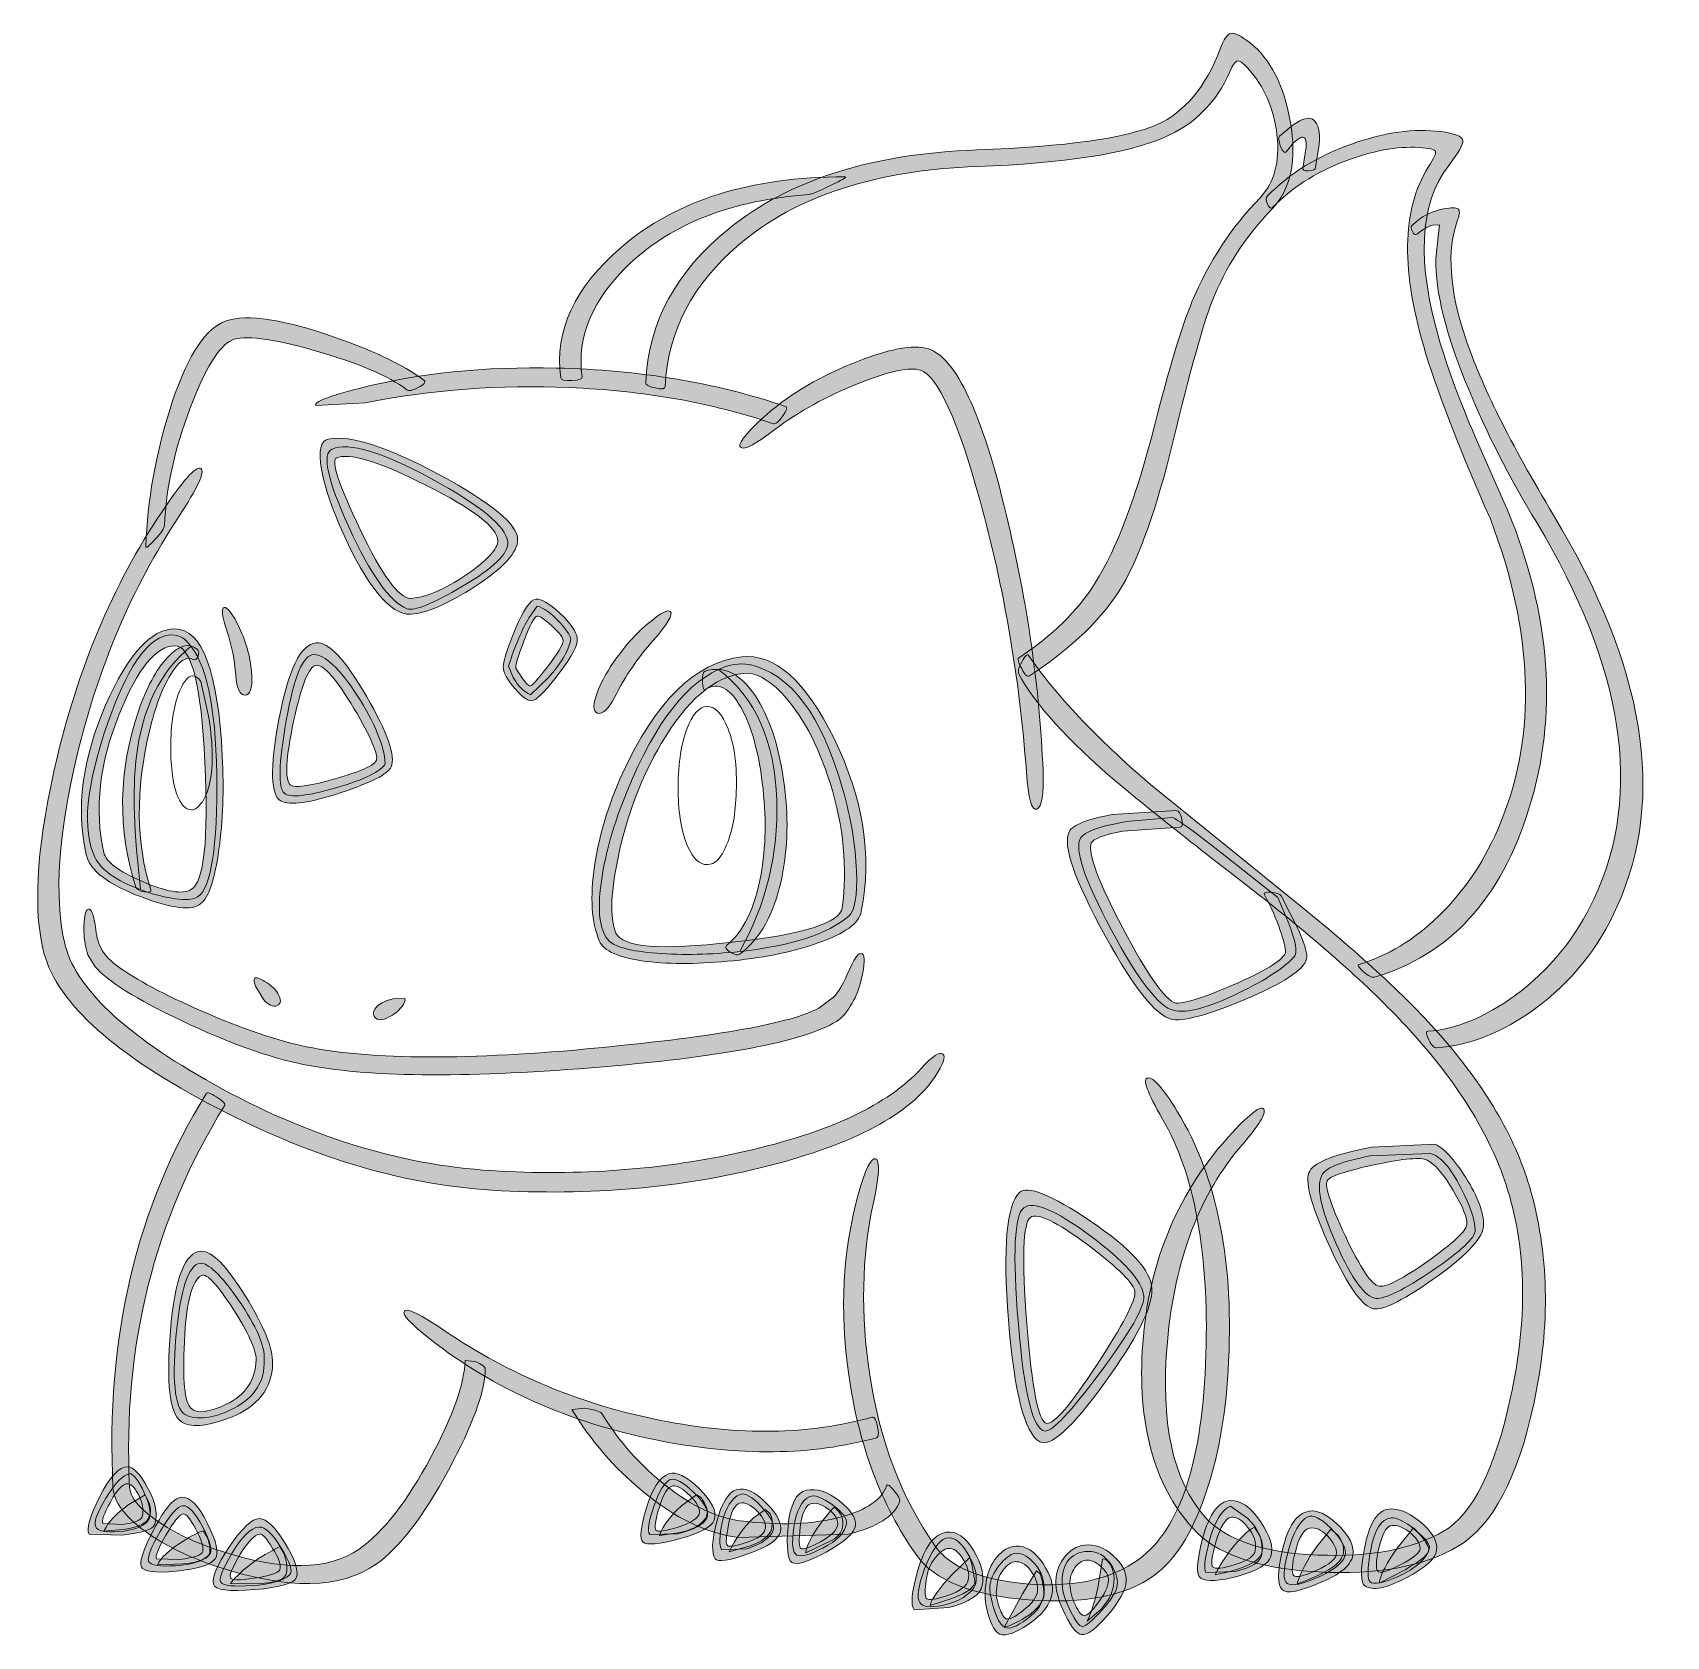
# Model space of a CAD drawing. Header units: millimetres. Extents: x 225 to 484, y 87 to 341.
import ezdxf

# ---------------------------------------------------------------- set-up
doc = ezdxf.new("R2010")
doc.units = ezdxf.units.MM
doc.header["$MEASUREMENT"] = 0
doc.layers.add('Layer 1', color=7, linetype='Continuous', lineweight=0)

msp = doc.modelspace()

# ---------------------------------------------------------------- hatches: boundary and pattern name
at = {"layer": 'Layer 1', "true_color": 0x0d131a, "transparency": 33554687}
h = msp.add_hatch(color=168, dxfattribs=at)
h.dxf.hatch_style = 2
edge = h.paths.add_edge_path()
edge.add_spline(control_points=[(335.37, 310.31), (344.93, 318.04), (358.01, 322.19), (374.63, 322.78), (388.77, 323.32), (398.28, 324.66), (403.17, 326.8), (407.52, 328.74), (410.86, 332.74), (413.19, 338.79), (413.73, 340.31), (414.3, 341.12), (414.88, 341.24), (415.46, 341.36), (416.47, 340.85), (417.91, 339.73), (421.09, 337.24), (423.21, 333.11), (424.26, 327.32), (425.34, 321.19), (424.37, 316.55), (421.34, 313.4), (417.11, 309.01), (413.95, 304.12), (411.85, 298.72), (410.49, 295.3), (408.43, 287.91), (405.68, 276.53), (403.11, 266.05), (400.45, 258.47), (397.7, 253.81), (394.71, 248.77), (389.79, 243.99), (382.96, 239.49), (382.65, 239.29), (382.24, 239.68), (381.74, 240.65), (381.19, 241.66), (381.04, 242.22), (381.27, 242.34), (386.59, 245.87), (390.63, 249.83), (393.39, 254.22), (396.8, 259.66), (399.93, 267.95), (402.76, 279.09), (405.09, 288.26), (407.07, 294.8), (408.7, 298.72), (411.35, 305.05), (414.94, 310.55), (419.48, 315.21), (421.73, 317.57), (422.63, 320.89), (422.16, 325.17), (421.69, 329.32), (420.16, 332.83), (417.56, 335.71), (416.78, 336.6), (416.22, 336.99), (415.87, 336.87), (415.56, 336.8), (415.17, 336.23), (414.7, 335.18), (412.57, 330.29), (409.09, 326.82), (404.28, 324.76), (398.34, 322.19), (388.47, 320.66), (374.69, 320.16), (358.57, 319.57), (346.03, 315.48), (337.06, 307.87), (329.61, 301.54), (325.69, 294.02), (325.3, 285.33), (325.3, 284.94), (324.77, 284.86), (323.72, 285.09), (322.68, 285.29), (322.17, 285.58), (322.21, 285.97), (322.64, 295.48), (327.03, 303.6), (335.37, 310.31), (335.37, 310.31), (335.37, 310.31), (335.37, 310.31)], knot_values=[0, 0, 0, 0, 1, 1, 1, 2, 2, 2, 3, 3, 3, 4, 4, 4, 5, 5, 5, 6, 6, 6, 7, 7, 7, 8, 8, 8, 9, 9, 9, 10, 10, 10, 11, 11, 11, 12, 12, 12, 13, 13, 13, 14, 14, 14, 15, 15, 15, 16, 16, 16, 17, 17, 17, 18, 18, 18, 19, 19, 19, 20, 20, 20, 21, 21, 21, 22, 22, 22, 23, 23, 23, 24, 24, 24, 25, 25, 25, 26, 26, 26, 27, 27, 27, 28, 28, 28, 29, 29, 29, 29], degree=3, periodic=0)
h = msp.add_hatch(color=168, dxfattribs=at)
h.dxf.hatch_style = 2
edge = h.paths.add_edge_path()
edge.add_spline(control_points=[(420.65, 315.5), (424.14, 319.07), (428.63, 321.83), (434.1, 323.77), (439.26, 325.59), (443.92, 326.23), (448.08, 325.69), (450.29, 325.42), (451.46, 324.95), (451.57, 324.29), (451.69, 323.71), (450.95, 322.39), (449.36, 320.33), (444.66, 314.31), (444.22, 304.93), (448.02, 292.2), (449.26, 287.97), (451.11, 283.01), (453.55, 277.35), (453.55, 277.35), (458.68, 265.75), (458.68, 265.75), (465.55, 249.02), (466.68, 233.25), (462.06, 218.46), (457.63, 204.17), (449.46, 195.28), (437.54, 191.78), (437.19, 191.71), (436.62, 192), (435.85, 192.66), (435.07, 193.36), (434.84, 193.74), (435.15, 193.82), (439.65, 195.14), (443.85, 197.68), (447.73, 201.45), (451.92, 205.49), (455.2, 210.42), (457.57, 216.25), (463.32, 230.34), (462.78, 246.38), (455.94, 264.36), (451.32, 274.76), (447.92, 283.46), (445.75, 290.45), (441.75, 303.5), (441.87, 313.36), (446.1, 320.04), (446.99, 321.44), (447.38, 322.27), (447.26, 322.54), (447.15, 322.86), (446.27, 323.07), (444.64, 323.19), (441.15, 323.38), (437.21, 322.64), (432.82, 320.97), (428.16, 319.15), (424.37, 316.72), (421.46, 313.69), (421.19, 313.42), (420.92, 313.59), (420.65, 314.22), (420.37, 314.8), (420.37, 315.22), (420.65, 315.5), (420.65, 315.5), (420.65, 315.5), (420.65, 315.5)], knot_values=[0, 0, 0, 0, 1, 1, 1, 2, 2, 2, 3, 3, 3, 4, 4, 4, 5, 5, 5, 6, 6, 6, 7, 7, 7, 8, 8, 8, 9, 9, 9, 10, 10, 10, 11, 11, 11, 12, 12, 12, 13, 13, 13, 14, 14, 14, 15, 15, 15, 16, 16, 16, 17, 17, 17, 18, 18, 18, 19, 19, 19, 20, 20, 20, 21, 21, 21, 22, 22, 22, 23, 23, 23, 23], degree=3, periodic=0)
h = msp.add_hatch(color=168, dxfattribs=at)
h.dxf.hatch_style = 2
edge = h.paths.add_edge_path()
edge.add_spline(control_points=[(424.72, 326.74), (426.2, 327.79), (427.27, 328.06), (427.93, 327.55), (428.7, 326.93), (429.01, 325.63), (428.86, 323.65), (428.86, 323.65), (428.28, 320.04), (428.28, 320.04), (428.24, 319.69), (427.87, 319.5), (427.17, 319.46), (426.47, 319.46), (426.16, 319.61), (426.24, 319.92), (426.24, 319.92), (426.76, 323.24), (426.76, 323.24), (426.84, 324.1), (426.72, 324.6), (426.41, 324.76), (426.06, 324.91), (425.54, 324.64), (424.84, 323.94), (424.84, 323.94), (423.62, 322.49), (423.62, 322.49), (423.38, 322.21), (423.09, 322.49), (422.74, 323.3), (422.39, 324.16), (422.33, 324.72), (422.57, 324.99), (422.57, 324.99), (424.72, 326.74), (424.72, 326.74), (424.72, 326.74), (424.72, 326.74), (424.72, 326.74)], knot_values=[0, 0, 0, 0, 1, 1, 1, 2, 2, 2, 3, 3, 3, 4, 4, 4, 5, 5, 5, 6, 6, 6, 7, 7, 7, 8, 8, 8, 9, 9, 9, 10, 10, 10, 11, 11, 11, 12, 12, 12, 13, 13, 13, 13], degree=3, periodic=0)
h = msp.add_hatch(color=168, dxfattribs=at)
h.dxf.hatch_style = 2
edge = h.paths.add_edge_path()
edge.add_spline(control_points=[(318.37, 307.4), (326.99, 314.82), (338.79, 318.53), (353.78, 318.53), (354.13, 318.53), (353.35, 318.06), (351.45, 317.13), (349.59, 316.23), (348.46, 315.77), (348.07, 315.73), (335.96, 314.84), (326.5, 311.19), (319.71, 304.78), (313.8, 299.19), (311.28, 293.21), (312.13, 286.84), (312.17, 286.49), (311.63, 286.3), (310.5, 286.26), (309.38, 286.22), (308.79, 286.37), (308.76, 286.72), (307.75, 294.14), (310.95, 301.03), (318.37, 307.4), (318.37, 307.4), (318.37, 307.4), (318.37, 307.4)], knot_values=[0, 0, 0, 0, 1, 1, 1, 2, 2, 2, 3, 3, 3, 4, 4, 4, 5, 5, 5, 6, 6, 6, 7, 7, 7, 8, 8, 8, 9, 9, 9, 9], degree=3, periodic=0)
h = msp.add_hatch(color=168, dxfattribs=at)
h.dxf.hatch_style = 2
edge = h.paths.add_edge_path()
edge.add_spline(control_points=[(450.82, 313.46), (451.13, 313.19), (451.11, 312.6), (450.76, 311.71), (449.01, 306.9), (449.44, 300.62), (452.04, 292.9), (454.49, 285.6), (459.13, 276.28), (465.96, 264.94), (480.44, 240.98), (483.8, 220.34), (476.04, 203.02), (473.05, 196.35), (468.68, 190.91), (462.93, 186.72), (457.77, 182.99), (452.6, 180.95), (447.44, 180.6), (447.05, 180.56), (446.64, 180.99), (446.22, 181.88), (445.75, 182.74), (445.69, 183.18), (446.04, 183.22), (450.47, 183.53), (455.09, 185.43), (459.9, 188.93), (465.34, 192.93), (469.51, 198.07), (472.43, 204.36), (480.15, 221.02), (477.1, 240.83), (463.28, 263.77), (458.89, 271.04), (455.3, 278.06), (452.51, 284.86), (448.93, 293.4), (447.21, 300.31), (447.32, 305.59), (447.32, 305.59), (447.67, 309.09), (447.67, 309.09), (447.67, 309.09), (447.9, 310.95), (447.9, 310.95), (447.9, 310.95), (446.8, 310.9), (446.8, 310.9), (446.02, 310.66), (445.23, 310.2), (444.41, 309.5), (444.1, 309.26), (443.83, 309.38), (443.59, 309.85), (443.32, 310.35), (443.34, 310.72), (443.65, 310.95), (445.05, 312.27), (446.68, 313.11), (448.55, 313.46), (449.75, 313.69), (450.51, 313.69), (450.82, 313.46), (450.82, 313.46), (450.82, 313.46), (450.82, 313.46)], knot_values=[0, 0, 0, 0, 1, 1, 1, 2, 2, 2, 3, 3, 3, 4, 4, 4, 5, 5, 5, 6, 6, 6, 7, 7, 7, 8, 8, 8, 9, 9, 9, 10, 10, 10, 11, 11, 11, 12, 12, 12, 13, 13, 13, 14, 14, 14, 15, 15, 15, 16, 16, 16, 17, 17, 17, 18, 18, 18, 19, 19, 19, 20, 20, 20, 21, 21, 21, 22, 22, 22, 22], degree=3, periodic=0)
h = msp.add_hatch(color=168, dxfattribs=at)
h.dxf.hatch_style = 2
edge = h.paths.add_edge_path()
edge.add_spline(control_points=[(287.15, 286.26), (287.42, 286.02), (287.11, 285.66), (286.21, 285.15), (285.28, 284.68), (284.68, 284.57), (284.41, 284.8), (281.5, 287.01), (276.6, 289.09), (269.73, 291.03), (262.94, 292.97), (258.59, 293.52), (256.68, 292.66), (254.66, 291.73), (252.47, 288.16), (250.1, 281.95), (247.62, 275.42), (246.26, 269.21), (246.02, 263.31), (246.02, 262.92), (245.52, 262.18), (244.51, 261.1), (243.54, 260.01), (243.05, 259.64), (243.05, 259.99), (243.33, 267.29), (244.61, 274.55), (246.9, 281.77), (249.38, 289.54), (252.14, 294.1), (255.17, 295.46), (258.24, 296.86), (263.71, 296.24), (271.59, 293.6), (278.58, 291.27), (283.77, 288.82), (287.15, 286.26), (287.15, 286.26), (287.15, 286.26), (287.15, 286.26)], knot_values=[0, 0, 0, 0, 1, 1, 1, 2, 2, 2, 3, 3, 3, 4, 4, 4, 5, 5, 5, 6, 6, 6, 7, 7, 7, 8, 8, 8, 9, 9, 9, 10, 10, 10, 11, 11, 11, 12, 12, 12, 13, 13, 13, 13], degree=3, periodic=0)
h = msp.add_hatch(color=168, dxfattribs=at)
h.dxf.hatch_style = 2
edge = h.paths.add_edge_path()
edge.add_spline(control_points=[(367, 291.27), (371.35, 289.83), (375.45, 281.11), (379.29, 265.11), (382.67, 250.98), (384.61, 237.45), (385.12, 224.52), (385.27, 220.79), (384.94, 218.75), (384.13, 218.4), (383.35, 218.05), (382.81, 220.03), (382.49, 224.34), (381.37, 239.29), (378.92, 253.58), (375.16, 267.21), (371.58, 280.1), (368.44, 287), (365.72, 287.89), (364.05, 288.47), (360.77, 287.77), (355.88, 285.79), (350.87, 283.81), (346.46, 281.38), (342.65, 278.51), (339.7, 276.22), (337.92, 275.27), (337.3, 275.66), (336.64, 276.01), (337.76, 277.54), (340.67, 280.26), (344.36, 283.68), (349.08, 286.57), (354.83, 288.94), (360.54, 291.27), (364.59, 292.04), (367, 291.27), (367, 291.27), (367, 291.27), (367, 291.27)], knot_values=[0, 0, 0, 0, 1, 1, 1, 2, 2, 2, 3, 3, 3, 4, 4, 4, 5, 5, 5, 6, 6, 6, 7, 7, 7, 8, 8, 8, 9, 9, 9, 10, 10, 10, 11, 11, 11, 12, 12, 12, 13, 13, 13, 13], degree=3, periodic=0)
h = msp.add_hatch(color=168, dxfattribs=at)
h.dxf.hatch_style = 2
edge = h.paths.add_edge_path()
edge.add_spline(control_points=[(277.77, 282.76), (277.77, 282.76), (269.96, 282.3), (269.96, 282.3), (269.73, 282.88), (272.02, 283.79), (276.84, 285.03), (286.27, 287.44), (296.7, 288.51), (308.11, 288.24), (321.12, 287.97), (333.2, 285.95), (344.34, 282.18), (344.69, 282.02), (344.54, 281.5), (343.88, 280.61), (343.26, 279.71), (342.77, 279.33), (342.42, 279.44), (332.6, 282.78), (321.82, 284.68), (310.09, 285.15), (299.18, 285.62), (288.41, 284.82), (277.77, 282.76), (277.77, 282.76), (277.77, 282.76), (277.77, 282.76)], knot_values=[0, 0, 0, 0, 1, 1, 1, 2, 2, 2, 3, 3, 3, 4, 4, 4, 5, 5, 5, 6, 6, 6, 7, 7, 7, 8, 8, 8, 9, 9, 9, 9], degree=3, periodic=0)
h = msp.add_hatch(color=168, dxfattribs=at)
h.dxf.hatch_style = 2
edge = h.paths.add_edge_path()
edge.add_spline(control_points=[(284.99, 251.78), (287.4, 251.93), (290.33, 253.17), (293.79, 255.5), (297.16, 257.83), (298.83, 259.64), (298.8, 260.92), (298.76, 262.98), (294.95, 265.91), (287.38, 269.72), (279.85, 273.52), (275.13, 274.94), (273.23, 273.97), (272.37, 273.54), (273.63, 269.77), (277.01, 262.67), (280.43, 255.45), (283.09, 251.81), (284.99, 251.78), (284.99, 251.78), (284.99, 251.78), (284.99, 251.78)], knot_values=[0, 0, 0, 0, 1, 1, 1, 2, 2, 2, 3, 3, 3, 4, 4, 4, 5, 5, 5, 6, 6, 6, 7, 7, 7, 7], degree=3, periodic=0)
edge = h.paths.add_edge_path()
edge.add_spline(control_points=[(289.65, 271.29), (297.84, 266.86), (301.94, 263.46), (301.94, 261.1), (301.94, 259.08), (299.71, 256.61), (295.24, 253.7), (290.97, 250.9), (287.55, 249.43), (284.99, 249.27), (281.77, 249.12), (278.12, 253.58), (274.04, 262.67), (272.41, 266.32), (271.36, 269.5), (270.9, 272.22), (270.39, 275.17), (270.74, 276.76), (271.94, 277), (275.48, 277.66), (281.38, 275.75), (289.65, 271.29), (289.65, 271.29), (289.65, 271.29), (289.65, 271.29)], knot_values=[0, 0, 0, 0, 1, 1, 1, 2, 2, 2, 3, 3, 3, 4, 4, 4, 5, 5, 5, 6, 6, 6, 7, 7, 7, 8, 8, 8, 8], degree=3, periodic=0)
edge.add_line((289.65, 271.29), (289.65, 271.29))
h = msp.add_hatch(color=168, dxfattribs=at)
h.dxf.hatch_style = 2
edge = h.paths.add_edge_path()
edge.add_spline(control_points=[(246.32, 266.51), (249.34, 270.9), (251.17, 272.84), (251.79, 272.34), (252.45, 271.83), (251.27, 269.27), (248.24, 264.65), (240.9, 253.5), (235.56, 240.96), (232.22, 227.02), (229.23, 214.56), (228.55, 204.65), (230.18, 197.32), (231.74, 190.25), (239.62, 182.75), (253.83, 174.83), (268.62, 166.6), (283.28, 162.04), (297.81, 161.15), (311.71, 160.29), (325.04, 161.3), (337.82, 164.17), (351.26, 167.2), (360.59, 171.59), (365.84, 177.34), (367.62, 179.28), (368.77, 180.04), (369.27, 179.61), (369.74, 179.18), (369.33, 178), (368.05, 176.06), (364.09, 170.12), (355.27, 165.4), (341.61, 161.9), (327.94, 158.41), (313.36, 157.13), (297.86, 158.06), (283.38, 158.95), (268.37, 163.55), (252.84, 171.86), (237.19, 180.21), (228.49, 188.37), (226.75, 196.33), (225.15, 203.51), (225.93, 213.66), (229.08, 226.79), (232.69, 241.85), (238.43, 255.1), (246.32, 266.51), (246.32, 266.51), (246.32, 266.51), (246.32, 266.51)], knot_values=[0, 0, 0, 0, 1, 1, 1, 2, 2, 2, 3, 3, 3, 4, 4, 4, 5, 5, 5, 6, 6, 6, 7, 7, 7, 8, 8, 8, 9, 9, 9, 10, 10, 10, 11, 11, 11, 12, 12, 12, 13, 13, 13, 14, 14, 14, 15, 15, 15, 16, 16, 16, 17, 17, 17, 17], degree=3, periodic=0)
h = msp.add_hatch(color=168, dxfattribs=at)
h.dxf.hatch_style = 2
edge = h.paths.add_edge_path()
edge.add_spline(control_points=[(301.65, 240.71), (301.65, 240.71), (302.7, 239.08), (302.7, 239.08), (303.28, 238.3), (303.69, 237.91), (303.92, 237.91), (304.19, 237.91), (305.12, 238.94), (306.72, 241), (308.31, 243.14), (309.12, 244.46), (309.16, 244.96), (309.16, 245.5), (308.56, 246.32), (307.36, 247.41), (306.15, 248.49), (305.38, 249.02), (305.03, 248.98), (304.6, 248.94), (303.9, 247.62), (302.93, 245.02), (301.96, 242.46), (301.53, 241.02), (301.65, 240.71), (301.65, 240.71), (301.65, 240.71), (301.65, 240.71)], knot_values=[0, 0, 0, 0, 1, 1, 1, 2, 2, 2, 3, 3, 3, 4, 4, 4, 5, 5, 5, 6, 6, 6, 7, 7, 7, 8, 8, 8, 9, 9, 9, 9], degree=3, periodic=0)
edge = h.paths.add_edge_path()
edge.add_spline(control_points=[(301.53, 246.82), (302.85, 249.97), (303.96, 251.58), (304.85, 251.66), (305.71, 251.7), (306.97, 250.96), (308.64, 249.45), (310.31, 247.85), (311.22, 246.53), (311.38, 245.49), (311.53, 244.48), (310.58, 242.63), (308.52, 239.95), (306.62, 237.43), (305.28, 235.99), (304.5, 235.64), (303.84, 235.33), (302.85, 235.93), (301.53, 237.45), (300.25, 238.92), (299.63, 240.09), (299.67, 240.94), (299.71, 241.99), (300.33, 243.95), (301.53, 246.82), (301.53, 246.82), (301.53, 246.82), (301.53, 246.82)], knot_values=[0, 0, 0, 0, 1, 1, 1, 2, 2, 2, 3, 3, 3, 4, 4, 4, 5, 5, 5, 6, 6, 6, 7, 7, 7, 8, 8, 8, 9, 9, 9, 9], degree=3, periodic=0)
edge.add_line((301.53, 246.82), (301.53, 246.82))
h = msp.add_hatch(color=168, dxfattribs=at)
h.dxf.hatch_style = 2
edge = h.paths.add_edge_path()
edge.add_spline(control_points=[(255.93, 246.48), (255.15, 248.88), (254.99, 250.16), (255.46, 250.32), (255.97, 250.44), (256.76, 249.39), (257.85, 247.17), (259.05, 244.69), (259.71, 242.17), (259.83, 239.6), (259.95, 237.51), (259.6, 236.46), (258.78, 236.46), (257.97, 236.42), (257.48, 237.47), (257.32, 239.6), (257.13, 242.05), (256.66, 244.34), (255.93, 246.48), (255.93, 246.48), (255.93, 246.48), (255.93, 246.48)], knot_values=[0, 0, 0, 0, 1, 1, 1, 2, 2, 2, 3, 3, 3, 4, 4, 4, 5, 5, 5, 6, 6, 6, 7, 7, 7, 7], degree=3, periodic=0)
h = msp.add_hatch(color=168, dxfattribs=at)
h.dxf.hatch_style = 2
edge = h.paths.add_edge_path()
edge.add_spline(control_points=[(321.57, 246.88), (324.09, 249.17), (325.61, 250.11), (326.11, 249.68), (326.58, 249.25), (325.69, 247.74), (323.43, 245.14), (321.03, 242.46), (318.99, 239.47), (317.32, 236.17), (316.31, 234.22), (315.4, 233.37), (314.58, 233.6), (313.8, 233.87), (313.84, 235.1), (314.7, 237.27), (315.28, 238.79), (316.25, 240.48), (317.61, 242.34), (318.89, 244.13), (320.21, 245.64), (321.57, 246.88), (321.57, 246.88), (321.57, 246.88), (321.57, 246.88)], knot_values=[0, 0, 0, 0, 1, 1, 1, 2, 2, 2, 3, 3, 3, 4, 4, 4, 5, 5, 5, 6, 6, 6, 7, 7, 7, 8, 8, 8, 8], degree=3, periodic=0)
h = msp.add_hatch(color=168, dxfattribs=at)
h.dxf.hatch_style = 2
edge = h.paths.add_edge_path()
edge.add_spline(control_points=[(238.86, 233.43), (235.72, 225.7), (234.9, 218.4), (236.41, 211.53), (236.72, 210.09), (238.76, 208.56), (242.53, 206.93), (246.3, 205.3), (248.86, 204.87), (250.22, 205.65), (252.28, 206.85), (253.01, 213.57), (252.43, 225.8), (251.85, 238.11), (250.26, 244.26), (247.66, 244.26), (244.7, 244.26), (241.77, 240.65), (238.86, 233.43), (238.86, 233.43), (238.86, 233.43), (238.86, 233.43)], knot_values=[0, 0, 0, 0, 1, 1, 1, 2, 2, 2, 3, 3, 3, 4, 4, 4, 5, 5, 5, 6, 6, 6, 7, 7, 7, 7], degree=3, periodic=0)
edge = h.paths.add_edge_path()
edge.add_spline(control_points=[(255.17, 226.79), (255.44, 221.47), (255.27, 216.56), (254.65, 212.05), (254.02, 207.35), (253.07, 204.48), (251.79, 203.43), (250.43, 202.27), (247.25, 202.64), (242.24, 204.54), (237.07, 206.48), (234.2, 208.69), (233.62, 211.18), (231.99, 218.52), (233.02, 226.42), (236.71, 234.88), (240.24, 242.92), (243.89, 246.94), (247.66, 246.94), (252, 246.94), (254.51, 240.22), (255.17, 226.79), (255.17, 226.79), (255.17, 226.79), (255.17, 226.79)], knot_values=[0, 0, 0, 0, 1, 1, 1, 2, 2, 2, 3, 3, 3, 4, 4, 4, 5, 5, 5, 6, 6, 6, 7, 7, 7, 8, 8, 8, 8], degree=3, periodic=0)
edge.add_line((255.17, 226.79), (255.17, 226.79))
h = msp.add_hatch(color=168, dxfattribs=at)
h.dxf.hatch_style = 2
edge = h.paths.add_edge_path()
edge.add_spline(control_points=[(251.21, 243.74), (251.48, 243.5), (251.52, 243.14), (251.33, 242.63), (251.13, 242.09), (250.88, 241.91), (250.57, 242.11), (249.48, 242.69), (248.28, 241.87), (246.96, 239.66), (245.64, 237.49), (244.53, 234.52), (243.64, 230.75), (241.42, 221.39), (241.5, 213.02), (243.87, 205.65), (243.95, 205.3), (243.6, 205.18), (242.82, 205.3), (242.04, 205.45), (241.6, 205.7), (241.48, 206.05), (238.57, 215.18), (238.71, 224.46), (241.89, 233.89), (243.17, 237.66), (244.7, 240.5), (246.49, 242.4), (248.28, 244.34), (249.85, 244.79), (251.21, 243.74), (251.21, 243.74), (251.21, 243.74), (251.21, 243.74)], knot_values=[0, 0, 0, 0, 1, 1, 1, 2, 2, 2, 3, 3, 3, 4, 4, 4, 5, 5, 5, 6, 6, 6, 7, 7, 7, 8, 8, 8, 9, 9, 9, 10, 10, 10, 11, 11, 11, 11], degree=3, periodic=0)
h = msp.add_hatch(color=168, dxfattribs=at)
h.dxf.hatch_style = 2
edge = h.paths.add_edge_path()
edge.add_spline(control_points=[(270.08, 241.18), (268.92, 241.1), (267.71, 238.15), (266.47, 232.32), (265.23, 226.46), (265.05, 223.1), (265.94, 222.25), (266.53, 221.7), (268.88, 222.01), (272.99, 223.18), (277.07, 224.34), (279.26, 225.33), (279.57, 226.15), (279.88, 227.04), (278.7, 229.78), (276.02, 234.36), (273.26, 238.98), (271.28, 241.25), (270.08, 241.18), (270.08, 241.18), (270.08, 241.18), (270.08, 241.18)], knot_values=[0, 0, 0, 0, 1, 1, 1, 2, 2, 2, 3, 3, 3, 4, 4, 4, 5, 5, 5, 6, 6, 6, 7, 7, 7, 7], degree=3, periodic=0)
edge = h.paths.add_edge_path()
edge.add_spline(control_points=[(278, 236.28), (281.34, 230.5), (282.64, 226.77), (281.9, 225.1), (281.44, 223.97), (278.8, 222.61), (273.98, 221.02), (269.09, 219.39), (265.93, 218.94), (264.49, 219.68), (262.82, 220.5), (262.7, 224.81), (264.14, 232.61), (265.61, 240.46), (267.58, 244.5), (270.02, 244.73), (271.96, 244.92), (274.62, 242.11), (278, 236.28), (278, 236.28), (278, 236.28), (278, 236.28)], knot_values=[0, 0, 0, 0, 1, 1, 1, 2, 2, 2, 3, 3, 3, 4, 4, 4, 5, 5, 5, 6, 6, 6, 7, 7, 7, 7], degree=3, periodic=0)
edge.add_line((278, 236.28), (278, 236.28))
h = msp.add_hatch(color=168, dxfattribs=at)
h.dxf.hatch_style = 2
edge = h.paths.add_edge_path()
edge.add_spline(control_points=[(352.03, 229.58), (356.65, 220.19), (358.09, 211.06), (356.34, 202.21), (355.99, 200.34), (353.76, 198.69), (349.64, 197.26), (345.92, 195.9), (341.41, 194.95), (336.13, 194.4), (330.89, 193.86), (326.29, 193.82), (322.33, 194.29), (318.02, 194.83), (315.53, 195.92), (314.87, 197.55), (313.63, 200.5), (313.38, 204.46), (314.11, 209.43), (314.81, 214.21), (316.27, 219.04), (318.48, 223.93), (323.76, 235.47), (330.07, 241.66), (337.41, 242.51), (342.62, 243.1), (347.49, 238.79), (352.03, 229.58), (352.03, 229.58), (352.03, 229.58), (352.03, 229.58)], knot_values=[0, 0, 0, 0, 1, 1, 1, 2, 2, 2, 3, 3, 3, 4, 4, 4, 5, 5, 5, 6, 6, 6, 7, 7, 7, 8, 8, 8, 9, 9, 9, 10, 10, 10, 10], degree=3, periodic=0)
edge = h.paths.add_edge_path()
edge.add_spline(control_points=[(324.66, 228.77), (321.67, 223.68), (319.45, 217.95), (318.02, 211.59), (316.66, 205.49), (316.48, 201.22), (317.49, 198.77), (318.46, 196.52), (324.6, 196.03), (335.9, 197.32), (347.2, 198.56), (353, 200.38), (353.31, 202.79), (354.17, 209.04), (353.55, 215.59), (351.45, 222.42), (349.47, 228.71), (346.87, 233.53), (343.64, 236.86), (341.51, 239.08), (339.53, 240.09), (337.7, 239.89), (333.08, 239.39), (328.73, 235.68), (324.66, 228.77), (324.66, 228.77), (324.66, 228.77), (324.66, 228.77)], knot_values=[0, 0, 0, 0, 1, 1, 1, 2, 2, 2, 3, 3, 3, 4, 4, 4, 5, 5, 5, 6, 6, 6, 7, 7, 7, 8, 8, 8, 9, 9, 9, 9], degree=3, periodic=0)
edge.add_line((324.66, 228.77), (324.66, 228.77))
h = msp.add_hatch(color=168, dxfattribs=at)
h.dxf.hatch_style = 2
edge = h.paths.add_edge_path()
edge.add_spline(control_points=[(331.65, 240.24), (334.56, 241.18), (337.2, 239.87), (339.57, 236.34), (341.74, 233.04), (343.24, 228.61), (344.05, 223.06), (344.87, 217.43), (344.75, 212.15), (343.7, 207.22), (342.5, 201.74), (340.31, 197.82), (337.12, 195.45), (336.81, 195.22), (336.31, 195.32), (335.61, 195.74), (334.91, 196.21), (334.71, 196.56), (335.02, 196.79), (337.66, 199.01), (339.47, 202.69), (340.44, 207.86), (341.26, 212.4), (341.33, 217.29), (340.67, 222.54), (340.05, 227.62), (338.93, 231.6), (337.3, 234.48), (335.55, 237.62), (333.68, 238.57), (331.7, 237.33), (331.39, 237.14), (331.22, 237.54), (331.18, 238.55), (331.14, 239.56), (331.3, 240.13), (331.65, 240.24), (331.65, 240.24), (331.65, 240.24), (331.65, 240.24)], knot_values=[0, 0, 0, 0, 1, 1, 1, 2, 2, 2, 3, 3, 3, 4, 4, 4, 5, 5, 5, 6, 6, 6, 7, 7, 7, 8, 8, 8, 9, 9, 9, 10, 10, 10, 11, 11, 11, 12, 12, 12, 13, 13, 13, 13], degree=3, periodic=0)
h = msp.add_hatch(color=168, dxfattribs=at)
h.dxf.hatch_style = 2
edge = h.paths.add_edge_path()
edge.add_spline(control_points=[(381.27, 239.84), (381.08, 240.15), (381.25, 240.79), (381.8, 241.76), (382.3, 242.69), (382.65, 243.02), (382.84, 242.75), (387.08, 236.53), (393.5, 229.72), (402.12, 222.3), (402.12, 222.3), (426, 202.97), (426, 202.97), (435.63, 195.16), (442.99, 188.35), (448.08, 182.52), (455.07, 174.56), (459.75, 166.62), (462.12, 158.7), (465.22, 148.21), (465.48, 136.8), (462.87, 124.45), (460.31, 112.45), (456.27, 104.84), (450.76, 101.62), (445.32, 98.43), (437.96, 97.09), (428.68, 97.6), (419.09, 98.1), (412.45, 100.43), (408.76, 104.59), (402.63, 111.46), (400.01, 121.17), (400.9, 133.71), (401.87, 146.91), (406.61, 158.08), (415.11, 167.2), (418.02, 170.31), (419.67, 171.53), (420.06, 170.87), (420.45, 170.21), (419.33, 168.35), (416.68, 165.28), (409.93, 157.51), (405.97, 147.11), (404.8, 134.06), (403.68, 121.29), (405.66, 112.04), (410.74, 106.34), (414.04, 102.65), (420, 100.63), (428.63, 100.28), (436.97, 99.93), (443.61, 101.19), (448.55, 104.06), (453.13, 106.74), (456.66, 113.81), (459.15, 125.27), (461.83, 137.42), (461.67, 148.37), (458.68, 158.12), (456.19, 166.23), (451.19, 174.48), (443.65, 182.87), (438.18, 188.97), (430.41, 196.02), (420.35, 204.01), (409.33, 212.52), (401.48, 218.73), (396.82, 222.65), (389.02, 229.29), (383.83, 235.02), (381.27, 239.84), (381.27, 239.84), (381.27, 239.84), (381.27, 239.84)], knot_values=[0, 0, 0, 0, 1, 1, 1, 2, 2, 2, 3, 3, 3, 4, 4, 4, 5, 5, 5, 6, 6, 6, 7, 7, 7, 8, 8, 8, 9, 9, 9, 10, 10, 10, 11, 11, 11, 12, 12, 12, 13, 13, 13, 14, 14, 14, 15, 15, 15, 16, 16, 16, 17, 17, 17, 18, 18, 18, 19, 19, 19, 20, 20, 20, 21, 21, 21, 22, 22, 22, 23, 23, 23, 24, 24, 24, 25, 25, 25, 25], degree=3, periodic=0)
h = msp.add_hatch(color=168, dxfattribs=at)
h.dxf.hatch_style = 2
edge = h.paths.add_edge_path()
edge.add_spline(control_points=[(406.26, 218.17), (406.61, 218.13), (406.88, 217.68), (407.07, 216.83), (407.27, 215.94), (407.17, 215.51), (406.78, 215.55), (406.78, 215.55), (397.75, 214.91), (397.75, 214.91), (394.73, 214.32), (393.06, 213.7), (392.75, 213.04), (392.2, 211.41), (393.87, 206.91), (397.75, 199.53), (401.64, 192.15), (404.43, 188.19), (406.14, 187.65), (407.97, 187.69), (411.25, 188.77), (415.99, 190.91), (420.84, 193.08), (423.34, 194.69), (423.5, 195.74), (423.5, 196.44), (423.23, 197.59), (422.68, 199.18), (422.06, 201), (421.23, 202.89), (420.18, 204.83), (419.99, 205.14), (420.33, 205.28), (421.23, 205.24), (422.08, 205.16), (422.61, 204.97), (422.8, 204.65), (422.8, 204.65), (425.6, 199.18), (425.6, 199.18), (426.45, 197.32), (426.88, 195.92), (426.88, 194.99), (426.88, 193.36), (423.95, 191.26), (418.08, 188.7), (412.53, 186.25), (408.53, 185.03), (406.08, 185.03), (403.52, 185.03), (399.81, 189.47), (394.96, 198.36), (390.11, 207.18), (388.2, 212.65), (389.25, 214.79), (389.83, 215.92), (392.1, 216.83), (396.07, 217.53), (396.07, 217.53), (406.26, 218.17), (406.26, 218.17), (406.26, 218.17), (406.26, 218.17), (406.26, 218.17)], knot_values=[0, 0, 0, 0, 1, 1, 1, 2, 2, 2, 3, 3, 3, 4, 4, 4, 5, 5, 5, 6, 6, 6, 7, 7, 7, 8, 8, 8, 9, 9, 9, 10, 10, 10, 11, 11, 11, 12, 12, 12, 13, 13, 13, 14, 14, 14, 15, 15, 15, 16, 16, 16, 17, 17, 17, 18, 18, 18, 19, 19, 19, 20, 20, 20, 21, 21, 21, 21], degree=3, periodic=0)
h = msp.add_hatch(color=168, dxfattribs=at)
h.dxf.hatch_style = 2
edge = h.paths.add_edge_path()
edge.add_spline(control_points=[(233.27, 199.06), (233.23, 201.2), (233.46, 202.36), (233.97, 202.56), (234.47, 202.71), (234.86, 201.63), (235.13, 199.3), (235.29, 198.01), (235.64, 196.93), (236.18, 196.03), (236.69, 195.18), (237.48, 194.35), (238.57, 193.53), (241.52, 191.39), (245.97, 189.03), (251.91, 186.42), (258.31, 183.63), (263.85, 181.74), (268.51, 180.77), (278.88, 178.68), (294.29, 178.62), (314.75, 180.6), (333.67, 182.42), (345.29, 184.52), (349.64, 186.89), (349.64, 186.89), (351.97, 188.64), (351.97, 188.64), (352.71, 189.45), (353.41, 190.62), (354.07, 192.13), (355.16, 194.69), (355.95, 195.82), (356.46, 195.51), (356.96, 195.2), (356.92, 193.82), (356.34, 191.37), (356.03, 190.02), (355.55, 188.77), (354.89, 187.65), (354.15, 186.33), (353.33, 185.38), (352.44, 184.79), (347.04, 181.53), (334.09, 179.09), (313.59, 177.45), (293.09, 175.78), (277.89, 175.96), (267.98, 177.98), (262.55, 179.07), (256.12, 181.38), (248.7, 184.91), (241.52, 188.33), (236.98, 191.16), (235.07, 193.41), (235.07, 193.41), (233.91, 195.34), (233.91, 195.34), (233.52, 196.31), (233.31, 197.55), (233.27, 199.06), (233.27, 199.06), (233.27, 199.06), (233.27, 199.06)], knot_values=[0, 0, 0, 0, 1, 1, 1, 2, 2, 2, 3, 3, 3, 4, 4, 4, 5, 5, 5, 6, 6, 6, 7, 7, 7, 8, 8, 8, 9, 9, 9, 10, 10, 10, 11, 11, 11, 12, 12, 12, 13, 13, 13, 14, 14, 14, 15, 15, 15, 16, 16, 16, 17, 17, 17, 18, 18, 18, 19, 19, 19, 20, 20, 20, 21, 21, 21, 21], degree=3, periodic=0)
h = msp.add_hatch(color=168, dxfattribs=at)
h.dxf.hatch_style = 2
edge = h.paths.add_edge_path()
edge.add_spline(control_points=[(261.63, 188.35), (261.63, 188.35), (260.41, 190.38), (260.41, 190.38), (260.18, 191.04), (260.14, 191.45), (260.29, 191.61), (260.53, 191.8), (261.07, 191.63), (261.93, 191.08), (262.86, 190.54), (263.54, 189.92), (263.96, 189.22), (264.55, 188.25), (264.51, 187.61), (263.85, 187.3), (263.19, 186.99), (262.45, 187.34), (261.63, 188.35), (261.63, 188.35), (261.63, 188.35), (261.63, 188.35)], knot_values=[0, 0, 0, 0, 1, 1, 1, 2, 2, 2, 3, 3, 3, 4, 4, 4, 5, 5, 5, 6, 6, 6, 7, 7, 7, 7], degree=3, periodic=0)
h = msp.add_hatch(color=168, dxfattribs=at)
h.dxf.hatch_style = 2
edge = h.paths.add_edge_path()
edge.add_spline(control_points=[(281.5, 185.43), (280.49, 184.93), (279.77, 184.93), (279.34, 185.43), (278.91, 185.94), (279.05, 186.54), (279.75, 187.24), (280.29, 187.74), (281.13, 188.11), (282.25, 188.35), (282.25, 188.35), (284.06, 188.4), (284.06, 188.4), (284.21, 188.13), (284.04, 187.69), (283.53, 187.06), (283.03, 186.4), (282.35, 185.86), (281.5, 185.43), (281.5, 185.43), (281.5, 185.43), (281.5, 185.43)], knot_values=[0, 0, 0, 0, 1, 1, 1, 2, 2, 2, 3, 3, 3, 4, 4, 4, 5, 5, 5, 6, 6, 6, 7, 7, 7, 7], degree=3, periodic=0)
h = msp.add_hatch(color=168, dxfattribs=at)
h.dxf.hatch_style = 2
edge = h.paths.add_edge_path()
edge.add_spline(control_points=[(404.05, 169.3), (401.6, 173.53), (400.82, 175.71), (401.72, 175.82), (402.57, 175.98), (404.12, 174.21), (406.38, 170.52), (412.78, 160.08), (415.46, 146.39), (414.41, 129.46), (413.99, 122), (412.76, 115.4), (410.74, 109.66), (408.65, 103.64), (405.99, 99.44), (402.76, 97.08), (398.3, 93.81), (391.66, 92.51), (382.84, 93.17), (373.84, 93.87), (367.89, 96.26), (365.02, 100.34), (359.47, 108.26), (355.91, 117.75), (354.36, 128.82), (352.92, 138.99), (353.41, 148.45), (355.82, 157.18), (356.98, 161.38), (357.91, 163.32), (358.61, 163.01), (359.31, 162.7), (359.2, 160.39), (358.26, 156.08), (356.4, 147.46), (356.21, 138.37), (357.68, 128.82), (359.31, 118.22), (362.77, 109.17), (368.05, 101.68), (370.38, 98.38), (375.16, 96.4), (382.38, 95.74), (389.87, 95.08), (395.85, 96.38), (400.32, 99.64), (406.88, 104.45), (410.41, 115.27), (410.92, 132.08), (411.38, 148.23), (409.09, 160.64), (404.05, 169.3), (404.05, 169.3), (404.05, 169.3), (404.05, 169.3)], knot_values=[0, 0, 0, 0, 1, 1, 1, 2, 2, 2, 3, 3, 3, 4, 4, 4, 5, 5, 5, 6, 6, 6, 7, 7, 7, 8, 8, 8, 9, 9, 9, 10, 10, 10, 11, 11, 11, 12, 12, 12, 13, 13, 13, 14, 14, 14, 15, 15, 15, 16, 16, 16, 17, 17, 17, 18, 18, 18, 18], degree=3, periodic=0)
h = msp.add_hatch(color=168, dxfattribs=at)
h.dxf.hatch_style = 2
edge = h.paths.add_edge_path()
edge.add_spline(control_points=[(255.52, 171.4), (244.37, 153.38), (239.37, 133.27), (240.49, 111.05), (240.57, 109.42), (242.03, 107.64), (244.86, 105.7), (247.58, 103.79), (250.92, 102.2), (254.88, 100.92), (264.66, 97.74), (271.98, 97.83), (276.84, 101.21), (280.64, 103.89), (284.43, 108.74), (288.19, 115.77), (291.73, 122.37), (293.53, 127.48), (293.61, 131.09), (293.61, 131.09), (295.18, 130.92), (295.18, 130.92), (296.27, 130.49), (296.81, 130.1), (296.81, 129.75), (296.74, 126.1), (294.8, 120.76), (290.99, 113.73), (287.03, 106.39), (283.2, 101.42), (279.52, 98.82), (273.92, 94.9), (265.58, 94.76), (254.47, 98.41), (249.89, 99.93), (246.04, 101.81), (242.94, 104.06), (239.68, 106.43), (237.99, 108.72), (237.87, 110.94), (236.67, 134.7), (241.58, 155.5), (252.61, 173.32), (252.76, 173.63), (253.32, 173.45), (254.3, 172.79), (255.31, 172.17), (255.71, 171.71), (255.52, 171.4), (255.52, 171.4), (255.52, 171.4), (255.52, 171.4)], knot_values=[0, 0, 0, 0, 1, 1, 1, 2, 2, 2, 3, 3, 3, 4, 4, 4, 5, 5, 5, 6, 6, 6, 7, 7, 7, 8, 8, 8, 9, 9, 9, 10, 10, 10, 11, 11, 11, 12, 12, 12, 13, 13, 13, 14, 14, 14, 15, 15, 15, 16, 16, 16, 17, 17, 17, 17], degree=3, periodic=0)
h = msp.add_hatch(color=168, dxfattribs=at)
h.dxf.hatch_style = 2
edge = h.paths.add_edge_path()
edge.add_spline(control_points=[(445.92, 162.83), (444.99, 163.3), (442.29, 163.07), (437.83, 162.14), (433.44, 161.2), (430.9, 160.39), (430.2, 159.69), (429.58, 159.03), (430.49, 156.1), (432.94, 150.89), (435.38, 145.69), (437.19, 143.01), (438.35, 142.86), (439.52, 142.7), (442.08, 144.02), (446.04, 146.82), (450, 149.61), (452.06, 151.53), (452.21, 152.58), (452.33, 153.59), (451.61, 155.4), (450.06, 158), (448.51, 160.64), (447.13, 162.25), (445.92, 162.83), (445.92, 162.83), (445.92, 162.83), (445.92, 162.83)], knot_values=[0, 0, 0, 0, 1, 1, 1, 2, 2, 2, 3, 3, 3, 4, 4, 4, 5, 5, 5, 6, 6, 6, 7, 7, 7, 8, 8, 8, 9, 9, 9, 9], degree=3, periodic=0)
edge = h.paths.add_edge_path()
edge.add_spline(control_points=[(452.39, 159.51), (454.21, 156.41), (455.03, 153.98), (454.84, 152.23), (454.56, 150.21), (451.87, 147.42), (446.74, 143.85), (441.69, 140.31), (438.49, 138.82), (437.13, 139.36), (435.34, 140.02), (433.05, 143.46), (430.26, 149.67), (427.46, 155.92), (426.49, 159.73), (427.34, 161.09), (428.28, 162.56), (431.54, 163.82), (437.13, 164.87), (437.13, 164.87), (447.21, 165.34), (447.21, 165.34), (448.84, 164.48), (450.56, 162.54), (452.39, 159.51), (452.39, 159.51), (452.39, 159.51), (452.39, 159.51)], knot_values=[0, 0, 0, 0, 1, 1, 1, 2, 2, 2, 3, 3, 3, 4, 4, 4, 5, 5, 5, 6, 6, 6, 7, 7, 7, 8, 8, 8, 9, 9, 9, 9], degree=3, periodic=0)
edge.add_line((452.39, 159.51), (452.39, 159.51))
h = msp.add_hatch(color=168, dxfattribs=at)
h.dxf.hatch_style = 2
edge = h.paths.add_edge_path()
edge.add_spline(control_points=[(399.68, 141.87), (399.6, 143.19), (397.11, 145.69), (392.22, 149.38), (387.29, 153.07), (384.26, 154.52), (383.14, 153.75), (381.93, 152.89), (381.74, 147.28), (382.55, 136.92), (383.37, 126.59), (384.42, 121.32), (385.7, 121.13), (386.86, 120.98), (389.52, 124.08), (393.68, 130.45), (397.75, 136.7), (399.75, 140.51), (399.68, 141.87), (399.68, 141.87), (399.68, 141.87), (399.68, 141.87)], knot_values=[0, 0, 0, 0, 1, 1, 1, 2, 2, 2, 3, 3, 3, 4, 4, 4, 5, 5, 5, 6, 6, 6, 7, 7, 7, 7], degree=3, periodic=0)
edge = h.paths.add_edge_path()
edge.add_spline(control_points=[(402.36, 142.45), (402.47, 139.5), (399.95, 134.49), (394.78, 127.42), (389.62, 120.32), (386.22, 117.25), (384.59, 118.22), (382.22, 119.58), (380.57, 126), (379.64, 137.5), (378.75, 148.99), (379.33, 155.73), (381.39, 157.71), (382.63, 158.87), (386.38, 157.36), (392.63, 153.17), (399, 148.86), (402.24, 145.28), (402.36, 142.45), (402.36, 142.45), (402.36, 142.45), (402.36, 142.45)], knot_values=[0, 0, 0, 0, 1, 1, 1, 2, 2, 2, 3, 3, 3, 4, 4, 4, 5, 5, 5, 6, 6, 6, 7, 7, 7, 7], degree=3, periodic=0)
edge.add_line((402.36, 142.45), (402.36, 142.45))
h = msp.add_hatch(color=168, dxfattribs=at)
h.dxf.hatch_style = 2
edge = h.paths.add_edge_path()
edge.add_spline(control_points=[(260.53, 131.27), (260.53, 132.78), (259.3, 135.46), (256.86, 139.3), (254.37, 143.15), (252.72, 144.89), (251.91, 144.55), (250.39, 143.85), (249.48, 140.37), (249.17, 134.12), (248.86, 127.98), (249.21, 124.45), (250.22, 123.52), (251.19, 122.63), (253.05, 122.84), (255.81, 124.16), (258.88, 125.63), (260.45, 127.98), (260.53, 131.21), (260.53, 131.21), (260.53, 131.27), (260.53, 131.27), (260.53, 131.27), (260.53, 131.27), (260.53, 131.27)], knot_values=[0, 0, 0, 0, 1, 1, 1, 2, 2, 2, 3, 3, 3, 4, 4, 4, 5, 5, 5, 6, 6, 6, 7, 7, 7, 8, 8, 8, 8], degree=3, periodic=0)
edge = h.paths.add_edge_path()
edge.add_spline(control_points=[(258.84, 141.28), (261.75, 136.59), (263.19, 133.03), (263.15, 130.62), (263.03, 126.63), (260.8, 123.77), (256.45, 122.06), (252.65, 120.59), (250.02, 120.39), (248.59, 121.48), (246.84, 122.76), (246.3, 127.52), (246.96, 135.75), (247.62, 144.14), (249.27, 148.35), (251.91, 148.39), (253.54, 148.43), (255.85, 146.06), (258.84, 141.28), (258.84, 141.28), (258.84, 141.28), (258.84, 141.28)], knot_values=[0, 0, 0, 0, 1, 1, 1, 2, 2, 2, 3, 3, 3, 4, 4, 4, 5, 5, 5, 6, 6, 6, 7, 7, 7, 7], degree=3, periodic=0)
edge.add_line((258.84, 141.28), (258.84, 141.28))
h = msp.add_hatch(color=168, dxfattribs=at)
h.dxf.hatch_style = 2
edge = h.paths.add_edge_path()
edge.add_spline(control_points=[(288.08, 134.47), (284.97, 136.92), (283.61, 138.39), (284, 138.9), (284.43, 139.44), (286.58, 138.39), (290.47, 135.75), (300.68, 128.8), (312.06, 124.08), (324.6, 121.6), (336.95, 119.15), (348.11, 119.32), (358.09, 122.12), (358.44, 122.2), (358.71, 121.71), (358.9, 120.66), (359.14, 119.58), (359.08, 118.98), (358.73, 118.86), (348.56, 116.02), (337, 115.89), (324.07, 118.45), (310.13, 121.25), (298.14, 126.59), (288.08, 134.47), (288.08, 134.47), (288.08, 134.47), (288.08, 134.47)], knot_values=[0, 0, 0, 0, 1, 1, 1, 2, 2, 2, 3, 3, 3, 4, 4, 4, 5, 5, 5, 6, 6, 6, 7, 7, 7, 8, 8, 8, 9, 9, 9, 9], degree=3, periodic=0)
h = msp.add_hatch(color=168, dxfattribs=at)
h.dxf.hatch_style = 2
edge = h.paths.add_edge_path()
edge.add_spline(control_points=[(315.28, 122.7), (318, 118.24), (321.39, 114.41), (325.47, 111.23), (329.59, 108.01), (333.49, 106.16), (337.18, 105.7), (343.51, 104.92), (348.85, 105.13), (353.2, 106.34), (357.2, 107.42), (359.58, 109.05), (360.36, 111.23), (360.48, 111.58), (360.87, 111.33), (361.53, 110.47), (362.22, 109.66), (362.52, 109.07), (362.4, 108.72), (361.58, 106.43), (358.89, 104.72), (354.3, 103.6), (354.3, 103.6), (336.83, 103.07), (336.83, 103.07), (331.9, 103.7), (326.87, 106.12), (321.74, 110.36), (317.28, 114.04), (313.53, 118.37), (310.5, 123.34), (310.5, 123.34), (312.6, 123.52), (312.6, 123.52), (314.19, 123.29), (315.08, 123.01), (315.28, 122.7), (315.28, 122.7), (315.28, 122.7), (315.28, 122.7)], knot_values=[0, 0, 0, 0, 1, 1, 1, 2, 2, 2, 3, 3, 3, 4, 4, 4, 5, 5, 5, 6, 6, 6, 7, 7, 7, 8, 8, 8, 9, 9, 9, 10, 10, 10, 11, 11, 11, 12, 12, 12, 13, 13, 13, 13], degree=3, periodic=0)
h = msp.add_hatch(color=168, dxfattribs=at)
h.dxf.hatch_style = 2
edge = h.paths.add_edge_path()
edge.add_spline(control_points=[(242.06, 109.48), (241.48, 110.8), (240.86, 111.5), (240.2, 111.58), (239.42, 111.62), (238.51, 110.65), (237.46, 108.67), (236.41, 106.8), (236.01, 105.68), (236.24, 105.29), (236.24, 105.29), (239.33, 105.11), (239.33, 105.11), (241.23, 105.38), (242.26, 105.75), (242.41, 106.22), (242.76, 107.07), (242.65, 108.16), (242.06, 109.48), (242.06, 109.48), (242.06, 109.48), (242.06, 109.48)], knot_values=[0, 0, 0, 0, 1, 1, 1, 2, 2, 2, 3, 3, 3, 4, 4, 4, 5, 5, 5, 6, 6, 6, 7, 7, 7, 7], degree=3, periodic=0)
edge = h.paths.add_edge_path()
edge.add_spline(control_points=[(243.35, 110.94), (244.67, 108.53), (245.03, 106.57), (244.45, 105.05), (244.18, 104.36), (242.45, 103.81), (239.27, 103.42), (239.27, 103.42), (234.08, 103.6), (234.08, 103.6), (233.62, 104.38), (234.16, 106.32), (235.72, 109.42), (237.31, 112.65), (238.82, 114.26), (240.26, 114.26), (241.11, 114.26), (242.14, 113.15), (243.35, 110.94), (243.35, 110.94), (243.35, 110.94), (243.35, 110.94)], knot_values=[0, 0, 0, 0, 1, 1, 1, 2, 2, 2, 3, 3, 3, 4, 4, 4, 5, 5, 5, 6, 6, 6, 7, 7, 7, 7], degree=3, periodic=0)
edge.add_line((243.35, 110.94), (243.35, 110.94))
h = msp.add_hatch(color=168, dxfattribs=at)
h.dxf.hatch_style = 2
edge = h.paths.add_edge_path()
edge.add_spline(control_points=[(330.71, 106.92), (330.83, 107.66), (330.33, 108.59), (329.2, 109.71), (328.07, 110.8), (327.18, 111.31), (326.52, 111.23), (325.74, 111.15), (325.03, 110.03), (324.37, 107.85), (323.74, 105.79), (323.57, 104.59), (323.84, 104.24), (324.11, 103.89), (325.28, 104.05), (327.34, 104.71), (329.47, 105.4), (330.6, 106.14), (330.71, 106.92), (330.71, 106.92), (330.71, 106.92), (330.71, 106.92)], knot_values=[0, 0, 0, 0, 1, 1, 1, 2, 2, 2, 3, 3, 3, 4, 4, 4, 5, 5, 5, 6, 6, 6, 7, 7, 7, 7], degree=3, periodic=0)
edge = h.paths.add_edge_path()
edge.add_spline(control_points=[(330.66, 110.82), (332.71, 108.84), (333.51, 107.17), (333.04, 105.81), (332.66, 104.72), (330.81, 103.73), (327.51, 102.84), (324.29, 101.99), (322.38, 101.81), (321.8, 102.32), (321.22, 102.86), (321.38, 104.63), (322.27, 107.62), (323.2, 110.76), (324.4, 112.61), (325.88, 113.15), (327.04, 113.54), (328.64, 112.76), (330.66, 110.82), (330.66, 110.82), (330.66, 110.82), (330.66, 110.82)], knot_values=[0, 0, 0, 0, 1, 1, 1, 2, 2, 2, 3, 3, 3, 4, 4, 4, 5, 5, 5, 6, 6, 6, 7, 7, 7, 7], degree=3, periodic=0)
edge.add_line((330.66, 110.82), (330.66, 110.82))
at = {"layer": 'Layer 1', "true_color": 0xdbdcdc, "transparency": 33554687}
h = msp.add_hatch(color=254, dxfattribs=at)
h.dxf.hatch_style = 2
edge = h.paths.add_edge_path()
edge.add_spline(control_points=[(242.94, 109.83), (242.94, 109.83), (243.58, 108.55), (243.58, 108.55), (243.93, 107.5), (243.85, 106.61), (243.35, 105.87), (242.84, 105.13), (241.54, 104.61), (239.44, 104.3), (239.44, 104.3), (236.41, 104.06), (236.41, 104.06), (237.15, 105.54), (238.47, 106.94), (240.37, 108.26), (240.37, 108.26), (242.94, 109.83), (242.94, 109.83), (242.94, 109.83), (242.94, 109.83), (242.94, 109.83)], knot_values=[0, 0, 0, 0, 1, 1, 1, 2, 2, 2, 3, 3, 3, 4, 4, 4, 5, 5, 5, 6, 6, 6, 7, 7, 7, 7], degree=3, periodic=0)
at = {"layer": 'Layer 1', "true_color": 0x0d131a, "transparency": 33554687}
h = msp.add_hatch(color=168, dxfattribs=at)
h.dxf.hatch_style = 2
edge = h.paths.add_edge_path()
edge.add_spline(control_points=[(244.74, 99.7), (244.74, 99.7), (248.41, 99.58), (248.41, 99.58), (250.74, 99.85), (251.97, 100.28), (252.08, 100.86), (252.24, 101.52), (251.87, 102.69), (250.98, 104.36), (250.12, 106.03), (249.46, 106.84), (249, 106.8), (248.37, 106.69), (247.46, 105.56), (246.26, 103.42), (245.02, 101.29), (244.51, 100.05), (244.74, 99.7), (244.74, 99.7), (244.74, 99.7), (244.74, 99.7)], knot_values=[0, 0, 0, 0, 1, 1, 1, 2, 2, 2, 3, 3, 3, 4, 4, 4, 5, 5, 5, 6, 6, 6, 7, 7, 7, 7], degree=3, periodic=0)
edge = h.paths.add_edge_path()
edge.add_spline(control_points=[(248.7, 109.42), (250.02, 109.58), (251.4, 108.18), (252.84, 105.23), (254.28, 102.39), (254.68, 100.55), (254.06, 99.7), (253.36, 98.73), (251.31, 98.07), (247.89, 97.72), (244.55, 97.41), (242.7, 97.64), (242.36, 98.41), (242.01, 99.15), (242.65, 101.09), (244.28, 104.24), (245.99, 107.54), (247.46, 109.27), (248.7, 109.42), (248.7, 109.42), (248.7, 109.42), (248.7, 109.42)], knot_values=[0, 0, 0, 0, 1, 1, 1, 2, 2, 2, 3, 3, 3, 4, 4, 4, 5, 5, 5, 6, 6, 6, 7, 7, 7, 7], degree=3, periodic=0)
edge.add_line((248.7, 109.42), (248.7, 109.42))
at = {"layer": 'Layer 1', "true_color": 0xdbdcdc, "transparency": 33554687}
h = msp.add_hatch(color=254, dxfattribs=at)
h.dxf.hatch_style = 2
edge = h.paths.add_edge_path()
edge.add_spline(control_points=[(330.25, 109.83), (330.71, 109.71), (331.14, 109.27), (331.53, 108.49), (331.96, 107.68), (332.05, 107), (331.82, 106.45), (331.39, 105.29), (330.02, 104.41), (327.69, 103.83), (327.69, 103.83), (324.37, 103.37), (324.37, 103.37), (324.99, 105), (326.15, 106.57), (327.86, 108.08), (327.86, 108.08), (330.25, 109.83), (330.25, 109.83), (330.25, 109.83), (330.25, 109.83), (330.25, 109.83)], knot_values=[0, 0, 0, 0, 1, 1, 1, 2, 2, 2, 3, 3, 3, 4, 4, 4, 5, 5, 5, 6, 6, 6, 7, 7, 7, 7], degree=3, periodic=0)
at = {"layer": 'Layer 1', "true_color": 0x0d131a, "transparency": 33554687}
h = msp.add_hatch(color=168, dxfattribs=at)
h.dxf.hatch_style = 2
edge = h.paths.add_edge_path()
edge.add_spline(control_points=[(338.11, 102.26), (339.9, 102.84), (340.91, 103.54), (341.14, 104.36), (341.33, 105.17), (340.91, 106.12), (339.86, 107.21), (338.81, 108.26), (337.9, 108.69), (337.12, 108.49), (336.34, 108.3), (335.74, 107.17), (335.32, 105.11), (334.93, 103.17), (334.87, 102.06), (335.14, 101.79), (335.41, 101.52), (336.4, 101.68), (338.11, 102.26), (338.11, 102.26), (338.11, 102.26), (338.11, 102.26)], knot_values=[0, 0, 0, 0, 1, 1, 1, 2, 2, 2, 3, 3, 3, 4, 4, 4, 5, 5, 5, 6, 6, 6, 7, 7, 7, 7], degree=3, periodic=0)
edge = h.paths.add_edge_path()
edge.add_spline(control_points=[(336.66, 110.65), (337.98, 111), (339.53, 110.28), (341.31, 108.49), (343.06, 106.74), (343.8, 105.25), (343.53, 104.01), (343.3, 102.76), (341.59, 101.58), (338.4, 100.45), (335.33, 99.37), (333.61, 99.11), (333.22, 99.7), (332.6, 100.63), (332.67, 102.59), (333.45, 105.58), (334.31, 108.65), (335.37, 110.34), (336.66, 110.65), (336.66, 110.65), (336.66, 110.65), (336.66, 110.65)], knot_values=[0, 0, 0, 0, 1, 1, 1, 2, 2, 2, 3, 3, 3, 4, 4, 4, 5, 5, 5, 6, 6, 6, 7, 7, 7, 7], degree=3, periodic=0)
edge.add_line((336.66, 110.65), (336.66, 110.65))
h = msp.add_hatch(color=168, dxfattribs=at)
h.dxf.hatch_style = 2
edge = h.paths.add_edge_path()
edge.add_spline(control_points=[(349.88, 102.38), (351.66, 103.35), (352.58, 104.3), (352.61, 105.23), (352.65, 106.01), (352.15, 106.78), (351.1, 107.56), (350.01, 108.37), (349.08, 108.65), (348.3, 108.37), (347.49, 108.1), (346.95, 106.88), (346.67, 104.71), (346.44, 102.65), (346.48, 101.52), (346.79, 101.33), (347.14, 101.09), (348.17, 101.44), (349.88, 102.38), (349.88, 102.38), (349.88, 102.38), (349.88, 102.38)], knot_values=[0, 0, 0, 0, 1, 1, 1, 2, 2, 2, 3, 3, 3, 4, 4, 4, 5, 5, 5, 6, 6, 6, 7, 7, 7, 7], degree=3, periodic=0)
edge = h.paths.add_edge_path()
edge.add_spline(control_points=[(347.66, 110.53), (349.26, 110.88), (351, 110.32), (352.91, 108.84), (354.69, 107.4), (355.53, 106.12), (355.41, 105), (355.29, 103.79), (353.76, 102.38), (350.81, 100.74), (347.9, 99.19), (346.07, 98.65), (345.33, 99.11), (344.67, 99.58), (344.48, 101.46), (344.75, 104.76), (345.06, 108.26), (346.03, 110.18), (347.66, 110.53), (347.66, 110.53), (347.66, 110.53), (347.66, 110.53)], knot_values=[0, 0, 0, 0, 1, 1, 1, 2, 2, 2, 3, 3, 3, 4, 4, 4, 5, 5, 5, 6, 6, 6, 7, 7, 7, 7], degree=3, periodic=0)
edge.add_line((347.66, 110.53), (347.66, 110.53))
h = msp.add_hatch(color=168, dxfattribs=at)
h.dxf.hatch_style = 2
edge = h.paths.add_edge_path()
edge.add_spline(control_points=[(410.39, 102.9), (411.44, 106.78), (412.9, 108.78), (414.76, 108.9), (416.35, 109.02), (417.95, 107.91), (419.54, 105.58), (421.09, 103.33), (421.64, 101.48), (421.17, 100.05), (420.82, 98.84), (419.11, 97.81), (416.04, 96.96), (413.09, 96.14), (411.11, 96.03), (410.1, 96.61), (409.33, 97.08), (409.42, 99.17), (410.39, 102.9), (410.39, 102.9), (410.39, 102.9), (410.39, 102.9)], knot_values=[0, 0, 0, 0, 1, 1, 1, 2, 2, 2, 3, 3, 3, 4, 4, 4, 5, 5, 5, 6, 6, 6, 7, 7, 7, 7], degree=3, periodic=0)
edge = h.paths.add_edge_path()
edge.add_spline(control_points=[(418.72, 100.98), (418.96, 102.22), (418.55, 103.46), (417.5, 104.71), (416.57, 105.87), (415.71, 106.39), (414.94, 106.28), (414.01, 106.12), (413.19, 104.8), (412.49, 102.32), (411.83, 99.99), (411.66, 98.69), (411.97, 98.41), (412.39, 98.03), (413.58, 98.14), (415.52, 98.76), (417.54, 99.42), (418.61, 100.16), (418.72, 100.98), (418.72, 100.98), (418.72, 100.98), (418.72, 100.98)], knot_values=[0, 0, 0, 0, 1, 1, 1, 2, 2, 2, 3, 3, 3, 4, 4, 4, 5, 5, 5, 6, 6, 6, 7, 7, 7, 7], degree=3, periodic=0)
edge.add_line((418.72, 100.98), (418.72, 100.98))
h = msp.add_hatch(color=168, dxfattribs=at)
h.dxf.hatch_style = 2
edge = h.paths.add_edge_path()
edge.add_spline(control_points=[(266.93, 96.78), (266.62, 95.81), (264.41, 95.15), (260.29, 94.8), (256.18, 94.45), (254, 94.75), (253.77, 95.68), (253.5, 96.73), (254.35, 98.71), (256.33, 101.62), (258.35, 104.61), (259.93, 106.08), (261.05, 106.04), (262.18, 106.01), (263.52, 104.72), (265.07, 102.2), (266.62, 99.72), (267.25, 97.91), (266.93, 96.78), (266.93, 96.78), (266.93, 96.78), (266.93, 96.78)], knot_values=[0, 0, 0, 0, 1, 1, 1, 2, 2, 2, 3, 3, 3, 4, 4, 4, 5, 5, 5, 6, 6, 6, 7, 7, 7, 7], degree=3, periodic=0)
edge = h.paths.add_edge_path()
edge.add_spline(control_points=[(263.15, 101.33), (262.22, 102.88), (261.54, 103.64), (261.11, 103.6), (260.37, 103.56), (259.34, 102.49), (258.02, 100.4), (256.78, 98.34), (256.26, 97.09), (256.45, 96.67), (256.64, 96.28), (257.89, 96.26), (260.18, 96.61), (262.55, 96.96), (263.93, 97.41), (264.31, 97.95), (264.51, 98.65), (264.12, 99.77), (263.15, 101.33), (263.15, 101.33), (263.15, 101.33), (263.15, 101.33)], knot_values=[0, 0, 0, 0, 1, 1, 1, 2, 2, 2, 3, 3, 3, 4, 4, 4, 5, 5, 5, 6, 6, 6, 7, 7, 7, 7], degree=3, periodic=0)
edge.add_line((263.15, 101.33), (263.15, 101.33))
at = {"layer": 'Layer 1', "true_color": 0xdbdcdc, "transparency": 33554687}
h = msp.add_hatch(color=254, dxfattribs=at)
h.dxf.hatch_style = 2
edge = h.paths.add_edge_path()
edge.add_spline(control_points=[(341.2, 107.5), (341.2, 107.5), (341.9, 106.8), (341.9, 106.8), (342.29, 106.18), (342.36, 105.37), (342.13, 104.36), (341.9, 103.35), (340.71, 102.45), (338.58, 101.68), (338.58, 101.68), (335.43, 100.8), (335.43, 100.8), (336.52, 103.02), (337.8, 104.8), (339.28, 106.16), (339.28, 106.16), (341.2, 107.5), (341.2, 107.5), (341.2, 107.5), (341.2, 107.5), (341.2, 107.5)], knot_values=[0, 0, 0, 0, 1, 1, 1, 2, 2, 2, 3, 3, 3, 4, 4, 4, 5, 5, 5, 6, 6, 6, 7, 7, 7, 7], degree=3, periodic=0)
h = msp.add_hatch(color=254, dxfattribs=at)
h.dxf.hatch_style = 2
edge = h.paths.add_edge_path()
edge.add_spline(control_points=[(352.09, 107.85), (352.09, 107.85), (352.79, 107.15), (352.79, 107.15), (353.26, 106.53), (353.47, 105.85), (353.43, 105.11), (353.39, 104.1), (352.83, 103.27), (351.74, 102.61), (351.74, 102.61), (347.55, 100.63), (347.55, 100.63), (347.7, 101.79), (348.48, 103.33), (349.88, 105.23), (351, 106.74), (351.74, 107.62), (352.09, 107.85), (352.09, 107.85), (352.09, 107.85), (352.09, 107.85)], knot_values=[0, 0, 0, 0, 1, 1, 1, 2, 2, 2, 3, 3, 3, 4, 4, 4, 5, 5, 5, 6, 6, 6, 7, 7, 7, 7], degree=3, periodic=0)
at = {"layer": 'Layer 1', "true_color": 0x0d131a, "transparency": 33554687}
h = msp.add_hatch(color=168, dxfattribs=at)
h.dxf.hatch_style = 2
edge = h.paths.add_edge_path()
edge.add_spline(control_points=[(431.6, 100.63), (431.6, 100.63), (431.6, 100.74), (431.6, 100.74), (431.52, 101.52), (431.03, 102.38), (430.14, 103.31), (429.17, 104.32), (428.24, 104.72), (427.34, 104.53), (426.41, 104.34), (425.65, 103.11), (425.07, 100.86), (424.53, 98.76), (424.43, 97.5), (424.78, 97.08), (425.09, 96.65), (426.3, 96.9), (428.39, 97.83), (430.53, 98.8), (431.6, 99.74), (431.6, 100.63), (431.6, 100.63), (431.6, 100.63), (431.6, 100.63)], knot_values=[0, 0, 0, 0, 1, 1, 1, 2, 2, 2, 3, 3, 3, 4, 4, 4, 5, 5, 5, 6, 6, 6, 7, 7, 7, 8, 8, 8, 8], degree=3, periodic=0)
edge = h.paths.add_edge_path()
edge.add_spline(control_points=[(431.65, 105.23), (433.25, 103.72), (434.1, 102.3), (434.22, 100.98), (434.37, 99.11), (432.68, 97.44), (429.15, 95.97), (425.77, 94.49), (423.71, 94.1), (422.98, 94.8), (422.2, 95.46), (422.22, 97.56), (423.03, 101.09), (423.89, 104.82), (425.29, 106.86), (427.23, 107.21), (428.51, 107.44), (429.98, 106.78), (431.65, 105.23), (431.65, 105.23), (431.65, 105.23), (431.65, 105.23)], knot_values=[0, 0, 0, 0, 1, 1, 1, 2, 2, 2, 3, 3, 3, 4, 4, 4, 5, 5, 5, 6, 6, 6, 7, 7, 7, 7], degree=3, periodic=0)
edge.add_line((431.65, 105.23), (431.65, 105.23))
h = msp.add_hatch(color=168, dxfattribs=at)
h.dxf.hatch_style = 2
edge = h.paths.add_edge_path()
edge.add_spline(control_points=[(441.67, 98.71), (443.73, 99.79), (444.78, 100.67), (444.82, 101.33), (444.82, 102.18), (444.23, 103.06), (443.07, 103.95), (441.91, 104.84), (440.91, 105.15), (440.1, 104.88), (439.4, 104.69), (438.8, 103.52), (438.29, 101.39), (437.83, 99.33), (437.77, 98.1), (438.12, 97.72), (438.43, 97.33), (439.61, 97.66), (441.67, 98.71), (441.67, 98.71), (441.67, 98.71), (441.67, 98.71)], knot_values=[0, 0, 0, 0, 1, 1, 1, 2, 2, 2, 3, 3, 3, 4, 4, 4, 5, 5, 5, 6, 6, 6, 7, 7, 7, 7], degree=3, periodic=0)
edge = h.paths.add_edge_path()
edge.add_spline(control_points=[(439.58, 107.5), (441.05, 107.81), (442.76, 107.19), (444.7, 105.64), (446.68, 104.05), (447.59, 102.51), (447.44, 101.04), (447.32, 99.75), (445.71, 98.3), (442.6, 96.67), (439.46, 95), (437.28, 94.57), (436.08, 95.39), (435.38, 95.81), (435.36, 97.81), (436.02, 101.39), (436.72, 105.11), (437.91, 107.15), (439.58, 107.5), (439.58, 107.5), (439.58, 107.5), (439.58, 107.5)], knot_values=[0, 0, 0, 0, 1, 1, 1, 2, 2, 2, 3, 3, 3, 4, 4, 4, 5, 5, 5, 6, 6, 6, 7, 7, 7, 7], degree=3, periodic=0)
edge.add_line((439.58, 107.5), (439.58, 107.5))
at = {"layer": 'Layer 1', "true_color": 0xdbdcdc, "transparency": 33554687}
h = msp.add_hatch(color=254, dxfattribs=at)
h.dxf.hatch_style = 2
edge = h.paths.add_edge_path()
edge.add_spline(control_points=[(252.14, 104.12), (252.14, 104.12), (252.72, 103.19), (252.72, 103.19), (253.11, 102.38), (253.27, 101.54), (253.19, 100.69), (253.15, 99.79), (251.75, 99.19), (249, 98.88), (249, 98.88), (244.92, 98.71), (244.92, 98.71), (245.42, 99.87), (246.72, 101.09), (248.82, 102.38), (250.37, 103.35), (251.48, 103.93), (252.14, 104.12), (252.14, 104.12), (252.14, 104.12), (252.14, 104.12)], knot_values=[0, 0, 0, 0, 1, 1, 1, 2, 2, 2, 3, 3, 3, 4, 4, 4, 5, 5, 5, 6, 6, 6, 7, 7, 7, 7], degree=3, periodic=0)
at = {"layer": 'Layer 1', "true_color": 0x0d131a, "transparency": 33554687}
h = msp.add_hatch(color=168, dxfattribs=at)
h.dxf.hatch_style = 2
edge = h.paths.add_edge_path()
edge.add_spline(control_points=[(367.76, 99.46), (367.1, 98.53), (366.69, 97.31), (366.54, 95.79), (366.38, 94.4), (366.44, 93.58), (366.71, 93.35), (367.02, 93.08), (368.13, 93.25), (370.03, 93.87), (372.01, 94.57), (373.1, 95.39), (373.29, 96.32), (373.49, 97.37), (373.19, 98.49), (372.42, 99.7), (371.68, 100.86), (370.94, 101.4), (370.2, 101.33), (369.47, 101.33), (368.65, 100.71), (367.76, 99.46), (367.76, 99.46), (367.76, 99.46), (367.76, 99.46)], knot_values=[0, 0, 0, 0, 1, 1, 1, 2, 2, 2, 3, 3, 3, 4, 4, 4, 5, 5, 5, 6, 6, 6, 7, 7, 7, 8, 8, 8, 8], degree=3, periodic=0)
edge = h.paths.add_edge_path()
edge.add_spline(control_points=[(369.8, 103.89), (371.39, 104.12), (372.85, 103.13), (374.17, 100.92), (375.37, 98.86), (375.82, 97.04), (375.5, 95.44), (375.23, 94.01), (373.47, 92.84), (370.2, 91.95), (370.2, 91.95), (364.73, 91.6), (364.73, 91.6), (364.11, 92.3), (364.3, 94.4), (365.31, 97.89), (366.4, 101.62), (367.89, 103.62), (369.8, 103.89), (369.8, 103.89), (369.8, 103.89), (369.8, 103.89)], knot_values=[0, 0, 0, 0, 1, 1, 1, 2, 2, 2, 3, 3, 3, 4, 4, 4, 5, 5, 5, 6, 6, 6, 7, 7, 7, 7], degree=3, periodic=0)
edge.add_line((369.8, 103.89), (369.8, 103.89))
at = {"layer": 'Layer 1', "true_color": 0xdbdcdc, "transparency": 33554687}
h = msp.add_hatch(color=254, dxfattribs=at)
h.dxf.hatch_style = 2
edge = h.paths.add_edge_path()
edge.add_spline(control_points=[(412.37, 97.13), (412.69, 97.99), (413.48, 99.27), (414.76, 100.98), (416.28, 102.96), (417.56, 104.2), (418.61, 104.71), (418.61, 104.71), (419.36, 103.48), (419.36, 103.48), (419.83, 102.51), (419.99, 101.66), (419.83, 100.92), (419.67, 100.07), (418.98, 99.35), (417.73, 98.76), (416.65, 98.22), (414.86, 97.68), (412.37, 97.13), (412.37, 97.13), (412.37, 97.13), (412.37, 97.13)], knot_values=[0, 0, 0, 0, 1, 1, 1, 2, 2, 2, 3, 3, 3, 4, 4, 4, 5, 5, 5, 6, 6, 6, 7, 7, 7, 7], degree=3, periodic=0)
h = msp.add_hatch(color=254, dxfattribs=at)
h.dxf.hatch_style = 2
edge = h.paths.add_edge_path()
edge.add_spline(control_points=[(430.66, 104.36), (430.66, 104.36), (431.77, 103.42), (431.77, 103.42), (432.47, 102.61), (432.78, 101.7), (432.7, 100.69), (432.59, 99.06), (430.14, 97.41), (425.36, 95.74), (425.87, 97.48), (426.9, 99.44), (428.45, 101.62), (428.45, 101.62), (430.66, 104.36), (430.66, 104.36), (430.66, 104.36), (430.66, 104.36), (430.66, 104.36)], knot_values=[0, 0, 0, 0, 1, 1, 1, 2, 2, 2, 3, 3, 3, 4, 4, 4, 5, 5, 5, 6, 6, 6, 6], degree=3, periodic=0)
h = msp.add_hatch(color=254, dxfattribs=at)
h.dxf.hatch_style = 2
edge = h.paths.add_edge_path()
edge.add_spline(control_points=[(443.77, 104.59), (443.77, 104.59), (444.82, 103.48), (444.82, 103.48), (445.59, 102.63), (446.06, 101.87), (446.22, 101.21), (446.37, 100.55), (445.11, 99.46), (442.43, 97.95), (442.43, 97.95), (438.35, 95.85), (438.35, 95.85), (438.55, 97.17), (439.5, 99.02), (441.21, 101.39), (441.21, 101.39), (443.77, 104.59), (443.77, 104.59), (443.77, 104.59), (443.77, 104.59), (443.77, 104.59)], knot_values=[0, 0, 0, 0, 1, 1, 1, 2, 2, 2, 3, 3, 3, 4, 4, 4, 5, 5, 5, 6, 6, 6, 7, 7, 7, 7], degree=3, periodic=0)
h = msp.add_hatch(color=254, dxfattribs=at)
h.dxf.hatch_style = 2
edge = h.paths.add_edge_path()
edge.add_spline(control_points=[(264.31, 101.62), (264.31, 101.62), (264.95, 100.45), (264.95, 100.45), (265.34, 99.48), (265.48, 98.49), (265.36, 97.48), (265.25, 96.47), (263.73, 95.89), (260.82, 95.74), (260.82, 95.74), (256.45, 95.79), (256.45, 95.79), (258.43, 98.12), (261.05, 100.07), (264.31, 101.62), (264.31, 101.62), (264.31, 101.62), (264.31, 101.62)], knot_values=[0, 0, 0, 0, 1, 1, 1, 2, 2, 2, 3, 3, 3, 4, 4, 4, 5, 5, 5, 6, 6, 6, 6], degree=3, periodic=0)
at = {"layer": 'Layer 1', "true_color": 0x0d131a, "transparency": 33554687}
h = msp.add_hatch(color=168, dxfattribs=at)
h.dxf.hatch_style = 2
edge = h.paths.add_edge_path()
edge.add_spline(control_points=[(379.06, 98.18), (378.32, 97.37), (377.89, 96.36), (377.78, 95.15), (377.62, 94.14), (377.78, 93.06), (378.24, 91.89), (378.59, 90.88), (378.92, 90.32), (379.23, 90.2), (379.7, 90.01), (380.61, 90.44), (381.97, 91.48), (383.37, 92.61), (384.13, 93.62), (384.24, 94.51), (384.36, 95.48), (384.07, 96.49), (383.37, 97.54), (382.67, 98.63), (381.87, 99.19), (380.98, 99.23), (380.36, 99.31), (379.72, 98.96), (379.06, 98.18), (379.06, 98.18), (379.06, 98.18), (379.06, 98.18)], knot_values=[0, 0, 0, 0, 1, 1, 1, 2, 2, 2, 3, 3, 3, 4, 4, 4, 5, 5, 5, 6, 6, 6, 7, 7, 7, 8, 8, 8, 9, 9, 9, 9], degree=3, periodic=0)
edge = h.paths.add_edge_path()
edge.add_spline(control_points=[(385.12, 98.94), (386.32, 97.15), (386.8, 95.58), (386.57, 94.22), (386.26, 92.43), (385, 90.78), (382.79, 89.27), (380.73, 87.91), (379.23, 87.41), (378.3, 87.76), (377.56, 88.03), (376.94, 89.06), (376.44, 90.84), (375.93, 92.67), (375.82, 94.36), (376.09, 95.91), (376.32, 97.5), (376.88, 98.84), (377.78, 99.93), (378.67, 101.02), (379.68, 101.6), (380.81, 101.68), (382.36, 101.79), (383.8, 100.88), (385.12, 98.94), (385.12, 98.94), (385.12, 98.94), (385.12, 98.94)], knot_values=[0, 0, 0, 0, 1, 1, 1, 2, 2, 2, 3, 3, 3, 4, 4, 4, 5, 5, 5, 6, 6, 6, 7, 7, 7, 8, 8, 8, 9, 9, 9, 9], degree=3, periodic=0)
edge.add_line((385.12, 98.94), (385.12, 98.94))
h = msp.add_hatch(color=168, dxfattribs=at)
h.dxf.hatch_style = 2
edge = h.paths.add_edge_path()
edge.add_spline(control_points=[(390.18, 98.3), (389.6, 97.52), (389.33, 96.63), (389.37, 95.62), (389.41, 94.53), (389.7, 93.44), (390.24, 92.36), (390.75, 91.27), (391.21, 90.71), (391.64, 90.67), (392.1, 90.67), (392.82, 91.33), (393.79, 92.65), (394.88, 94.05), (395.44, 95.25), (395.48, 96.26), (395.48, 97.08), (395.06, 97.83), (394.2, 98.53), (393.39, 99.23), (392.61, 99.54), (391.87, 99.46), (391.25, 99.39), (390.69, 99), (390.18, 98.3), (390.18, 98.3), (390.18, 98.3), (390.18, 98.3)], knot_values=[0, 0, 0, 0, 1, 1, 1, 2, 2, 2, 3, 3, 3, 4, 4, 4, 5, 5, 5, 6, 6, 6, 7, 7, 7, 8, 8, 8, 9, 9, 9, 9], degree=3, periodic=0)
edge = h.paths.add_edge_path()
edge.add_spline(control_points=[(396.18, 100.22), (397.66, 98.98), (398.36, 97.64), (398.28, 96.2), (398.2, 94.69), (397.19, 92.84), (395.25, 90.67), (393.43, 88.57), (392.09, 87.58), (391.23, 87.7), (390.49, 87.78), (389.62, 88.82), (388.61, 90.84), (387.68, 92.78), (387.19, 94.38), (387.15, 95.62), (387.08, 97.13), (387.48, 98.51), (388.38, 99.75), (389.31, 101), (390.42, 101.7), (391.7, 101.85), (393.25, 102.05), (394.75, 101.5), (396.18, 100.22), (396.18, 100.22), (396.18, 100.22), (396.18, 100.22)], knot_values=[0, 0, 0, 0, 1, 1, 1, 2, 2, 2, 3, 3, 3, 4, 4, 4, 5, 5, 5, 6, 6, 6, 7, 7, 7, 8, 8, 8, 9, 9, 9, 9], degree=3, periodic=0)
edge.add_line((396.18, 100.22), (396.18, 100.22))
at = {"layer": 'Layer 1', "true_color": 0xdbdcdc, "transparency": 33554687}
h = msp.add_hatch(color=254, dxfattribs=at)
h.dxf.hatch_style = 2
edge = h.paths.add_edge_path()
edge.add_spline(control_points=[(373.52, 99.87), (373.52, 99.87), (373.87, 98.82), (373.87, 98.82), (373.87, 98.82), (374.34, 96.2), (374.34, 96.2), (374.42, 95.31), (373.25, 94.4), (370.85, 93.46), (370.85, 93.46), (367.23, 92.3), (367.23, 92.3), (367.66, 93.62), (368.85, 95.27), (370.79, 97.25), (370.79, 97.25), (373.52, 99.87), (373.52, 99.87), (373.52, 99.87), (373.52, 99.87), (373.52, 99.87)], knot_values=[0, 0, 0, 0, 1, 1, 1, 2, 2, 2, 3, 3, 3, 4, 4, 4, 5, 5, 5, 6, 6, 6, 7, 7, 7, 7], degree=3, periodic=0)
h = msp.add_hatch(color=254, dxfattribs=at)
h.dxf.hatch_style = 2
edge = h.paths.add_edge_path()
edge.add_spline(control_points=[(394.55, 99.64), (394.78, 99.75), (395.09, 99.6), (395.48, 99.17), (395.99, 98.63), (396.28, 97.77), (396.36, 96.61), (396.43, 94.94), (395.76, 93.31), (394.32, 91.72), (394.32, 91.72), (392.1, 89.79), (392.1, 89.79), (392.84, 91.31), (393.46, 93.41), (393.97, 96.08), (393.97, 96.08), (394.55, 99.64), (394.55, 99.64), (394.55, 99.64), (394.55, 99.64), (394.55, 99.64)], knot_values=[0, 0, 0, 0, 1, 1, 1, 2, 2, 2, 3, 3, 3, 4, 4, 4, 5, 5, 5, 6, 6, 6, 7, 7, 7, 7], degree=3, periodic=0)
h = msp.add_hatch(color=254, dxfattribs=at)
h.dxf.hatch_style = 2
edge = h.paths.add_edge_path()
edge.add_spline(control_points=[(384.07, 97.77), (384.07, 97.77), (384.53, 97.48), (384.53, 97.48), (384.84, 97.02), (385.08, 96.05), (385.23, 94.57), (385.39, 93.06), (384.38, 91.64), (382.2, 90.32), (381.12, 89.66), (380.03, 89.15), (378.94, 88.8), (378.94, 88.8), (381.85, 94.16), (381.85, 94.16), (381.85, 94.16), (384.07, 97.77), (384.07, 97.77), (384.07, 97.77), (384.07, 97.77), (384.07, 97.77)], knot_values=[0, 0, 0, 0, 1, 1, 1, 2, 2, 2, 3, 3, 3, 4, 4, 4, 5, 5, 5, 6, 6, 6, 7, 7, 7, 7], degree=3, periodic=0)

# ---------------------------------------------------------------- linework, layer by layer
at = {"layer": 'Layer 1', "color": 18, "lineweight": 0, "true_color": 0x000000}
for points, knots in [([(335.37, 310.31), (344.93, 318.04), (358.01, 322.19), (374.63, 322.78), (388.77, 323.32), (398.28, 324.66), (403.17, 326.8), (407.52, 328.74), (410.86, 332.74), (413.19, 338.79), (413.73, 340.31), (414.3, 341.12), (414.88, 341.24), (415.46, 341.36), (416.47, 340.85), (417.91, 339.73), (421.09, 337.24), (423.21, 333.11), (424.26, 327.32), (425.34, 321.19), (424.37, 316.55), (421.34, 313.4), (417.11, 309.01), (413.95, 304.12), (411.85, 298.72), (410.49, 295.3), (408.43, 287.91), (405.68, 276.53), (403.11, 266.05), (400.45, 258.47), (397.7, 253.81), (394.71, 248.77), (389.79, 243.99), (382.96, 239.49), (382.65, 239.29), (382.24, 239.68), (381.74, 240.65), (381.19, 241.66), (381.04, 242.22), (381.27, 242.34), (386.59, 245.87), (390.63, 249.83), (393.39, 254.22), (396.8, 259.66), (399.93, 267.95), (402.76, 279.09), (405.09, 288.26), (407.07, 294.8), (408.7, 298.72), (411.35, 305.05), (414.94, 310.55), (419.48, 315.21), (421.73, 317.57), (422.63, 320.89), (422.16, 325.17), (421.69, 329.32), (420.16, 332.83), (417.56, 335.71), (416.78, 336.6), (416.22, 336.99), (415.87, 336.87), (415.56, 336.8), (415.17, 336.23), (414.7, 335.18), (412.57, 330.29), (409.09, 326.82), (404.28, 324.76), (398.34, 322.19), (388.47, 320.66), (374.69, 320.16), (358.57, 319.57), (346.03, 315.48), (337.06, 307.87), (329.61, 301.54), (325.69, 294.02), (325.3, 285.33), (325.3, 284.94), (324.77, 284.86), (323.72, 285.09), (322.68, 285.29), (322.17, 285.58), (322.21, 285.97), (322.64, 295.48), (327.03, 303.6), (335.37, 310.31)], [0, 0, 0, 0, 1, 1, 1, 2, 2, 2, 3, 3, 3, 4, 4, 4, 5, 5, 5, 6, 6, 6, 7, 7, 7, 8, 8, 8, 9, 9, 9, 10, 10, 10, 11, 11, 11, 12, 12, 12, 13, 13, 13, 14, 14, 14, 15, 15, 15, 16, 16, 16, 17, 17, 17, 18, 18, 18, 19, 19, 19, 20, 20, 20, 21, 21, 21, 22, 22, 22, 23, 23, 23, 24, 24, 24, 25, 25, 25, 26, 26, 26, 27, 27, 27, 28, 28, 28, 28]), ([(420.65, 315.5), (424.14, 319.07), (428.63, 321.83), (434.1, 323.77), (439.26, 325.59), (443.92, 326.23), (448.08, 325.69), (450.29, 325.42), (451.46, 324.95), (451.57, 324.29), (451.69, 323.71), (450.95, 322.39), (449.36, 320.33), (444.66, 314.31), (444.22, 304.93), (448.02, 292.2), (449.26, 287.97), (451.11, 283.01), (453.55, 277.35), (453.55, 277.35), (458.68, 265.75), (458.68, 265.75), (465.55, 249.02), (466.68, 233.25), (462.06, 218.46), (457.63, 204.17), (449.46, 195.28), (437.54, 191.78), (437.19, 191.71), (436.62, 192), (435.85, 192.66), (435.07, 193.36), (434.84, 193.74), (435.15, 193.82), (439.65, 195.14), (443.85, 197.68), (447.73, 201.45), (451.92, 205.49), (455.2, 210.42), (457.57, 216.25), (463.32, 230.34), (462.78, 246.38), (455.94, 264.36), (451.32, 274.76), (447.92, 283.46), (445.75, 290.45), (441.75, 303.5), (441.87, 313.36), (446.1, 320.04), (446.99, 321.44), (447.38, 322.27), (447.26, 322.54), (447.15, 322.86), (446.27, 323.07), (444.64, 323.19), (441.15, 323.38), (437.21, 322.64), (432.82, 320.97), (428.16, 319.15), (424.37, 316.72), (421.46, 313.69), (421.19, 313.42), (420.92, 313.59), (420.65, 314.22), (420.37, 314.8), (420.37, 315.22), (420.65, 315.5)], [0, 0, 0, 0, 1, 1, 1, 2, 2, 2, 3, 3, 3, 4, 4, 4, 5, 5, 5, 6, 6, 6, 7, 7, 7, 8, 8, 8, 9, 9, 9, 10, 10, 10, 11, 11, 11, 12, 12, 12, 13, 13, 13, 14, 14, 14, 15, 15, 15, 16, 16, 16, 17, 17, 17, 18, 18, 18, 19, 19, 19, 20, 20, 20, 21, 21, 21, 22, 22, 22, 22]), ([(424.72, 326.74), (426.2, 327.79), (427.27, 328.06), (427.93, 327.55), (428.7, 326.93), (429.01, 325.63), (428.86, 323.65), (428.86, 323.65), (428.28, 320.04), (428.28, 320.04), (428.24, 319.69), (427.87, 319.5), (427.17, 319.46), (426.47, 319.46), (426.16, 319.61), (426.24, 319.92), (426.24, 319.92), (426.76, 323.24), (426.76, 323.24), (426.84, 324.1), (426.72, 324.6), (426.41, 324.76), (426.06, 324.91), (425.54, 324.64), (424.84, 323.94), (424.84, 323.94), (423.62, 322.49), (423.62, 322.49), (423.38, 322.21), (423.09, 322.49), (422.74, 323.3), (422.39, 324.16), (422.33, 324.72), (422.57, 324.99), (422.57, 324.99), (424.72, 326.74), (424.72, 326.74)], [0, 0, 0, 0, 1, 1, 1, 2, 2, 2, 3, 3, 3, 4, 4, 4, 5, 5, 5, 6, 6, 6, 7, 7, 7, 8, 8, 8, 9, 9, 9, 10, 10, 10, 11, 11, 11, 12, 12, 12, 12]), ([(318.37, 307.4), (326.99, 314.82), (338.79, 318.53), (353.78, 318.53), (354.13, 318.53), (353.35, 318.06), (351.45, 317.13), (349.59, 316.23), (348.46, 315.77), (348.07, 315.73), (335.96, 314.84), (326.5, 311.19), (319.71, 304.78), (313.8, 299.19), (311.28, 293.21), (312.13, 286.84), (312.17, 286.49), (311.63, 286.3), (310.5, 286.26), (309.38, 286.22), (308.79, 286.37), (308.76, 286.72), (307.75, 294.14), (310.95, 301.03), (318.37, 307.4)], [0, 0, 0, 0, 1, 1, 1, 2, 2, 2, 3, 3, 3, 4, 4, 4, 5, 5, 5, 6, 6, 6, 7, 7, 7, 8, 8, 8, 8]), ([(450.82, 313.46), (451.13, 313.19), (451.11, 312.6), (450.76, 311.71), (449.01, 306.9), (449.44, 300.62), (452.04, 292.9), (454.49, 285.6), (459.13, 276.28), (465.96, 264.94), (480.44, 240.98), (483.8, 220.34), (476.04, 203.02), (473.05, 196.35), (468.68, 190.91), (462.93, 186.72), (457.77, 182.99), (452.6, 180.95), (447.44, 180.6), (447.05, 180.56), (446.64, 180.99), (446.22, 181.88), (445.75, 182.74), (445.69, 183.18), (446.04, 183.22), (450.47, 183.53), (455.09, 185.43), (459.9, 188.93), (465.34, 192.93), (469.51, 198.07), (472.43, 204.36), (480.15, 221.02), (477.1, 240.83), (463.28, 263.77), (458.89, 271.04), (455.3, 278.06), (452.51, 284.86), (448.93, 293.4), (447.21, 300.31), (447.32, 305.59), (447.32, 305.59), (447.67, 309.09), (447.67, 309.09), (447.67, 309.09), (447.9, 310.95), (447.9, 310.95), (447.9, 310.95), (446.8, 310.9), (446.8, 310.9), (446.02, 310.66), (445.23, 310.2), (444.41, 309.5), (444.1, 309.26), (443.83, 309.38), (443.59, 309.85), (443.32, 310.35), (443.34, 310.72), (443.65, 310.95), (445.05, 312.27), (446.68, 313.11), (448.55, 313.46), (449.75, 313.69), (450.51, 313.69), (450.82, 313.46)], [0, 0, 0, 0, 1, 1, 1, 2, 2, 2, 3, 3, 3, 4, 4, 4, 5, 5, 5, 6, 6, 6, 7, 7, 7, 8, 8, 8, 9, 9, 9, 10, 10, 10, 11, 11, 11, 12, 12, 12, 13, 13, 13, 14, 14, 14, 15, 15, 15, 16, 16, 16, 17, 17, 17, 18, 18, 18, 19, 19, 19, 20, 20, 20, 21, 21, 21, 21]), ([(287.15, 286.26), (287.42, 286.02), (287.11, 285.66), (286.21, 285.15), (285.28, 284.68), (284.68, 284.57), (284.41, 284.8), (281.5, 287.01), (276.6, 289.09), (269.73, 291.03), (262.94, 292.97), (258.59, 293.52), (256.68, 292.66), (254.66, 291.73), (252.47, 288.16), (250.1, 281.95), (247.62, 275.42), (246.26, 269.21), (246.02, 263.31), (246.02, 262.92), (245.52, 262.18), (244.51, 261.1), (243.54, 260.01), (243.05, 259.64), (243.05, 259.99), (243.33, 267.29), (244.61, 274.55), (246.9, 281.77), (249.38, 289.54), (252.14, 294.1), (255.17, 295.46), (258.24, 296.86), (263.71, 296.24), (271.59, 293.6), (278.58, 291.27), (283.77, 288.82), (287.15, 286.26)], [0, 0, 0, 0, 1, 1, 1, 2, 2, 2, 3, 3, 3, 4, 4, 4, 5, 5, 5, 6, 6, 6, 7, 7, 7, 8, 8, 8, 9, 9, 9, 10, 10, 10, 11, 11, 11, 12, 12, 12, 12]), ([(367, 291.27), (371.35, 289.83), (375.45, 281.11), (379.29, 265.11), (382.67, 250.98), (384.61, 237.45), (385.12, 224.52), (385.27, 220.79), (384.94, 218.75), (384.13, 218.4), (383.35, 218.05), (382.81, 220.03), (382.49, 224.34), (381.37, 239.29), (378.92, 253.58), (375.16, 267.21), (371.58, 280.1), (368.44, 287), (365.72, 287.89), (364.05, 288.47), (360.77, 287.77), (355.88, 285.79), (350.87, 283.81), (346.46, 281.38), (342.65, 278.51), (339.7, 276.22), (337.92, 275.27), (337.3, 275.66), (336.64, 276.01), (337.76, 277.54), (340.67, 280.26), (344.36, 283.68), (349.08, 286.57), (354.83, 288.94), (360.54, 291.27), (364.59, 292.04), (367, 291.27)], [0, 0, 0, 0, 1, 1, 1, 2, 2, 2, 3, 3, 3, 4, 4, 4, 5, 5, 5, 6, 6, 6, 7, 7, 7, 8, 8, 8, 9, 9, 9, 10, 10, 10, 11, 11, 11, 12, 12, 12, 12]), ([(277.77, 282.76), (277.77, 282.76), (269.96, 282.3), (269.96, 282.3), (269.73, 282.88), (272.02, 283.79), (276.84, 285.03), (286.27, 287.44), (296.7, 288.51), (308.11, 288.24), (321.12, 287.97), (333.2, 285.95), (344.34, 282.18), (344.69, 282.02), (344.54, 281.5), (343.88, 280.61), (343.26, 279.71), (342.77, 279.33), (342.42, 279.44), (332.6, 282.78), (321.82, 284.68), (310.09, 285.15), (299.18, 285.62), (288.41, 284.82), (277.77, 282.76)], [0, 0, 0, 0, 1, 1, 1, 2, 2, 2, 3, 3, 3, 4, 4, 4, 5, 5, 5, 6, 6, 6, 7, 7, 7, 8, 8, 8, 8]), ([(289.65, 271.29), (297.84, 266.86), (301.94, 263.46), (301.94, 261.1), (301.94, 259.08), (299.71, 256.61), (295.24, 253.7), (290.97, 250.9), (287.55, 249.43), (284.99, 249.27), (281.77, 249.12), (278.12, 253.58), (274.04, 262.67), (272.41, 266.32), (271.36, 269.5), (270.9, 272.22), (270.39, 275.17), (270.74, 276.76), (271.94, 277), (275.48, 277.66), (281.38, 275.75), (289.65, 271.29)], [0, 0, 0, 0, 1, 1, 1, 2, 2, 2, 3, 3, 3, 4, 4, 4, 5, 5, 5, 6, 6, 6, 7, 7, 7, 7]), ([(284.41, 250.14), (281.73, 251.19), (278.66, 255.5), (275.21, 263.08), (271.79, 270.61), (270.91, 274.72), (272.58, 275.42), (275.19, 276.55), (280.43, 274.98), (288.31, 270.71), (296.08, 266.47), (300.1, 263.15), (300.37, 260.75), (300.56, 258.92), (298.17, 256.57), (293.2, 253.7), (288.47, 250.9), (285.53, 249.72), (284.41, 250.14)], [0, 0, 0, 0, 1, 1, 1, 2, 2, 2, 3, 3, 3, 4, 4, 4, 5, 5, 5, 6, 6, 6, 6]), ([(284.99, 251.78), (287.4, 251.93), (290.33, 253.17), (293.79, 255.5), (297.16, 257.83), (298.83, 259.64), (298.8, 260.92), (298.76, 262.98), (294.95, 265.91), (287.38, 269.72), (279.85, 273.52), (275.13, 274.94), (273.23, 273.97), (272.37, 273.54), (273.63, 269.77), (277.01, 262.67), (280.43, 255.45), (283.09, 251.81), (284.99, 251.78)], [0, 0, 0, 0, 1, 1, 1, 2, 2, 2, 3, 3, 3, 4, 4, 4, 5, 5, 5, 6, 6, 6, 6]), ([(246.32, 266.51), (249.34, 270.9), (251.17, 272.84), (251.79, 272.34), (252.45, 271.83), (251.27, 269.27), (248.24, 264.65), (240.9, 253.5), (235.56, 240.96), (232.22, 227.02), (229.23, 214.56), (228.55, 204.65), (230.18, 197.32), (231.74, 190.25), (239.62, 182.75), (253.83, 174.83), (268.62, 166.6), (283.28, 162.04), (297.81, 161.15), (311.71, 160.29), (325.04, 161.3), (337.82, 164.17), (351.26, 167.2), (360.59, 171.59), (365.84, 177.34), (367.62, 179.28), (368.77, 180.04), (369.27, 179.61), (369.74, 179.18), (369.33, 178), (368.05, 176.06), (364.09, 170.12), (355.27, 165.4), (341.61, 161.9), (327.94, 158.41), (313.36, 157.13), (297.86, 158.06), (283.38, 158.95), (268.37, 163.55), (252.84, 171.86), (237.19, 180.21), (228.49, 188.37), (226.75, 196.33), (225.15, 203.51), (225.93, 213.66), (229.08, 226.79), (232.69, 241.85), (238.43, 255.1), (246.32, 266.51)], [0, 0, 0, 0, 1, 1, 1, 2, 2, 2, 3, 3, 3, 4, 4, 4, 5, 5, 5, 6, 6, 6, 7, 7, 7, 8, 8, 8, 9, 9, 9, 10, 10, 10, 11, 11, 11, 12, 12, 12, 13, 13, 13, 14, 14, 14, 15, 15, 15, 16, 16, 16, 16]), ([(301.53, 246.82), (302.85, 249.97), (303.96, 251.58), (304.85, 251.66), (305.71, 251.7), (306.97, 250.96), (308.64, 249.45), (310.31, 247.85), (311.22, 246.53), (311.38, 245.49), (311.53, 244.48), (310.58, 242.63), (308.52, 239.95), (306.62, 237.43), (305.28, 235.99), (304.5, 235.64), (303.84, 235.33), (302.85, 235.93), (301.53, 237.45), (300.25, 238.92), (299.63, 240.09), (299.67, 240.94), (299.71, 241.99), (300.33, 243.95), (301.53, 246.82)], [0, 0, 0, 0, 1, 1, 1, 2, 2, 2, 3, 3, 3, 4, 4, 4, 5, 5, 5, 6, 6, 6, 7, 7, 7, 8, 8, 8, 8]), ([(255.93, 246.48), (255.15, 248.88), (254.99, 250.16), (255.46, 250.32), (255.97, 250.44), (256.76, 249.39), (257.85, 247.17), (259.05, 244.69), (259.71, 242.17), (259.83, 239.6), (259.95, 237.51), (259.6, 236.46), (258.78, 236.46), (257.97, 236.42), (257.48, 237.47), (257.32, 239.6), (257.13, 242.05), (256.66, 244.34), (255.93, 246.48)], [0, 0, 0, 0, 1, 1, 1, 2, 2, 2, 3, 3, 3, 4, 4, 4, 5, 5, 5, 6, 6, 6, 6]), ([(310.33, 245.14), (309.9, 243.31), (308.72, 241.33), (306.77, 239.19), (306.77, 239.19), (303.98, 236.52), (303.98, 236.52), (302.89, 237.02), (301.98, 237.93), (301.24, 239.25), (301.24, 239.25), (300.48, 241.06), (300.48, 241.06), (301.57, 244.36), (302.66, 246.92), (303.75, 248.75), (303.75, 248.75), (305.03, 250.55), (305.03, 250.55), (306.08, 250.28), (307.26, 249.43), (308.58, 247.99), (309.86, 246.59), (310.44, 245.64), (310.33, 245.14)], [0, 0, 0, 0, 1, 1, 1, 2, 2, 2, 3, 3, 3, 4, 4, 4, 5, 5, 5, 6, 6, 6, 7, 7, 7, 8, 8, 8, 8]), ([(301.65, 240.71), (301.65, 240.71), (302.7, 239.08), (302.7, 239.08), (303.28, 238.3), (303.69, 237.91), (303.92, 237.91), (304.19, 237.91), (305.12, 238.94), (306.72, 241), (308.31, 243.14), (309.12, 244.46), (309.16, 244.96), (309.16, 245.5), (308.56, 246.32), (307.36, 247.41), (306.15, 248.49), (305.38, 249.02), (305.03, 248.98), (304.6, 248.94), (303.9, 247.62), (302.93, 245.02), (301.96, 242.46), (301.53, 241.02), (301.65, 240.71)], [0, 0, 0, 0, 1, 1, 1, 2, 2, 2, 3, 3, 3, 4, 4, 4, 5, 5, 5, 6, 6, 6, 7, 7, 7, 8, 8, 8, 8]), ([(321.57, 246.88), (324.09, 249.17), (325.61, 250.11), (326.11, 249.68), (326.58, 249.25), (325.69, 247.74), (323.43, 245.14), (321.03, 242.46), (318.99, 239.47), (317.32, 236.17), (316.31, 234.22), (315.4, 233.37), (314.58, 233.6), (313.8, 233.87), (313.84, 235.1), (314.7, 237.27), (315.28, 238.79), (316.25, 240.48), (317.61, 242.34), (318.89, 244.13), (320.21, 245.64), (321.57, 246.88)], [0, 0, 0, 0, 1, 1, 1, 2, 2, 2, 3, 3, 3, 4, 4, 4, 5, 5, 5, 6, 6, 6, 7, 7, 7, 7]), ([(255.17, 226.79), (255.44, 221.47), (255.27, 216.56), (254.65, 212.05), (254.02, 207.35), (253.07, 204.48), (251.79, 203.43), (250.43, 202.27), (247.25, 202.64), (242.24, 204.54), (237.07, 206.48), (234.2, 208.69), (233.62, 211.18), (231.99, 218.52), (233.02, 226.42), (236.71, 234.88), (240.24, 242.92), (243.89, 246.94), (247.66, 246.94), (252, 246.94), (254.51, 240.22), (255.17, 226.79)], [0, 0, 0, 0, 1, 1, 1, 2, 2, 2, 3, 3, 3, 4, 4, 4, 5, 5, 5, 6, 6, 6, 7, 7, 7, 7]), ([(250.22, 244.2), (245.36, 240.24), (242.47, 234.32), (241.54, 226.44), (240.96, 221.51), (241.19, 214.58), (242.24, 205.65), (238.39, 207.04), (235.99, 208.75), (235.02, 210.77), (232.92, 215.04), (233.6, 222.15), (237.05, 232.09), (240.59, 242.11), (244.24, 246.71), (248, 245.89), (248.78, 245.74), (249.52, 245.17), (250.22, 244.2)], [0, 0, 0, 0, 1, 1, 1, 2, 2, 2, 3, 3, 3, 4, 4, 4, 5, 5, 5, 6, 6, 6, 6]), ([(238.86, 233.43), (235.72, 225.7), (234.9, 218.4), (236.41, 211.53), (236.72, 210.09), (238.76, 208.56), (242.53, 206.93), (246.3, 205.3), (248.86, 204.87), (250.22, 205.65), (252.28, 206.85), (253.01, 213.57), (252.43, 225.8), (251.85, 238.11), (250.26, 244.26), (247.66, 244.26), (244.7, 244.26), (241.77, 240.65), (238.86, 233.43)], [0, 0, 0, 0, 1, 1, 1, 2, 2, 2, 3, 3, 3, 4, 4, 4, 5, 5, 5, 6, 6, 6, 6]), ([(251.21, 243.74), (251.48, 243.5), (251.52, 243.14), (251.33, 242.63), (251.13, 242.09), (250.88, 241.91), (250.57, 242.11), (249.48, 242.69), (248.28, 241.87), (246.96, 239.66), (245.64, 237.49), (244.53, 234.52), (243.64, 230.75), (241.42, 221.39), (241.5, 213.02), (243.87, 205.65), (243.95, 205.3), (243.6, 205.18), (242.82, 205.3), (242.04, 205.45), (241.6, 205.7), (241.48, 206.05), (238.57, 215.18), (238.71, 224.46), (241.89, 233.89), (243.17, 237.66), (244.7, 240.5), (246.49, 242.4), (248.28, 244.34), (249.85, 244.79), (251.21, 243.74)], [0, 0, 0, 0, 1, 1, 1, 2, 2, 2, 3, 3, 3, 4, 4, 4, 5, 5, 5, 6, 6, 6, 7, 7, 7, 8, 8, 8, 9, 9, 9, 10, 10, 10, 10]), ([(250.22, 244.2), (252.98, 240.55), (254.33, 233.12), (254.3, 221.9), (254.3, 210.91), (253.15, 205.04), (250.86, 204.31), (250.04, 204.03), (248.82, 204.03), (247.19, 204.31), (245.6, 204.54), (243.95, 204.99), (242.24, 205.65), (241.19, 214.58), (240.96, 221.51), (241.54, 226.44), (242.47, 234.32), (245.36, 240.24), (250.22, 244.2)], [0, 0, 0, 0, 1, 1, 1, 2, 2, 2, 3, 3, 3, 4, 4, 4, 5, 5, 5, 6, 6, 6, 6]), ([(278, 236.28), (281.34, 230.5), (282.64, 226.77), (281.9, 225.1), (281.44, 223.97), (278.8, 222.61), (273.98, 221.02), (269.09, 219.39), (265.93, 218.94), (264.49, 219.68), (262.82, 220.5), (262.7, 224.81), (264.14, 232.61), (265.61, 240.46), (267.58, 244.5), (270.02, 244.73), (271.96, 244.92), (274.62, 242.11), (278, 236.28)], [0, 0, 0, 0, 1, 1, 1, 2, 2, 2, 3, 3, 3, 4, 4, 4, 5, 5, 5, 6, 6, 6, 6]), ([(265.3, 232.44), (266.51, 239.39), (267.96, 242.86), (269.67, 242.86), (271.42, 242.86), (273.71, 240.71), (276.55, 236.4), (279.3, 232.09), (280.78, 228.5), (280.97, 225.62), (280.35, 224.38), (277.75, 223.1), (273.17, 221.78), (268.62, 220.46), (265.91, 220.17), (265.01, 220.91), (264, 221.72), (264.1, 225.57), (265.3, 232.44)], [0, 0, 0, 0, 1, 1, 1, 2, 2, 2, 3, 3, 3, 4, 4, 4, 5, 5, 5, 6, 6, 6, 6]), ([(270.08, 241.18), (268.92, 241.1), (267.71, 238.15), (266.47, 232.32), (265.23, 226.46), (265.05, 223.1), (265.94, 222.25), (266.53, 221.7), (268.88, 222.01), (272.99, 223.18), (277.07, 224.34), (279.26, 225.33), (279.57, 226.15), (279.88, 227.04), (278.7, 229.78), (276.02, 234.36), (273.26, 238.98), (271.28, 241.25), (270.08, 241.18)], [0, 0, 0, 0, 1, 1, 1, 2, 2, 2, 3, 3, 3, 4, 4, 4, 5, 5, 5, 6, 6, 6, 6]), ([(352.03, 229.58), (356.65, 220.19), (358.09, 211.06), (356.34, 202.21), (355.99, 200.34), (353.76, 198.69), (349.64, 197.26), (345.92, 195.9), (341.41, 194.95), (336.13, 194.4), (330.89, 193.86), (326.29, 193.82), (322.33, 194.29), (318.02, 194.83), (315.53, 195.92), (314.87, 197.55), (313.63, 200.5), (313.38, 204.46), (314.11, 209.43), (314.81, 214.21), (316.27, 219.04), (318.48, 223.93), (323.76, 235.47), (330.07, 241.66), (337.41, 242.51), (342.62, 243.1), (347.49, 238.79), (352.03, 229.58)], [0, 0, 0, 0, 1, 1, 1, 2, 2, 2, 3, 3, 3, 4, 4, 4, 5, 5, 5, 6, 6, 6, 7, 7, 7, 8, 8, 8, 9, 9, 9, 9]), ([(331.65, 240.24), (334.56, 241.18), (337.2, 239.87), (339.57, 236.34), (341.74, 233.04), (343.24, 228.61), (344.05, 223.06), (344.87, 217.43), (344.75, 212.15), (343.7, 207.22), (342.5, 201.74), (340.31, 197.82), (337.12, 195.45), (336.81, 195.22), (336.31, 195.32), (335.61, 195.74), (334.91, 196.21), (334.71, 196.56), (335.02, 196.79), (337.66, 199.01), (339.47, 202.69), (340.44, 207.86), (341.26, 212.4), (341.33, 217.29), (340.67, 222.54), (340.05, 227.62), (338.93, 231.6), (337.3, 234.48), (335.55, 237.62), (333.68, 238.57), (331.7, 237.33), (331.39, 237.14), (331.22, 237.54), (331.18, 238.55), (331.14, 239.56), (331.3, 240.13), (331.65, 240.24)], [0, 0, 0, 0, 1, 1, 1, 2, 2, 2, 3, 3, 3, 4, 4, 4, 5, 5, 5, 6, 6, 6, 7, 7, 7, 8, 8, 8, 9, 9, 9, 10, 10, 10, 11, 11, 11, 12, 12, 12, 12]), ([(338.58, 241.29), (345.14, 239.93), (350.09, 233.31), (353.43, 221.43), (354.71, 216.96), (355.43, 212.69), (355.58, 208.62), (355.74, 204.69), (355.33, 202.31), (354.36, 201.45), (351.02, 198.62), (345.28, 196.75), (337.12, 195.86), (341.28, 203.32), (343.22, 211.3), (342.95, 219.8), (342.67, 229.12), (339.61, 236.03), (333.74, 240.53), (335.45, 241.31), (337.06, 241.56), (338.58, 241.29)], [0, 0, 0, 0, 1, 1, 1, 2, 2, 2, 3, 3, 3, 4, 4, 4, 5, 5, 5, 6, 6, 6, 7, 7, 7, 7]), ([(381.27, 239.84), (381.08, 240.15), (381.25, 240.79), (381.8, 241.76), (382.3, 242.69), (382.65, 243.02), (382.84, 242.75), (387.08, 236.53), (393.5, 229.72), (402.12, 222.3), (402.12, 222.3), (426, 202.97), (426, 202.97), (435.63, 195.16), (442.99, 188.35), (448.08, 182.52), (455.07, 174.56), (459.75, 166.62), (462.12, 158.7), (465.22, 148.21), (465.48, 136.8), (462.87, 124.45), (460.31, 112.45), (456.27, 104.84), (450.76, 101.62), (445.32, 98.43), (437.96, 97.09), (428.68, 97.6), (419.09, 98.1), (412.45, 100.43), (408.76, 104.59), (402.63, 111.46), (400.01, 121.17), (400.9, 133.71), (401.87, 146.91), (406.61, 158.08), (415.11, 167.2), (418.02, 170.31), (419.67, 171.53), (420.06, 170.87), (420.45, 170.21), (419.33, 168.35), (416.68, 165.28), (409.93, 157.51), (405.97, 147.11), (404.8, 134.06), (403.68, 121.29), (405.66, 112.04), (410.74, 106.34), (414.04, 102.65), (420, 100.63), (428.63, 100.28), (436.97, 99.93), (443.61, 101.19), (448.55, 104.06), (453.13, 106.74), (456.66, 113.81), (459.15, 125.27), (461.83, 137.42), (461.67, 148.37), (458.68, 158.12), (456.19, 166.23), (451.19, 174.48), (443.65, 182.87), (438.18, 188.97), (430.41, 196.02), (420.35, 204.01), (409.33, 212.52), (401.48, 218.73), (396.82, 222.65), (389.02, 229.29), (383.83, 235.02), (381.27, 239.84)], [0, 0, 0, 0, 1, 1, 1, 2, 2, 2, 3, 3, 3, 4, 4, 4, 5, 5, 5, 6, 6, 6, 7, 7, 7, 8, 8, 8, 9, 9, 9, 10, 10, 10, 11, 11, 11, 12, 12, 12, 13, 13, 13, 14, 14, 14, 15, 15, 15, 16, 16, 16, 17, 17, 17, 18, 18, 18, 19, 19, 19, 20, 20, 20, 21, 21, 21, 22, 22, 22, 23, 23, 23, 24, 24, 24, 24]), ([(252.96, 233.37), (253.65, 229.29), (253.77, 225.91), (253.31, 223.24), (253.07, 221.72), (252.65, 220.5), (252.02, 219.57), (251.44, 218.71), (250.86, 218.28), (250.28, 218.28), (249.34, 218.28), (248.57, 219.14), (247.95, 220.85), (247.29, 222.75), (246.98, 225.41), (247.01, 228.83), (247.09, 232.44), (247.58, 235.23), (248.47, 237.21), (249.09, 238.69), (249.75, 239.45), (250.45, 239.49), (250.88, 239.52), (251.33, 239.23), (251.79, 238.61), (251.79, 238.61), (252.96, 233.37), (252.96, 233.37)], [0, 0, 0, 0, 1, 1, 1, 2, 2, 2, 3, 3, 3, 4, 4, 4, 5, 5, 5, 6, 6, 6, 7, 7, 7, 8, 8, 8, 9, 9, 9, 9]), ([(318.42, 219.1), (322.85, 230.71), (327.96, 237.86), (333.74, 240.53), (339.61, 236.03), (342.67, 229.12), (342.95, 219.8), (343.22, 211.3), (341.28, 203.32), (337.12, 195.86), (332.5, 195.36), (328.11, 195.26), (323.96, 195.57), (319.88, 195.92), (317.38, 196.56), (316.44, 197.49), (315.05, 198.89), (314.58, 201.68), (315.05, 205.88), (315.47, 209.8), (316.6, 214.21), (318.42, 219.1)], [0, 0, 0, 0, 1, 1, 1, 2, 2, 2, 3, 3, 3, 4, 4, 4, 5, 5, 5, 6, 6, 6, 7, 7, 7, 7]), ([(324.66, 228.77), (321.67, 223.68), (319.45, 217.95), (318.02, 211.59), (316.66, 205.49), (316.48, 201.22), (317.49, 198.77), (318.46, 196.52), (324.6, 196.03), (335.9, 197.32), (347.2, 198.56), (353, 200.38), (353.31, 202.79), (354.17, 209.04), (353.55, 215.59), (351.45, 222.42), (349.47, 228.71), (346.87, 233.53), (343.64, 236.86), (341.51, 239.08), (339.53, 240.09), (337.7, 239.89), (333.08, 239.39), (328.73, 235.68), (324.66, 228.77)], [0, 0, 0, 0, 1, 1, 1, 2, 2, 2, 3, 3, 3, 4, 4, 4, 5, 5, 5, 6, 6, 6, 7, 7, 7, 8, 8, 8, 8]), ([(331.94, 234.65), (333.26, 234.65), (334.36, 233.47), (335.26, 231.1), (336.27, 228.54), (336.69, 225.22), (336.54, 221.14), (336.46, 217.76), (335.96, 214.96), (335.02, 212.75), (334.17, 210.65), (333.16, 209.61), (332, 209.61), (330.75, 209.61), (329.7, 210.58), (328.85, 212.52), (327.92, 214.65), (327.41, 217.57), (327.34, 221.26), (327.3, 225.14), (327.74, 228.38), (328.68, 230.98), (329.61, 233.43), (330.69, 234.65), (331.94, 234.65)], [0, 0, 0, 0, 1, 1, 1, 2, 2, 2, 3, 3, 3, 4, 4, 4, 5, 5, 5, 6, 6, 6, 7, 7, 7, 8, 8, 8, 8]), ([(406.26, 218.17), (406.61, 218.13), (406.88, 217.68), (407.07, 216.83), (407.27, 215.94), (407.17, 215.51), (406.78, 215.55), (406.78, 215.55), (397.75, 214.91), (397.75, 214.91), (394.73, 214.32), (393.06, 213.7), (392.75, 213.04), (392.2, 211.41), (393.87, 206.91), (397.75, 199.53), (401.64, 192.15), (404.43, 188.19), (406.14, 187.65), (407.97, 187.69), (411.25, 188.77), (415.99, 190.91), (420.84, 193.08), (423.34, 194.69), (423.5, 195.74), (423.5, 196.44), (423.23, 197.59), (422.68, 199.18), (422.06, 201), (421.23, 202.89), (420.18, 204.83), (419.99, 205.14), (420.33, 205.28), (421.23, 205.24), (422.08, 205.16), (422.61, 204.97), (422.8, 204.65), (422.8, 204.65), (425.6, 199.18), (425.6, 199.18), (426.45, 197.32), (426.88, 195.92), (426.88, 194.99), (426.88, 193.36), (423.95, 191.26), (418.08, 188.7), (412.53, 186.25), (408.53, 185.03), (406.08, 185.03), (403.52, 185.03), (399.81, 189.47), (394.96, 198.36), (390.11, 207.18), (388.2, 212.65), (389.25, 214.79), (389.83, 215.92), (392.1, 216.83), (396.07, 217.53), (396.07, 217.53), (406.26, 218.17), (406.26, 218.17)], [0, 0, 0, 0, 1, 1, 1, 2, 2, 2, 3, 3, 3, 4, 4, 4, 5, 5, 5, 6, 6, 6, 7, 7, 7, 8, 8, 8, 9, 9, 9, 10, 10, 10, 11, 11, 11, 12, 12, 12, 13, 13, 13, 14, 14, 14, 15, 15, 15, 16, 16, 16, 17, 17, 17, 18, 18, 18, 19, 19, 19, 20, 20, 20, 20]), ([(391.06, 213.8), (391.64, 214.81), (394.07, 215.68), (398.34, 216.42), (398.34, 216.42), (405.62, 217.06), (405.62, 217.06), (406.24, 216.91), (409.19, 214.75), (414.47, 210.6), (414.47, 210.6), (422.28, 204.42), (422.28, 204.42), (422.28, 204.42), (424.02, 200.29), (424.02, 200.29), (425.11, 197.45), (425.42, 195.74), (424.96, 195.16), (423.48, 193.37), (420.51, 191.41), (416.04, 189.28), (411.31, 186.95), (407.89, 186.04), (405.79, 186.54), (403.5, 187.05), (400.22, 191.28), (395.95, 199.24), (391.68, 207.2), (390.05, 212.05), (391.06, 213.8)], [0, 0, 0, 0, 1, 1, 1, 2, 2, 2, 3, 3, 3, 4, 4, 4, 5, 5, 5, 6, 6, 6, 7, 7, 7, 8, 8, 8, 9, 9, 9, 10, 10, 10, 10]), ([(233.27, 199.06), (233.23, 201.2), (233.46, 202.36), (233.97, 202.56), (234.47, 202.71), (234.86, 201.63), (235.13, 199.3), (235.29, 198.01), (235.64, 196.93), (236.18, 196.03), (236.69, 195.18), (237.48, 194.35), (238.57, 193.53), (241.52, 191.39), (245.97, 189.03), (251.91, 186.42), (258.31, 183.63), (263.85, 181.74), (268.51, 180.77), (278.88, 178.68), (294.29, 178.62), (314.75, 180.6), (333.67, 182.42), (345.29, 184.52), (349.64, 186.89), (349.64, 186.89), (351.97, 188.64), (351.97, 188.64), (352.71, 189.45), (353.41, 190.62), (354.07, 192.13), (355.16, 194.69), (355.95, 195.82), (356.46, 195.51), (356.96, 195.2), (356.92, 193.82), (356.34, 191.37), (356.03, 190.02), (355.55, 188.77), (354.89, 187.65), (354.15, 186.33), (353.33, 185.38), (352.44, 184.79), (347.04, 181.53), (334.09, 179.09), (313.59, 177.45), (293.09, 175.78), (277.89, 175.96), (267.98, 177.98), (262.55, 179.07), (256.12, 181.38), (248.7, 184.91), (241.52, 188.33), (236.98, 191.16), (235.07, 193.41), (235.07, 193.41), (233.91, 195.34), (233.91, 195.34), (233.52, 196.31), (233.31, 197.55), (233.27, 199.06)], [0, 0, 0, 0, 1, 1, 1, 2, 2, 2, 3, 3, 3, 4, 4, 4, 5, 5, 5, 6, 6, 6, 7, 7, 7, 8, 8, 8, 9, 9, 9, 10, 10, 10, 11, 11, 11, 12, 12, 12, 13, 13, 13, 14, 14, 14, 15, 15, 15, 16, 16, 16, 17, 17, 17, 18, 18, 18, 19, 19, 19, 20, 20, 20, 20]), ([(261.63, 188.35), (261.63, 188.35), (260.41, 190.38), (260.41, 190.38), (260.18, 191.04), (260.14, 191.45), (260.29, 191.61), (260.53, 191.8), (261.07, 191.63), (261.93, 191.08), (262.86, 190.54), (263.54, 189.92), (263.96, 189.22), (264.55, 188.25), (264.51, 187.61), (263.85, 187.3), (263.19, 186.99), (262.45, 187.34), (261.63, 188.35)], [0, 0, 0, 0, 1, 1, 1, 2, 2, 2, 3, 3, 3, 4, 4, 4, 5, 5, 5, 6, 6, 6, 6]), ([(281.5, 185.43), (280.49, 184.93), (279.77, 184.93), (279.34, 185.43), (278.91, 185.94), (279.05, 186.54), (279.75, 187.24), (280.29, 187.74), (281.13, 188.11), (282.25, 188.35), (282.25, 188.35), (284.06, 188.4), (284.06, 188.4), (284.21, 188.13), (284.04, 187.69), (283.53, 187.06), (283.03, 186.4), (282.35, 185.86), (281.5, 185.43)], [0, 0, 0, 0, 1, 1, 1, 2, 2, 2, 3, 3, 3, 4, 4, 4, 5, 5, 5, 6, 6, 6, 6]), ([(404.05, 169.3), (401.6, 173.53), (400.82, 175.71), (401.72, 175.82), (402.57, 175.98), (404.12, 174.21), (406.38, 170.52), (412.78, 160.08), (415.46, 146.39), (414.41, 129.46), (413.99, 122), (412.76, 115.4), (410.74, 109.66), (408.65, 103.64), (405.99, 99.44), (402.76, 97.08), (398.3, 93.81), (391.66, 92.51), (382.84, 93.17), (373.84, 93.87), (367.89, 96.26), (365.02, 100.34), (359.47, 108.26), (355.91, 117.75), (354.36, 128.82), (352.92, 138.99), (353.41, 148.45), (355.82, 157.18), (356.98, 161.38), (357.91, 163.32), (358.61, 163.01), (359.31, 162.7), (359.2, 160.39), (358.26, 156.08), (356.4, 147.46), (356.21, 138.37), (357.68, 128.82), (359.31, 118.22), (362.77, 109.17), (368.05, 101.68), (370.38, 98.38), (375.16, 96.4), (382.38, 95.74), (389.87, 95.08), (395.85, 96.38), (400.32, 99.64), (406.88, 104.45), (410.41, 115.27), (410.92, 132.08), (411.38, 148.23), (409.09, 160.64), (404.05, 169.3)], [0, 0, 0, 0, 1, 1, 1, 2, 2, 2, 3, 3, 3, 4, 4, 4, 5, 5, 5, 6, 6, 6, 7, 7, 7, 8, 8, 8, 9, 9, 9, 10, 10, 10, 11, 11, 11, 12, 12, 12, 13, 13, 13, 14, 14, 14, 15, 15, 15, 16, 16, 16, 17, 17, 17, 17]), ([(255.52, 171.4), (244.37, 153.38), (239.37, 133.27), (240.49, 111.05), (240.57, 109.42), (242.03, 107.64), (244.86, 105.7), (247.58, 103.79), (250.92, 102.2), (254.88, 100.92), (264.66, 97.74), (271.98, 97.83), (276.84, 101.21), (280.64, 103.89), (284.43, 108.74), (288.19, 115.77), (291.73, 122.37), (293.53, 127.48), (293.61, 131.09), (293.61, 131.09), (295.18, 130.92), (295.18, 130.92), (296.27, 130.49), (296.81, 130.1), (296.81, 129.75), (296.74, 126.1), (294.8, 120.76), (290.99, 113.73), (287.03, 106.39), (283.2, 101.42), (279.52, 98.82), (273.92, 94.9), (265.58, 94.76), (254.47, 98.41), (249.89, 99.93), (246.04, 101.81), (242.94, 104.06), (239.68, 106.43), (237.99, 108.72), (237.87, 110.94), (236.67, 134.7), (241.58, 155.5), (252.61, 173.32), (252.76, 173.63), (253.32, 173.45), (254.3, 172.79), (255.31, 172.17), (255.71, 171.71), (255.52, 171.4)], [0, 0, 0, 0, 1, 1, 1, 2, 2, 2, 3, 3, 3, 4, 4, 4, 5, 5, 5, 6, 6, 6, 7, 7, 7, 8, 8, 8, 9, 9, 9, 10, 10, 10, 11, 11, 11, 12, 12, 12, 13, 13, 13, 14, 14, 14, 15, 15, 15, 16, 16, 16, 16]), ([(452.39, 159.51), (454.21, 156.41), (455.03, 153.98), (454.84, 152.23), (454.56, 150.21), (451.87, 147.42), (446.74, 143.85), (441.69, 140.31), (438.49, 138.82), (437.13, 139.36), (435.34, 140.02), (433.05, 143.46), (430.26, 149.67), (427.46, 155.92), (426.49, 159.73), (427.34, 161.09), (428.28, 162.56), (431.54, 163.82), (437.13, 164.87), (437.13, 164.87), (447.21, 165.34), (447.21, 165.34), (448.84, 164.48), (450.56, 162.54), (452.39, 159.51)], [0, 0, 0, 0, 1, 1, 1, 2, 2, 2, 3, 3, 3, 4, 4, 4, 5, 5, 5, 6, 6, 6, 7, 7, 7, 8, 8, 8, 8]), ([(446.45, 163.88), (448.04, 163.46), (449.65, 161.63), (451.28, 158.41), (452.76, 155.53), (453.52, 153.32), (453.55, 151.77), (453.59, 150.56), (451.34, 148.43), (446.8, 145.36), (442.29, 142.29), (439.3, 140.82), (437.83, 140.93), (436.12, 141.09), (434.02, 143.96), (431.54, 149.55), (429.01, 155.18), (428.29, 158.87), (429.38, 160.62), (430.04, 161.67), (432.53, 162.62), (436.84, 163.48), (436.84, 163.48), (446.45, 163.88), (446.45, 163.88)], [0, 0, 0, 0, 1, 1, 1, 2, 2, 2, 3, 3, 3, 4, 4, 4, 5, 5, 5, 6, 6, 6, 7, 7, 7, 8, 8, 8, 8]), ([(445.92, 162.83), (444.99, 163.3), (442.29, 163.07), (437.83, 162.14), (433.44, 161.2), (430.9, 160.39), (430.2, 159.69), (429.58, 159.03), (430.49, 156.1), (432.94, 150.89), (435.38, 145.69), (437.19, 143.01), (438.35, 142.86), (439.52, 142.7), (442.08, 144.02), (446.04, 146.82), (450, 149.61), (452.06, 151.53), (452.21, 152.58), (452.33, 153.59), (451.61, 155.4), (450.06, 158), (448.51, 160.64), (447.13, 162.25), (445.92, 162.83)], [0, 0, 0, 0, 1, 1, 1, 2, 2, 2, 3, 3, 3, 4, 4, 4, 5, 5, 5, 6, 6, 6, 7, 7, 7, 8, 8, 8, 8]), ([(402.36, 142.45), (402.47, 139.5), (399.95, 134.49), (394.78, 127.42), (389.62, 120.32), (386.22, 117.25), (384.59, 118.22), (382.22, 119.58), (380.57, 126), (379.64, 137.5), (378.75, 148.99), (379.33, 155.73), (381.39, 157.71), (382.63, 158.87), (386.38, 157.36), (392.63, 153.17), (399, 148.86), (402.24, 145.28), (402.36, 142.45)], [0, 0, 0, 0, 1, 1, 1, 2, 2, 2, 3, 3, 3, 4, 4, 4, 5, 5, 5, 6, 6, 6, 6]), ([(401.07, 141.28), (401.23, 139.61), (398.94, 135.59), (394.2, 129.23), (389.5, 122.94), (386.59, 119.83), (385.46, 119.91), (383.56, 120.06), (382.14, 125.71), (381.21, 136.86), (380.28, 148), (380.57, 154.14), (382.09, 155.26), (383.56, 156.39), (387.04, 154.93), (392.51, 150.89), (397.99, 146.86), (400.84, 143.65), (401.07, 141.28)], [0, 0, 0, 0, 1, 1, 1, 2, 2, 2, 3, 3, 3, 4, 4, 4, 5, 5, 5, 6, 6, 6, 6]), ([(399.68, 141.87), (399.6, 143.19), (397.11, 145.69), (392.22, 149.38), (387.29, 153.07), (384.26, 154.52), (383.14, 153.75), (381.93, 152.89), (381.74, 147.28), (382.55, 136.92), (383.37, 126.59), (384.42, 121.32), (385.7, 121.13), (386.86, 120.98), (389.52, 124.08), (393.68, 130.45), (397.75, 136.7), (399.75, 140.51), (399.68, 141.87)], [0, 0, 0, 0, 1, 1, 1, 2, 2, 2, 3, 3, 3, 4, 4, 4, 5, 5, 5, 6, 6, 6, 6]), ([(258.84, 141.28), (261.75, 136.59), (263.19, 133.03), (263.15, 130.62), (263.03, 126.63), (260.8, 123.77), (256.45, 122.06), (252.65, 120.59), (250.02, 120.39), (248.59, 121.48), (246.84, 122.76), (246.3, 127.52), (246.96, 135.75), (247.62, 144.14), (249.27, 148.35), (251.91, 148.39), (253.54, 148.43), (255.85, 146.06), (258.84, 141.28)], [0, 0, 0, 0, 1, 1, 1, 2, 2, 2, 3, 3, 3, 4, 4, 4, 5, 5, 5, 6, 6, 6, 6]), ([(261.81, 131.15), (261.93, 127.81), (260.33, 125.27), (257.03, 123.52), (254.16, 122.04), (251.69, 121.65), (249.64, 122.35), (247.77, 122.98), (247.17, 127.11), (247.83, 134.76), (248.53, 142.37), (249.81, 146.27), (251.67, 146.47), (252.92, 146.62), (254.94, 144.68), (257.73, 140.64), (260.61, 136.53), (261.96, 133.36), (261.81, 131.15)], [0, 0, 0, 0, 1, 1, 1, 2, 2, 2, 3, 3, 3, 4, 4, 4, 5, 5, 5, 6, 6, 6, 6]), ([(260.53, 131.27), (260.53, 132.78), (259.3, 135.46), (256.86, 139.3), (254.37, 143.15), (252.72, 144.89), (251.91, 144.55), (250.39, 143.85), (249.48, 140.37), (249.17, 134.12), (248.86, 127.98), (249.21, 124.45), (250.22, 123.52), (251.19, 122.63), (253.05, 122.84), (255.81, 124.16), (258.88, 125.63), (260.45, 127.98), (260.53, 131.21), (260.53, 131.21), (260.53, 131.27), (260.53, 131.27)], [0, 0, 0, 0, 1, 1, 1, 2, 2, 2, 3, 3, 3, 4, 4, 4, 5, 5, 5, 6, 6, 6, 7, 7, 7, 7]), ([(288.08, 134.47), (284.97, 136.92), (283.61, 138.39), (284, 138.9), (284.43, 139.44), (286.58, 138.39), (290.47, 135.75), (300.68, 128.8), (312.06, 124.08), (324.6, 121.6), (336.95, 119.15), (348.11, 119.32), (358.09, 122.12), (358.44, 122.2), (358.71, 121.71), (358.9, 120.66), (359.14, 119.58), (359.08, 118.98), (358.73, 118.86), (348.56, 116.02), (337, 115.89), (324.07, 118.45), (310.13, 121.25), (298.14, 126.59), (288.08, 134.47)], [0, 0, 0, 0, 1, 1, 1, 2, 2, 2, 3, 3, 3, 4, 4, 4, 5, 5, 5, 6, 6, 6, 7, 7, 7, 8, 8, 8, 8]), ([(315.28, 122.7), (318, 118.24), (321.39, 114.41), (325.47, 111.23), (329.59, 108.01), (333.49, 106.16), (337.18, 105.7), (343.51, 104.92), (348.85, 105.13), (353.2, 106.34), (357.2, 107.42), (359.58, 109.05), (360.36, 111.23), (360.48, 111.58), (360.87, 111.33), (361.53, 110.47), (362.22, 109.66), (362.52, 109.07), (362.4, 108.72), (361.58, 106.43), (358.89, 104.72), (354.3, 103.6), (354.3, 103.6), (336.83, 103.07), (336.83, 103.07), (331.9, 103.7), (326.87, 106.12), (321.74, 110.36), (317.28, 114.04), (313.53, 118.37), (310.5, 123.34), (310.5, 123.34), (312.6, 123.52), (312.6, 123.52), (314.19, 123.29), (315.08, 123.01), (315.28, 122.7)], [0, 0, 0, 0, 1, 1, 1, 2, 2, 2, 3, 3, 3, 4, 4, 4, 5, 5, 5, 6, 6, 6, 7, 7, 7, 8, 8, 8, 9, 9, 9, 10, 10, 10, 11, 11, 11, 12, 12, 12, 12]), ([(243.35, 110.94), (244.67, 108.53), (245.03, 106.57), (244.45, 105.05), (244.18, 104.36), (242.45, 103.81), (239.27, 103.42), (239.27, 103.42), (234.08, 103.6), (234.08, 103.6), (233.62, 104.38), (234.16, 106.32), (235.72, 109.42), (237.31, 112.65), (238.82, 114.26), (240.26, 114.26), (241.11, 114.26), (242.14, 113.15), (243.35, 110.94)], [0, 0, 0, 0, 1, 1, 1, 2, 2, 2, 3, 3, 3, 4, 4, 4, 5, 5, 5, 6, 6, 6, 6]), ([(243.4, 105.7), (242.63, 104.72), (241.09, 104.16), (238.8, 104.01), (236.63, 103.85), (235.4, 104.1), (235.13, 104.76), (234.78, 105.38), (235.33, 106.9), (236.76, 109.31), (238.24, 111.75), (239.48, 113.03), (240.49, 113.15), (241.07, 113.23), (241.85, 112.22), (242.82, 110.12), (243.83, 107.95), (244.02, 106.47), (243.4, 105.7)], [0, 0, 0, 0, 1, 1, 1, 2, 2, 2, 3, 3, 3, 4, 4, 4, 5, 5, 5, 6, 6, 6, 6]), ([(242.06, 109.48), (241.48, 110.8), (240.86, 111.5), (240.2, 111.58), (239.42, 111.62), (238.51, 110.65), (237.46, 108.67), (236.41, 106.8), (236.01, 105.68), (236.24, 105.29), (236.24, 105.29), (239.33, 105.11), (239.33, 105.11), (241.23, 105.38), (242.26, 105.75), (242.41, 106.22), (242.76, 107.07), (242.65, 108.16), (242.06, 109.48)], [0, 0, 0, 0, 1, 1, 1, 2, 2, 2, 3, 3, 3, 4, 4, 4, 5, 5, 5, 6, 6, 6, 6]), ([(330.66, 110.82), (332.71, 108.84), (333.51, 107.17), (333.04, 105.81), (332.66, 104.72), (330.81, 103.73), (327.51, 102.84), (324.29, 101.99), (322.38, 101.81), (321.8, 102.32), (321.22, 102.86), (321.38, 104.63), (322.27, 107.62), (323.2, 110.76), (324.4, 112.61), (325.88, 113.15), (327.04, 113.54), (328.64, 112.76), (330.66, 110.82)], [0, 0, 0, 0, 1, 1, 1, 2, 2, 2, 3, 3, 3, 4, 4, 4, 5, 5, 5, 6, 6, 6, 6]), ([(331.88, 106.1), (331.37, 105.09), (329.84, 104.28), (327.28, 103.66), (327.28, 103.66), (322.85, 103.54), (322.85, 103.54), (322.46, 104.08), (322.68, 105.56), (323.49, 107.97), (324.35, 110.41), (325.22, 111.83), (326.11, 112.22), (326.89, 112.53), (328.15, 111.83), (329.9, 110.12), (331.68, 108.37), (332.34, 107.04), (331.88, 106.1)], [0, 0, 0, 0, 1, 1, 1, 2, 2, 2, 3, 3, 3, 4, 4, 4, 5, 5, 5, 6, 6, 6, 6]), ([(330.71, 106.92), (330.83, 107.66), (330.33, 108.59), (329.2, 109.71), (328.07, 110.8), (327.18, 111.31), (326.52, 111.23), (325.74, 111.15), (325.03, 110.03), (324.37, 107.85), (323.74, 105.79), (323.57, 104.59), (323.84, 104.24), (324.11, 103.89), (325.28, 104.05), (327.34, 104.71), (329.47, 105.4), (330.6, 106.14), (330.71, 106.92)], [0, 0, 0, 0, 1, 1, 1, 2, 2, 2, 3, 3, 3, 4, 4, 4, 5, 5, 5, 6, 6, 6, 6]), ([(242.94, 109.83), (242.94, 109.83), (243.58, 108.55), (243.58, 108.55), (243.93, 107.5), (243.85, 106.61), (243.35, 105.87), (242.84, 105.13), (241.54, 104.61), (239.44, 104.3), (239.44, 104.3), (236.41, 104.06), (236.41, 104.06), (237.15, 105.54), (238.47, 106.94), (240.37, 108.26), (240.37, 108.26), (242.94, 109.83), (242.94, 109.83)], [0, 0, 0, 0, 1, 1, 1, 2, 2, 2, 3, 3, 3, 4, 4, 4, 5, 5, 5, 6, 6, 6, 6]), ([(248.7, 109.42), (250.02, 109.58), (251.4, 108.18), (252.84, 105.23), (254.28, 102.39), (254.68, 100.55), (254.06, 99.7), (253.36, 98.73), (251.31, 98.07), (247.89, 97.72), (244.55, 97.41), (242.7, 97.64), (242.36, 98.41), (242.01, 99.15), (242.65, 101.09), (244.28, 104.24), (245.99, 107.54), (247.46, 109.27), (248.7, 109.42)], [0, 0, 0, 0, 1, 1, 1, 2, 2, 2, 3, 3, 3, 4, 4, 4, 5, 5, 5, 6, 6, 6, 6]), ([(330.25, 109.83), (330.71, 109.71), (331.14, 109.27), (331.53, 108.49), (331.96, 107.68), (332.05, 107), (331.82, 106.45), (331.39, 105.29), (330.02, 104.41), (327.69, 103.83), (327.69, 103.83), (324.37, 103.37), (324.37, 103.37), (324.99, 105), (326.15, 106.57), (327.86, 108.08), (327.86, 108.08), (330.25, 109.83), (330.25, 109.83)], [0, 0, 0, 0, 1, 1, 1, 2, 2, 2, 3, 3, 3, 4, 4, 4, 5, 5, 5, 6, 6, 6, 6]), ([(336.66, 110.65), (337.98, 111), (339.53, 110.28), (341.31, 108.49), (343.06, 106.74), (343.8, 105.25), (343.53, 104.01), (343.3, 102.76), (341.59, 101.58), (338.4, 100.45), (335.33, 99.37), (333.61, 99.11), (333.22, 99.7), (332.6, 100.63), (332.67, 102.59), (333.45, 105.58), (334.31, 108.65), (335.37, 110.34), (336.66, 110.65)], [0, 0, 0, 0, 1, 1, 1, 2, 2, 2, 3, 3, 3, 4, 4, 4, 5, 5, 5, 6, 6, 6, 6]), ([(338.23, 101.27), (338.23, 101.27), (334.21, 101.09), (334.21, 101.09), (333.82, 101.87), (333.86, 103.31), (334.33, 105.4), (334.87, 107.81), (335.82, 109.31), (337.18, 109.89), (337.88, 110.2), (339, 109.54), (340.56, 107.91), (342.11, 106.24), (342.71, 104.96), (342.36, 104.06), (341.97, 103.02), (340.6, 102.08), (338.23, 101.27)], [0, 0, 0, 0, 1, 1, 1, 2, 2, 2, 3, 3, 3, 4, 4, 4, 5, 5, 5, 6, 6, 6, 6]), ([(338.11, 102.26), (339.9, 102.84), (340.91, 103.54), (341.14, 104.36), (341.33, 105.17), (340.91, 106.12), (339.86, 107.21), (338.81, 108.26), (337.9, 108.69), (337.12, 108.49), (336.34, 108.3), (335.74, 107.17), (335.32, 105.11), (334.93, 103.17), (334.87, 102.06), (335.14, 101.79), (335.41, 101.52), (336.4, 101.68), (338.11, 102.26)], [0, 0, 0, 0, 1, 1, 1, 2, 2, 2, 3, 3, 3, 4, 4, 4, 5, 5, 5, 6, 6, 6, 6]), ([(347.66, 110.53), (349.26, 110.88), (351, 110.32), (352.91, 108.84), (354.69, 107.4), (355.53, 106.12), (355.41, 105), (355.29, 103.79), (353.76, 102.38), (350.81, 100.74), (347.9, 99.19), (346.07, 98.65), (345.33, 99.11), (344.67, 99.58), (344.48, 101.46), (344.75, 104.76), (345.06, 108.26), (346.03, 110.18), (347.66, 110.53)], [0, 0, 0, 0, 1, 1, 1, 2, 2, 2, 3, 3, 3, 4, 4, 4, 5, 5, 5, 6, 6, 6, 6]), ([(354.01, 105.23), (353.74, 103.83), (352.5, 102.55), (350.28, 101.39), (348.23, 100.34), (346.85, 99.97), (346.15, 100.28), (345.45, 100.59), (345.29, 102.05), (345.68, 104.65), (346.07, 107.33), (346.91, 108.96), (348.19, 109.54), (348.93, 109.85), (350.11, 109.42), (351.74, 108.26), (353.41, 107.05), (354.17, 106.04), (354.01, 105.23)], [0, 0, 0, 0, 1, 1, 1, 2, 2, 2, 3, 3, 3, 4, 4, 4, 5, 5, 5, 6, 6, 6, 6]), ([(349.88, 102.38), (351.66, 103.35), (352.58, 104.3), (352.61, 105.23), (352.65, 106.01), (352.15, 106.78), (351.1, 107.56), (350.01, 108.37), (349.08, 108.65), (348.3, 108.37), (347.49, 108.1), (346.95, 106.88), (346.67, 104.71), (346.44, 102.65), (346.48, 101.52), (346.79, 101.33), (347.14, 101.09), (348.17, 101.44), (349.88, 102.38)], [0, 0, 0, 0, 1, 1, 1, 2, 2, 2, 3, 3, 3, 4, 4, 4, 5, 5, 5, 6, 6, 6, 6]), ([(410.39, 102.9), (411.44, 106.78), (412.9, 108.78), (414.76, 108.9), (416.35, 109.02), (417.95, 107.91), (419.54, 105.58), (421.09, 103.33), (421.64, 101.48), (421.17, 100.05), (420.82, 98.84), (419.11, 97.81), (416.04, 96.96), (413.09, 96.14), (411.11, 96.03), (410.1, 96.61), (409.33, 97.08), (409.42, 99.17), (410.39, 102.9)], [0, 0, 0, 0, 1, 1, 1, 2, 2, 2, 3, 3, 3, 4, 4, 4, 5, 5, 5, 6, 6, 6, 6]), ([(253.13, 100.34), (252.2, 99.33), (250.41, 98.74), (247.77, 98.59), (245.29, 98.43), (243.87, 98.65), (243.52, 99.23), (243.25, 99.81), (243.85, 101.4), (245.33, 104.01), (246.88, 106.65), (248.08, 108.01), (248.94, 108.08), (249.83, 108.16), (250.88, 107.04), (252.08, 104.71), (253.32, 102.38), (253.67, 100.92), (253.13, 100.34)], [0, 0, 0, 0, 1, 1, 1, 2, 2, 2, 3, 3, 3, 4, 4, 4, 5, 5, 5, 6, 6, 6, 6]), ([(244.74, 99.7), (244.74, 99.7), (248.41, 99.58), (248.41, 99.58), (250.74, 99.85), (251.97, 100.28), (252.08, 100.86), (252.24, 101.52), (251.87, 102.69), (250.98, 104.36), (250.12, 106.03), (249.46, 106.84), (249, 106.8), (248.37, 106.69), (247.46, 105.56), (246.26, 103.42), (245.02, 101.29), (244.51, 100.05), (244.74, 99.7)], [0, 0, 0, 0, 1, 1, 1, 2, 2, 2, 3, 3, 3, 4, 4, 4, 5, 5, 5, 6, 6, 6, 6]), ([(266.93, 96.78), (266.62, 95.81), (264.41, 95.15), (260.29, 94.8), (256.18, 94.45), (254, 94.75), (253.77, 95.68), (253.5, 96.73), (254.35, 98.71), (256.33, 101.62), (258.35, 104.61), (259.93, 106.08), (261.05, 106.04), (262.18, 106.01), (263.52, 104.72), (265.07, 102.2), (266.62, 99.72), (267.25, 97.91), (266.93, 96.78)], [0, 0, 0, 0, 1, 1, 1, 2, 2, 2, 3, 3, 3, 4, 4, 4, 5, 5, 5, 6, 6, 6, 6]), ([(341.2, 107.5), (341.2, 107.5), (341.9, 106.8), (341.9, 106.8), (342.29, 106.18), (342.36, 105.37), (342.13, 104.36), (341.9, 103.35), (340.71, 102.45), (338.58, 101.68), (338.58, 101.68), (335.43, 100.8), (335.43, 100.8), (336.52, 103.02), (337.8, 104.8), (339.28, 106.16), (339.28, 106.16), (341.2, 107.5), (341.2, 107.5)], [0, 0, 0, 0, 1, 1, 1, 2, 2, 2, 3, 3, 3, 4, 4, 4, 5, 5, 5, 6, 6, 6, 6]), ([(352.09, 107.85), (352.09, 107.85), (352.79, 107.15), (352.79, 107.15), (353.26, 106.53), (353.47, 105.85), (353.43, 105.11), (353.39, 104.1), (352.83, 103.27), (351.74, 102.61), (351.74, 102.61), (347.55, 100.63), (347.55, 100.63), (347.7, 101.79), (348.48, 103.33), (349.88, 105.23), (351, 106.74), (351.74, 107.62), (352.09, 107.85)], [0, 0, 0, 0, 1, 1, 1, 2, 2, 2, 3, 3, 3, 4, 4, 4, 5, 5, 5, 6, 6, 6, 6]), ([(419.77, 100.45), (419.66, 99.25), (418.24, 98.32), (415.52, 97.66), (415.52, 97.66), (410.92, 97.54), (410.92, 97.54), (410.53, 98.01), (410.7, 99.64), (411.44, 102.43), (412.26, 105.54), (413.38, 107.4), (414.82, 108.03), (414.82, 108.03), (417.56, 106.04), (417.56, 106.04), (419.31, 104.34), (420.04, 102.47), (419.77, 100.45)], [0, 0, 0, 0, 1, 1, 1, 2, 2, 2, 3, 3, 3, 4, 4, 4, 5, 5, 5, 6, 6, 6, 6]), ([(418.72, 100.98), (418.96, 102.22), (418.55, 103.46), (417.5, 104.71), (416.57, 105.87), (415.71, 106.39), (414.94, 106.28), (414.01, 106.12), (413.19, 104.8), (412.49, 102.32), (411.83, 99.99), (411.66, 98.69), (411.97, 98.41), (412.39, 98.03), (413.58, 98.14), (415.52, 98.76), (417.54, 99.42), (418.61, 100.16), (418.72, 100.98)], [0, 0, 0, 0, 1, 1, 1, 2, 2, 2, 3, 3, 3, 4, 4, 4, 5, 5, 5, 6, 6, 6, 6]), ([(431.65, 105.23), (433.25, 103.72), (434.1, 102.3), (434.22, 100.98), (434.37, 99.11), (432.68, 97.44), (429.15, 95.97), (425.77, 94.49), (423.71, 94.1), (422.98, 94.8), (422.2, 95.46), (422.22, 97.56), (423.03, 101.09), (423.89, 104.82), (425.29, 106.86), (427.23, 107.21), (428.51, 107.44), (429.98, 106.78), (431.65, 105.23)], [0, 0, 0, 0, 1, 1, 1, 2, 2, 2, 3, 3, 3, 4, 4, 4, 5, 5, 5, 6, 6, 6, 6]), ([(428.92, 96.9), (426.24, 95.66), (424.53, 95.29), (423.79, 95.79), (423.09, 96.26), (423.13, 97.95), (423.91, 100.86), (424.72, 103.89), (425.77, 105.71), (427.05, 106.34), (427.87, 106.72), (429.05, 106.14), (430.61, 104.59), (432.2, 103.04), (432.99, 101.72), (432.99, 100.63), (432.99, 99.39), (431.63, 98.14), (428.92, 96.9)], [0, 0, 0, 0, 1, 1, 1, 2, 2, 2, 3, 3, 3, 4, 4, 4, 5, 5, 5, 6, 6, 6, 6]), ([(439.58, 107.5), (441.05, 107.81), (442.76, 107.19), (444.7, 105.64), (446.68, 104.05), (447.59, 102.51), (447.44, 101.04), (447.32, 99.75), (445.71, 98.3), (442.6, 96.67), (439.46, 95), (437.28, 94.57), (436.08, 95.39), (435.38, 95.81), (435.36, 97.81), (436.02, 101.39), (436.72, 105.11), (437.91, 107.15), (439.58, 107.5)], [0, 0, 0, 0, 1, 1, 1, 2, 2, 2, 3, 3, 3, 4, 4, 4, 5, 5, 5, 6, 6, 6, 6]), ([(446.27, 101.27), (445.73, 99.6), (444.12, 98.16), (441.44, 96.96), (438.95, 95.83), (437.44, 95.52), (436.9, 96.03), (436.43, 96.45), (436.47, 98.14), (437.01, 101.09), (437.59, 104.28), (438.66, 105.97), (440.22, 106.16), (441.07, 106.28), (442.35, 105.64), (444.06, 104.24), (445.73, 102.84), (446.47, 101.85), (446.27, 101.27)], [0, 0, 0, 0, 1, 1, 1, 2, 2, 2, 3, 3, 3, 4, 4, 4, 5, 5, 5, 6, 6, 6, 6]), ([(252.14, 104.12), (252.14, 104.12), (252.72, 103.19), (252.72, 103.19), (253.11, 102.38), (253.27, 101.54), (253.19, 100.69), (253.15, 99.79), (251.75, 99.19), (249, 98.88), (249, 98.88), (244.92, 98.71), (244.92, 98.71), (245.42, 99.87), (246.72, 101.09), (248.82, 102.38), (250.37, 103.35), (251.48, 103.93), (252.14, 104.12)], [0, 0, 0, 0, 1, 1, 1, 2, 2, 2, 3, 3, 3, 4, 4, 4, 5, 5, 5, 6, 6, 6, 6]), ([(265.83, 97.13), (264.86, 96.2), (262.88, 95.64), (259.89, 95.44), (257.01, 95.25), (255.36, 95.42), (254.94, 95.97), (254.59, 96.43), (255.17, 97.95), (256.68, 100.51), (258.28, 103.23), (259.71, 104.63), (260.99, 104.71), (261.96, 104.74), (263.15, 103.62), (264.55, 101.33), (265.94, 99.07), (266.37, 97.68), (265.83, 97.13)], [0, 0, 0, 0, 1, 1, 1, 2, 2, 2, 3, 3, 3, 4, 4, 4, 5, 5, 5, 6, 6, 6, 6]), ([(263.15, 101.33), (262.22, 102.88), (261.54, 103.64), (261.11, 103.6), (260.37, 103.56), (259.34, 102.49), (258.02, 100.4), (256.78, 98.34), (256.26, 97.09), (256.45, 96.67), (256.64, 96.28), (257.89, 96.26), (260.18, 96.61), (262.55, 96.96), (263.93, 97.41), (264.31, 97.95), (264.51, 98.65), (264.12, 99.77), (263.15, 101.33)], [0, 0, 0, 0, 1, 1, 1, 2, 2, 2, 3, 3, 3, 4, 4, 4, 5, 5, 5, 6, 6, 6, 6]), ([(369.8, 103.89), (371.39, 104.12), (372.85, 103.13), (374.17, 100.92), (375.37, 98.86), (375.82, 97.04), (375.5, 95.44), (375.23, 94.01), (373.47, 92.84), (370.2, 91.95), (370.2, 91.95), (364.73, 91.6), (364.73, 91.6), (364.11, 92.3), (364.3, 94.4), (365.31, 97.89), (366.4, 101.62), (367.89, 103.62), (369.8, 103.89)], [0, 0, 0, 0, 1, 1, 1, 2, 2, 2, 3, 3, 3, 4, 4, 4, 5, 5, 5, 6, 6, 6, 6]), ([(412.37, 97.13), (412.69, 97.99), (413.48, 99.27), (414.76, 100.98), (416.28, 102.96), (417.56, 104.2), (418.61, 104.71), (418.61, 104.71), (419.36, 103.48), (419.36, 103.48), (419.83, 102.51), (419.99, 101.66), (419.83, 100.92), (419.67, 100.07), (418.98, 99.35), (417.73, 98.76), (416.65, 98.22), (414.86, 97.68), (412.37, 97.13)], [0, 0, 0, 0, 1, 1, 1, 2, 2, 2, 3, 3, 3, 4, 4, 4, 5, 5, 5, 6, 6, 6, 6]), ([(431.6, 100.63), (431.6, 100.63), (431.6, 100.74), (431.6, 100.74), (431.52, 101.52), (431.03, 102.38), (430.14, 103.31), (429.17, 104.32), (428.24, 104.72), (427.34, 104.53), (426.41, 104.34), (425.65, 103.11), (425.07, 100.86), (424.53, 98.76), (424.43, 97.5), (424.78, 97.08), (425.09, 96.65), (426.3, 96.9), (428.39, 97.83), (430.53, 98.8), (431.6, 99.74), (431.6, 100.63)], [0, 0, 0, 0, 1, 1, 1, 2, 2, 2, 3, 3, 3, 4, 4, 4, 5, 5, 5, 6, 6, 6, 7, 7, 7, 7]), ([(430.66, 104.36), (430.66, 104.36), (431.77, 103.42), (431.77, 103.42), (432.47, 102.61), (432.78, 101.7), (432.7, 100.69), (432.59, 99.06), (430.14, 97.41), (425.36, 95.74), (425.87, 97.48), (426.9, 99.44), (428.45, 101.62), (428.45, 101.62), (430.66, 104.36), (430.66, 104.36)], [0, 0, 0, 0, 1, 1, 1, 2, 2, 2, 3, 3, 3, 4, 4, 4, 5, 5, 5, 5]), ([(441.67, 98.71), (443.73, 99.79), (444.78, 100.67), (444.82, 101.33), (444.82, 102.18), (444.23, 103.06), (443.07, 103.95), (441.91, 104.84), (440.91, 105.15), (440.1, 104.88), (439.4, 104.69), (438.8, 103.52), (438.29, 101.39), (437.83, 99.33), (437.77, 98.1), (438.12, 97.72), (438.43, 97.33), (439.61, 97.66), (441.67, 98.71)], [0, 0, 0, 0, 1, 1, 1, 2, 2, 2, 3, 3, 3, 4, 4, 4, 5, 5, 5, 6, 6, 6, 6]), ([(443.77, 104.59), (443.77, 104.59), (444.82, 103.48), (444.82, 103.48), (445.59, 102.63), (446.06, 101.87), (446.22, 101.21), (446.37, 100.55), (445.11, 99.46), (442.43, 97.95), (442.43, 97.95), (438.35, 95.85), (438.35, 95.85), (438.55, 97.17), (439.5, 99.02), (441.21, 101.39), (441.21, 101.39), (443.77, 104.59), (443.77, 104.59)], [0, 0, 0, 0, 1, 1, 1, 2, 2, 2, 3, 3, 3, 4, 4, 4, 5, 5, 5, 6, 6, 6, 6]), ([(264.31, 101.62), (264.31, 101.62), (264.95, 100.45), (264.95, 100.45), (265.34, 99.48), (265.48, 98.49), (265.36, 97.48), (265.25, 96.47), (263.73, 95.89), (260.82, 95.74), (260.82, 95.74), (256.45, 95.79), (256.45, 95.79), (258.43, 98.12), (261.05, 100.07), (264.31, 101.62)], [0, 0, 0, 0, 1, 1, 1, 2, 2, 2, 3, 3, 3, 4, 4, 4, 5, 5, 5, 5]), ([(373.82, 94.63), (372.73, 93.5), (371.19, 92.73), (369.21, 92.3), (367.27, 91.91), (366.07, 92.07), (365.6, 92.76), (365.1, 93.54), (365.35, 95.31), (366.36, 98.07), (367.45, 100.94), (368.57, 102.57), (369.74, 102.96), (370.98, 103.31), (372.24, 102.3), (373.52, 99.93), (374.81, 97.56), (374.9, 95.79), (373.82, 94.63)], [0, 0, 0, 0, 1, 1, 1, 2, 2, 2, 3, 3, 3, 4, 4, 4, 5, 5, 5, 6, 6, 6, 6]), ([(367.76, 99.46), (367.1, 98.53), (366.69, 97.31), (366.54, 95.79), (366.38, 94.4), (366.44, 93.58), (366.71, 93.35), (367.02, 93.08), (368.13, 93.25), (370.03, 93.87), (372.01, 94.57), (373.1, 95.39), (373.29, 96.32), (373.49, 97.37), (373.19, 98.49), (372.42, 99.7), (371.68, 100.86), (370.94, 101.4), (370.2, 101.33), (369.47, 101.33), (368.65, 100.71), (367.76, 99.46)], [0, 0, 0, 0, 1, 1, 1, 2, 2, 2, 3, 3, 3, 4, 4, 4, 5, 5, 5, 6, 6, 6, 7, 7, 7, 7]), ([(385.12, 98.94), (386.32, 97.15), (386.8, 95.58), (386.57, 94.22), (386.26, 92.43), (385, 90.78), (382.79, 89.27), (380.73, 87.91), (379.23, 87.41), (378.3, 87.76), (377.56, 88.03), (376.94, 89.06), (376.44, 90.84), (375.93, 92.67), (375.82, 94.36), (376.09, 95.91), (376.32, 97.5), (376.88, 98.84), (377.78, 99.93), (378.67, 101.02), (379.68, 101.6), (380.81, 101.68), (382.36, 101.79), (383.8, 100.88), (385.12, 98.94)], [0, 0, 0, 0, 1, 1, 1, 2, 2, 2, 3, 3, 3, 4, 4, 4, 5, 5, 5, 6, 6, 6, 7, 7, 7, 8, 8, 8, 8]), ([(396.18, 100.22), (397.66, 98.98), (398.36, 97.64), (398.28, 96.2), (398.2, 94.69), (397.19, 92.84), (395.25, 90.67), (393.43, 88.57), (392.09, 87.58), (391.23, 87.7), (390.49, 87.78), (389.62, 88.82), (388.61, 90.84), (387.68, 92.78), (387.19, 94.38), (387.15, 95.62), (387.08, 97.13), (387.48, 98.51), (388.38, 99.75), (389.31, 101), (390.42, 101.7), (391.7, 101.85), (393.25, 102.05), (394.75, 101.5), (396.18, 100.22)], [0, 0, 0, 0, 1, 1, 1, 2, 2, 2, 3, 3, 3, 4, 4, 4, 5, 5, 5, 6, 6, 6, 7, 7, 7, 8, 8, 8, 8]), ([(396.88, 95.56), (396.8, 94.59), (395.97, 93.23), (394.38, 91.48), (392.86, 89.81), (391.85, 88.98), (391.35, 88.98), (390.88, 88.98), (390.26, 89.77), (389.48, 91.37), (388.67, 92.96), (388.22, 94.4), (388.14, 95.68), (388.07, 97.08), (388.34, 98.26), (388.96, 99.23), (389.74, 100.28), (390.84, 100.82), (392.28, 100.86), (393.72, 100.9), (394.9, 100.22), (395.83, 98.82), (396.61, 97.66), (396.96, 96.57), (396.88, 95.56)], [0, 0, 0, 0, 1, 1, 1, 2, 2, 2, 3, 3, 3, 4, 4, 4, 5, 5, 5, 6, 6, 6, 7, 7, 7, 8, 8, 8, 8]), ([(373.52, 99.87), (373.52, 99.87), (373.87, 98.82), (373.87, 98.82), (373.87, 98.82), (374.34, 96.2), (374.34, 96.2), (374.42, 95.31), (373.25, 94.4), (370.85, 93.46), (370.85, 93.46), (367.23, 92.3), (367.23, 92.3), (367.66, 93.62), (368.85, 95.27), (370.79, 97.25), (370.79, 97.25), (373.52, 99.87), (373.52, 99.87)], [0, 0, 0, 0, 1, 1, 1, 2, 2, 2, 3, 3, 3, 4, 4, 4, 5, 5, 5, 6, 6, 6, 6]), ([(385.29, 94.28), (385.21, 92.8), (384.3, 91.43), (382.55, 90.14), (380.92, 88.9), (379.76, 88.47), (379.06, 88.86), (378.36, 89.21), (377.76, 90.3), (377.25, 92.12), (376.75, 93.83), (376.57, 95.04), (376.73, 95.74), (376.96, 96.82), (377.54, 97.91), (378.48, 99), (379.41, 100.05), (380.22, 100.57), (380.92, 100.57), (381.85, 100.57), (382.79, 100.05), (383.72, 99), (384.88, 97.75), (385.41, 96.18), (385.29, 94.28)], [0, 0, 0, 0, 1, 1, 1, 2, 2, 2, 3, 3, 3, 4, 4, 4, 5, 5, 5, 6, 6, 6, 7, 7, 7, 8, 8, 8, 8]), ([(379.06, 98.18), (378.32, 97.37), (377.89, 96.36), (377.78, 95.15), (377.62, 94.14), (377.78, 93.06), (378.24, 91.89), (378.59, 90.88), (378.92, 90.32), (379.23, 90.2), (379.7, 90.01), (380.61, 90.44), (381.97, 91.48), (383.37, 92.61), (384.13, 93.62), (384.24, 94.51), (384.36, 95.48), (384.07, 96.49), (383.37, 97.54), (382.67, 98.63), (381.87, 99.19), (380.98, 99.23), (380.36, 99.31), (379.72, 98.96), (379.06, 98.18)], [0, 0, 0, 0, 1, 1, 1, 2, 2, 2, 3, 3, 3, 4, 4, 4, 5, 5, 5, 6, 6, 6, 7, 7, 7, 8, 8, 8, 8]), ([(390.18, 98.3), (389.6, 97.52), (389.33, 96.63), (389.37, 95.62), (389.41, 94.53), (389.7, 93.44), (390.24, 92.36), (390.75, 91.27), (391.21, 90.71), (391.64, 90.67), (392.1, 90.67), (392.82, 91.33), (393.79, 92.65), (394.88, 94.05), (395.44, 95.25), (395.48, 96.26), (395.48, 97.08), (395.06, 97.83), (394.2, 98.53), (393.39, 99.23), (392.61, 99.54), (391.87, 99.46), (391.25, 99.39), (390.69, 99), (390.18, 98.3)], [0, 0, 0, 0, 1, 1, 1, 2, 2, 2, 3, 3, 3, 4, 4, 4, 5, 5, 5, 6, 6, 6, 7, 7, 7, 8, 8, 8, 8]), ([(394.55, 99.64), (394.78, 99.75), (395.09, 99.6), (395.48, 99.17), (395.99, 98.63), (396.28, 97.77), (396.36, 96.61), (396.43, 94.94), (395.76, 93.31), (394.32, 91.72), (394.32, 91.72), (392.1, 89.79), (392.1, 89.79), (392.84, 91.31), (393.46, 93.41), (393.97, 96.08), (393.97, 96.08), (394.55, 99.64), (394.55, 99.64)], [0, 0, 0, 0, 1, 1, 1, 2, 2, 2, 3, 3, 3, 4, 4, 4, 5, 5, 5, 6, 6, 6, 6]), ([(384.07, 97.77), (384.07, 97.77), (384.53, 97.48), (384.53, 97.48), (384.84, 97.02), (385.08, 96.05), (385.23, 94.57), (385.39, 93.06), (384.38, 91.64), (382.2, 90.32), (381.12, 89.66), (380.03, 89.15), (378.94, 88.8), (378.94, 88.8), (381.85, 94.16), (381.85, 94.16), (381.85, 94.16), (384.07, 97.77), (384.07, 97.77)], [0, 0, 0, 0, 1, 1, 1, 2, 2, 2, 3, 3, 3, 4, 4, 4, 5, 5, 5, 6, 6, 6, 6])]:
    msp.add_open_spline(points, degree=3, knots=knots, dxfattribs=at)
at = {"layer": 'Layer 1'}
for points, knots in [([(335.37, 310.31), (344.93, 318.04), (358.01, 322.19), (374.63, 322.78), (388.77, 323.32), (398.28, 324.66), (403.17, 326.8), (407.52, 328.74), (410.86, 332.74), (413.19, 338.79), (413.73, 340.31), (414.3, 341.12), (414.88, 341.24), (415.46, 341.36), (416.47, 340.85), (417.91, 339.73), (421.09, 337.24), (423.21, 333.11), (424.26, 327.32), (425.34, 321.19), (424.37, 316.55), (421.34, 313.4), (417.11, 309.01), (413.95, 304.12), (411.85, 298.72), (410.49, 295.3), (408.43, 287.91), (405.68, 276.53), (403.11, 266.05), (400.45, 258.47), (397.7, 253.81), (394.71, 248.77), (389.79, 243.99), (382.96, 239.49), (382.65, 239.29), (382.24, 239.68), (381.74, 240.65), (381.19, 241.66), (381.04, 242.22), (381.27, 242.34), (386.59, 245.87), (390.63, 249.83), (393.39, 254.22), (396.8, 259.66), (399.93, 267.95), (402.76, 279.09), (405.09, 288.26), (407.07, 294.8), (408.7, 298.72), (411.35, 305.05), (414.94, 310.55), (419.48, 315.21), (421.73, 317.57), (422.63, 320.89), (422.16, 325.17), (421.69, 329.32), (420.16, 332.83), (417.56, 335.71), (416.78, 336.6), (416.22, 336.99), (415.87, 336.87), (415.56, 336.8), (415.17, 336.23), (414.7, 335.18), (412.57, 330.29), (409.09, 326.82), (404.28, 324.76), (398.34, 322.19), (388.47, 320.66), (374.69, 320.16), (358.57, 319.57), (346.03, 315.48), (337.06, 307.87), (329.61, 301.54), (325.69, 294.02), (325.3, 285.33), (325.3, 284.94), (324.77, 284.86), (323.72, 285.09), (322.68, 285.29), (322.17, 285.58), (322.21, 285.97), (322.64, 295.48), (327.03, 303.6), (335.37, 310.31), (335.37, 310.31), (335.37, 310.31), (335.37, 310.31)], [0, 0, 0, 0, 1, 1, 1, 2, 2, 2, 3, 3, 3, 4, 4, 4, 5, 5, 5, 6, 6, 6, 7, 7, 7, 8, 8, 8, 9, 9, 9, 10, 10, 10, 11, 11, 11, 12, 12, 12, 13, 13, 13, 14, 14, 14, 15, 15, 15, 16, 16, 16, 17, 17, 17, 18, 18, 18, 19, 19, 19, 20, 20, 20, 21, 21, 21, 22, 22, 22, 23, 23, 23, 24, 24, 24, 25, 25, 25, 26, 26, 26, 27, 27, 27, 28, 28, 28, 29, 29, 29, 29]), ([(420.65, 315.5), (424.14, 319.07), (428.63, 321.83), (434.1, 323.77), (439.26, 325.59), (443.92, 326.23), (448.08, 325.69), (450.29, 325.42), (451.46, 324.95), (451.57, 324.29), (451.69, 323.71), (450.95, 322.39), (449.36, 320.33), (444.66, 314.31), (444.22, 304.93), (448.02, 292.2), (449.26, 287.97), (451.11, 283.01), (453.55, 277.35), (453.55, 277.35), (458.68, 265.75), (458.68, 265.75), (465.55, 249.02), (466.68, 233.25), (462.06, 218.46), (457.63, 204.17), (449.46, 195.28), (437.54, 191.78), (437.19, 191.71), (436.62, 192), (435.85, 192.66), (435.07, 193.36), (434.84, 193.74), (435.15, 193.82), (439.65, 195.14), (443.85, 197.68), (447.73, 201.45), (451.92, 205.49), (455.2, 210.42), (457.57, 216.25), (463.32, 230.34), (462.78, 246.38), (455.94, 264.36), (451.32, 274.76), (447.92, 283.46), (445.75, 290.45), (441.75, 303.5), (441.87, 313.36), (446.1, 320.04), (446.99, 321.44), (447.38, 322.27), (447.26, 322.54), (447.15, 322.86), (446.27, 323.07), (444.64, 323.19), (441.15, 323.38), (437.21, 322.64), (432.82, 320.97), (428.16, 319.15), (424.37, 316.72), (421.46, 313.69), (421.19, 313.42), (420.92, 313.59), (420.65, 314.22), (420.37, 314.8), (420.37, 315.22), (420.65, 315.5), (420.65, 315.5), (420.65, 315.5), (420.65, 315.5)], [0, 0, 0, 0, 1, 1, 1, 2, 2, 2, 3, 3, 3, 4, 4, 4, 5, 5, 5, 6, 6, 6, 7, 7, 7, 8, 8, 8, 9, 9, 9, 10, 10, 10, 11, 11, 11, 12, 12, 12, 13, 13, 13, 14, 14, 14, 15, 15, 15, 16, 16, 16, 17, 17, 17, 18, 18, 18, 19, 19, 19, 20, 20, 20, 21, 21, 21, 22, 22, 22, 23, 23, 23, 23]), ([(424.72, 326.74), (426.2, 327.79), (427.27, 328.06), (427.93, 327.55), (428.7, 326.93), (429.01, 325.63), (428.86, 323.65), (428.86, 323.65), (428.28, 320.04), (428.28, 320.04), (428.24, 319.69), (427.87, 319.5), (427.17, 319.46), (426.47, 319.46), (426.16, 319.61), (426.24, 319.92), (426.24, 319.92), (426.76, 323.24), (426.76, 323.24), (426.84, 324.1), (426.72, 324.6), (426.41, 324.76), (426.06, 324.91), (425.54, 324.64), (424.84, 323.94), (424.84, 323.94), (423.62, 322.49), (423.62, 322.49), (423.38, 322.21), (423.09, 322.49), (422.74, 323.3), (422.39, 324.16), (422.33, 324.72), (422.57, 324.99), (422.57, 324.99), (424.72, 326.74), (424.72, 326.74), (424.72, 326.74), (424.72, 326.74), (424.72, 326.74)], [0, 0, 0, 0, 1, 1, 1, 2, 2, 2, 3, 3, 3, 4, 4, 4, 5, 5, 5, 6, 6, 6, 7, 7, 7, 8, 8, 8, 9, 9, 9, 10, 10, 10, 11, 11, 11, 12, 12, 12, 13, 13, 13, 13]), ([(318.37, 307.4), (326.99, 314.82), (338.79, 318.53), (353.78, 318.53), (354.13, 318.53), (353.35, 318.06), (351.45, 317.13), (349.59, 316.23), (348.46, 315.77), (348.07, 315.73), (335.96, 314.84), (326.5, 311.19), (319.71, 304.78), (313.8, 299.19), (311.28, 293.21), (312.13, 286.84), (312.17, 286.49), (311.63, 286.3), (310.5, 286.26), (309.38, 286.22), (308.79, 286.37), (308.76, 286.72), (307.75, 294.14), (310.95, 301.03), (318.37, 307.4), (318.37, 307.4), (318.37, 307.4), (318.37, 307.4)], [0, 0, 0, 0, 1, 1, 1, 2, 2, 2, 3, 3, 3, 4, 4, 4, 5, 5, 5, 6, 6, 6, 7, 7, 7, 8, 8, 8, 9, 9, 9, 9]), ([(450.82, 313.46), (451.13, 313.19), (451.11, 312.6), (450.76, 311.71), (449.01, 306.9), (449.44, 300.62), (452.04, 292.9), (454.49, 285.6), (459.13, 276.28), (465.96, 264.94), (480.44, 240.98), (483.8, 220.34), (476.04, 203.02), (473.05, 196.35), (468.68, 190.91), (462.93, 186.72), (457.77, 182.99), (452.6, 180.95), (447.44, 180.6), (447.05, 180.56), (446.64, 180.99), (446.22, 181.88), (445.75, 182.74), (445.69, 183.18), (446.04, 183.22), (450.47, 183.53), (455.09, 185.43), (459.9, 188.93), (465.34, 192.93), (469.51, 198.07), (472.43, 204.36), (480.15, 221.02), (477.1, 240.83), (463.28, 263.77), (458.89, 271.04), (455.3, 278.06), (452.51, 284.86), (448.93, 293.4), (447.21, 300.31), (447.32, 305.59), (447.32, 305.59), (447.67, 309.09), (447.67, 309.09), (447.67, 309.09), (447.9, 310.95), (447.9, 310.95), (447.9, 310.95), (446.8, 310.9), (446.8, 310.9), (446.02, 310.66), (445.23, 310.2), (444.41, 309.5), (444.1, 309.26), (443.83, 309.38), (443.59, 309.85), (443.32, 310.35), (443.34, 310.72), (443.65, 310.95), (445.05, 312.27), (446.68, 313.11), (448.55, 313.46), (449.75, 313.69), (450.51, 313.69), (450.82, 313.46), (450.82, 313.46), (450.82, 313.46), (450.82, 313.46)], [0, 0, 0, 0, 1, 1, 1, 2, 2, 2, 3, 3, 3, 4, 4, 4, 5, 5, 5, 6, 6, 6, 7, 7, 7, 8, 8, 8, 9, 9, 9, 10, 10, 10, 11, 11, 11, 12, 12, 12, 13, 13, 13, 14, 14, 14, 15, 15, 15, 16, 16, 16, 17, 17, 17, 18, 18, 18, 19, 19, 19, 20, 20, 20, 21, 21, 21, 22, 22, 22, 22]), ([(287.15, 286.26), (287.42, 286.02), (287.11, 285.66), (286.21, 285.15), (285.28, 284.68), (284.68, 284.57), (284.41, 284.8), (281.5, 287.01), (276.6, 289.09), (269.73, 291.03), (262.94, 292.97), (258.59, 293.52), (256.68, 292.66), (254.66, 291.73), (252.47, 288.16), (250.1, 281.95), (247.62, 275.42), (246.26, 269.21), (246.02, 263.31), (246.02, 262.92), (245.52, 262.18), (244.51, 261.1), (243.54, 260.01), (243.05, 259.64), (243.05, 259.99), (243.33, 267.29), (244.61, 274.55), (246.9, 281.77), (249.38, 289.54), (252.14, 294.1), (255.17, 295.46), (258.24, 296.86), (263.71, 296.24), (271.59, 293.6), (278.58, 291.27), (283.77, 288.82), (287.15, 286.26), (287.15, 286.26), (287.15, 286.26), (287.15, 286.26)], [0, 0, 0, 0, 1, 1, 1, 2, 2, 2, 3, 3, 3, 4, 4, 4, 5, 5, 5, 6, 6, 6, 7, 7, 7, 8, 8, 8, 9, 9, 9, 10, 10, 10, 11, 11, 11, 12, 12, 12, 13, 13, 13, 13]), ([(367, 291.27), (371.35, 289.83), (375.45, 281.11), (379.29, 265.11), (382.67, 250.98), (384.61, 237.45), (385.12, 224.52), (385.27, 220.79), (384.94, 218.75), (384.13, 218.4), (383.35, 218.05), (382.81, 220.03), (382.49, 224.34), (381.37, 239.29), (378.92, 253.58), (375.16, 267.21), (371.58, 280.1), (368.44, 287), (365.72, 287.89), (364.05, 288.47), (360.77, 287.77), (355.88, 285.79), (350.87, 283.81), (346.46, 281.38), (342.65, 278.51), (339.7, 276.22), (337.92, 275.27), (337.3, 275.66), (336.64, 276.01), (337.76, 277.54), (340.67, 280.26), (344.36, 283.68), (349.08, 286.57), (354.83, 288.94), (360.54, 291.27), (364.59, 292.04), (367, 291.27), (367, 291.27), (367, 291.27), (367, 291.27)], [0, 0, 0, 0, 1, 1, 1, 2, 2, 2, 3, 3, 3, 4, 4, 4, 5, 5, 5, 6, 6, 6, 7, 7, 7, 8, 8, 8, 9, 9, 9, 10, 10, 10, 11, 11, 11, 12, 12, 12, 13, 13, 13, 13]), ([(277.77, 282.76), (277.77, 282.76), (269.96, 282.3), (269.96, 282.3), (269.73, 282.88), (272.02, 283.79), (276.84, 285.03), (286.27, 287.44), (296.7, 288.51), (308.11, 288.24), (321.12, 287.97), (333.2, 285.95), (344.34, 282.18), (344.69, 282.02), (344.54, 281.5), (343.88, 280.61), (343.26, 279.71), (342.77, 279.33), (342.42, 279.44), (332.6, 282.78), (321.82, 284.68), (310.09, 285.15), (299.18, 285.62), (288.41, 284.82), (277.77, 282.76), (277.77, 282.76), (277.77, 282.76), (277.77, 282.76)], [0, 0, 0, 0, 1, 1, 1, 2, 2, 2, 3, 3, 3, 4, 4, 4, 5, 5, 5, 6, 6, 6, 7, 7, 7, 8, 8, 8, 9, 9, 9, 9]), ([(289.65, 271.29), (297.84, 266.86), (301.94, 263.46), (301.94, 261.1), (301.94, 259.08), (299.71, 256.61), (295.24, 253.7), (290.97, 250.9), (287.55, 249.43), (284.99, 249.27), (281.77, 249.12), (278.12, 253.58), (274.04, 262.67), (272.41, 266.32), (271.36, 269.5), (270.9, 272.22), (270.39, 275.17), (270.74, 276.76), (271.94, 277), (275.48, 277.66), (281.38, 275.75), (289.65, 271.29), (289.65, 271.29), (289.65, 271.29), (289.65, 271.29)], [0, 0, 0, 0, 1, 1, 1, 2, 2, 2, 3, 3, 3, 4, 4, 4, 5, 5, 5, 6, 6, 6, 7, 7, 7, 8, 8, 8, 8]), ([(284.99, 251.78), (287.4, 251.93), (290.33, 253.17), (293.79, 255.5), (297.16, 257.83), (298.83, 259.64), (298.8, 260.92), (298.76, 262.98), (294.95, 265.91), (287.38, 269.72), (279.85, 273.52), (275.13, 274.94), (273.23, 273.97), (272.37, 273.54), (273.63, 269.77), (277.01, 262.67), (280.43, 255.45), (283.09, 251.81), (284.99, 251.78), (284.99, 251.78), (284.99, 251.78), (284.99, 251.78)], [0, 0, 0, 0, 1, 1, 1, 2, 2, 2, 3, 3, 3, 4, 4, 4, 5, 5, 5, 6, 6, 6, 7, 7, 7, 7]), ([(246.32, 266.51), (249.34, 270.9), (251.17, 272.84), (251.79, 272.34), (252.45, 271.83), (251.27, 269.27), (248.24, 264.65), (240.9, 253.5), (235.56, 240.96), (232.22, 227.02), (229.23, 214.56), (228.55, 204.65), (230.18, 197.32), (231.74, 190.25), (239.62, 182.75), (253.83, 174.83), (268.62, 166.6), (283.28, 162.04), (297.81, 161.15), (311.71, 160.29), (325.04, 161.3), (337.82, 164.17), (351.26, 167.2), (360.59, 171.59), (365.84, 177.34), (367.62, 179.28), (368.77, 180.04), (369.27, 179.61), (369.74, 179.18), (369.33, 178), (368.05, 176.06), (364.09, 170.12), (355.27, 165.4), (341.61, 161.9), (327.94, 158.41), (313.36, 157.13), (297.86, 158.06), (283.38, 158.95), (268.37, 163.55), (252.84, 171.86), (237.19, 180.21), (228.49, 188.37), (226.75, 196.33), (225.15, 203.51), (225.93, 213.66), (229.08, 226.79), (232.69, 241.85), (238.43, 255.1), (246.32, 266.51), (246.32, 266.51), (246.32, 266.51), (246.32, 266.51)], [0, 0, 0, 0, 1, 1, 1, 2, 2, 2, 3, 3, 3, 4, 4, 4, 5, 5, 5, 6, 6, 6, 7, 7, 7, 8, 8, 8, 9, 9, 9, 10, 10, 10, 11, 11, 11, 12, 12, 12, 13, 13, 13, 14, 14, 14, 15, 15, 15, 16, 16, 16, 17, 17, 17, 17]), ([(301.53, 246.82), (302.85, 249.97), (303.96, 251.58), (304.85, 251.66), (305.71, 251.7), (306.97, 250.96), (308.64, 249.45), (310.31, 247.85), (311.22, 246.53), (311.38, 245.49), (311.53, 244.48), (310.58, 242.63), (308.52, 239.95), (306.62, 237.43), (305.28, 235.99), (304.5, 235.64), (303.84, 235.33), (302.85, 235.93), (301.53, 237.45), (300.25, 238.92), (299.63, 240.09), (299.67, 240.94), (299.71, 241.99), (300.33, 243.95), (301.53, 246.82), (301.53, 246.82), (301.53, 246.82), (301.53, 246.82)], [0, 0, 0, 0, 1, 1, 1, 2, 2, 2, 3, 3, 3, 4, 4, 4, 5, 5, 5, 6, 6, 6, 7, 7, 7, 8, 8, 8, 9, 9, 9, 9]), ([(255.93, 246.48), (255.15, 248.88), (254.99, 250.16), (255.46, 250.32), (255.97, 250.44), (256.76, 249.39), (257.85, 247.17), (259.05, 244.69), (259.71, 242.17), (259.83, 239.6), (259.95, 237.51), (259.6, 236.46), (258.78, 236.46), (257.97, 236.42), (257.48, 237.47), (257.32, 239.6), (257.13, 242.05), (256.66, 244.34), (255.93, 246.48), (255.93, 246.48), (255.93, 246.48), (255.93, 246.48)], [0, 0, 0, 0, 1, 1, 1, 2, 2, 2, 3, 3, 3, 4, 4, 4, 5, 5, 5, 6, 6, 6, 7, 7, 7, 7]), ([(301.65, 240.71), (301.65, 240.71), (302.7, 239.08), (302.7, 239.08), (303.28, 238.3), (303.69, 237.91), (303.92, 237.91), (304.19, 237.91), (305.12, 238.94), (306.72, 241), (308.31, 243.14), (309.12, 244.46), (309.16, 244.96), (309.16, 245.5), (308.56, 246.32), (307.36, 247.41), (306.15, 248.49), (305.38, 249.02), (305.03, 248.98), (304.6, 248.94), (303.9, 247.62), (302.93, 245.02), (301.96, 242.46), (301.53, 241.02), (301.65, 240.71), (301.65, 240.71), (301.65, 240.71), (301.65, 240.71)], [0, 0, 0, 0, 1, 1, 1, 2, 2, 2, 3, 3, 3, 4, 4, 4, 5, 5, 5, 6, 6, 6, 7, 7, 7, 8, 8, 8, 9, 9, 9, 9]), ([(321.57, 246.88), (324.09, 249.17), (325.61, 250.11), (326.11, 249.68), (326.58, 249.25), (325.69, 247.74), (323.43, 245.14), (321.03, 242.46), (318.99, 239.47), (317.32, 236.17), (316.31, 234.22), (315.4, 233.37), (314.58, 233.6), (313.8, 233.87), (313.84, 235.1), (314.7, 237.27), (315.28, 238.79), (316.25, 240.48), (317.61, 242.34), (318.89, 244.13), (320.21, 245.64), (321.57, 246.88), (321.57, 246.88), (321.57, 246.88), (321.57, 246.88)], [0, 0, 0, 0, 1, 1, 1, 2, 2, 2, 3, 3, 3, 4, 4, 4, 5, 5, 5, 6, 6, 6, 7, 7, 7, 8, 8, 8, 8]), ([(255.17, 226.79), (255.44, 221.47), (255.27, 216.56), (254.65, 212.05), (254.02, 207.35), (253.07, 204.48), (251.79, 203.43), (250.43, 202.27), (247.25, 202.64), (242.24, 204.54), (237.07, 206.48), (234.2, 208.69), (233.62, 211.18), (231.99, 218.52), (233.02, 226.42), (236.71, 234.88), (240.24, 242.92), (243.89, 246.94), (247.66, 246.94), (252, 246.94), (254.51, 240.22), (255.17, 226.79), (255.17, 226.79), (255.17, 226.79), (255.17, 226.79)], [0, 0, 0, 0, 1, 1, 1, 2, 2, 2, 3, 3, 3, 4, 4, 4, 5, 5, 5, 6, 6, 6, 7, 7, 7, 8, 8, 8, 8]), ([(238.86, 233.43), (235.72, 225.7), (234.9, 218.4), (236.41, 211.53), (236.72, 210.09), (238.76, 208.56), (242.53, 206.93), (246.3, 205.3), (248.86, 204.87), (250.22, 205.65), (252.28, 206.85), (253.01, 213.57), (252.43, 225.8), (251.85, 238.11), (250.26, 244.26), (247.66, 244.26), (244.7, 244.26), (241.77, 240.65), (238.86, 233.43), (238.86, 233.43), (238.86, 233.43), (238.86, 233.43)], [0, 0, 0, 0, 1, 1, 1, 2, 2, 2, 3, 3, 3, 4, 4, 4, 5, 5, 5, 6, 6, 6, 7, 7, 7, 7]), ([(251.21, 243.74), (251.48, 243.5), (251.52, 243.14), (251.33, 242.63), (251.13, 242.09), (250.88, 241.91), (250.57, 242.11), (249.48, 242.69), (248.28, 241.87), (246.96, 239.66), (245.64, 237.49), (244.53, 234.52), (243.64, 230.75), (241.42, 221.39), (241.5, 213.02), (243.87, 205.65), (243.95, 205.3), (243.6, 205.18), (242.82, 205.3), (242.04, 205.45), (241.6, 205.7), (241.48, 206.05), (238.57, 215.18), (238.71, 224.46), (241.89, 233.89), (243.17, 237.66), (244.7, 240.5), (246.49, 242.4), (248.28, 244.34), (249.85, 244.79), (251.21, 243.74), (251.21, 243.74), (251.21, 243.74), (251.21, 243.74)], [0, 0, 0, 0, 1, 1, 1, 2, 2, 2, 3, 3, 3, 4, 4, 4, 5, 5, 5, 6, 6, 6, 7, 7, 7, 8, 8, 8, 9, 9, 9, 10, 10, 10, 11, 11, 11, 11]), ([(278, 236.28), (281.34, 230.5), (282.64, 226.77), (281.9, 225.1), (281.44, 223.97), (278.8, 222.61), (273.98, 221.02), (269.09, 219.39), (265.93, 218.94), (264.49, 219.68), (262.82, 220.5), (262.7, 224.81), (264.14, 232.61), (265.61, 240.46), (267.58, 244.5), (270.02, 244.73), (271.96, 244.92), (274.62, 242.11), (278, 236.28), (278, 236.28), (278, 236.28), (278, 236.28)], [0, 0, 0, 0, 1, 1, 1, 2, 2, 2, 3, 3, 3, 4, 4, 4, 5, 5, 5, 6, 6, 6, 7, 7, 7, 7]), ([(270.08, 241.18), (268.92, 241.1), (267.71, 238.15), (266.47, 232.32), (265.23, 226.46), (265.05, 223.1), (265.94, 222.25), (266.53, 221.7), (268.88, 222.01), (272.99, 223.18), (277.07, 224.34), (279.26, 225.33), (279.57, 226.15), (279.88, 227.04), (278.7, 229.78), (276.02, 234.36), (273.26, 238.98), (271.28, 241.25), (270.08, 241.18), (270.08, 241.18), (270.08, 241.18), (270.08, 241.18)], [0, 0, 0, 0, 1, 1, 1, 2, 2, 2, 3, 3, 3, 4, 4, 4, 5, 5, 5, 6, 6, 6, 7, 7, 7, 7]), ([(352.03, 229.58), (356.65, 220.19), (358.09, 211.06), (356.34, 202.21), (355.99, 200.34), (353.76, 198.69), (349.64, 197.26), (345.92, 195.9), (341.41, 194.95), (336.13, 194.4), (330.89, 193.86), (326.29, 193.82), (322.33, 194.29), (318.02, 194.83), (315.53, 195.92), (314.87, 197.55), (313.63, 200.5), (313.38, 204.46), (314.11, 209.43), (314.81, 214.21), (316.27, 219.04), (318.48, 223.93), (323.76, 235.47), (330.07, 241.66), (337.41, 242.51), (342.62, 243.1), (347.49, 238.79), (352.03, 229.58), (352.03, 229.58), (352.03, 229.58), (352.03, 229.58)], [0, 0, 0, 0, 1, 1, 1, 2, 2, 2, 3, 3, 3, 4, 4, 4, 5, 5, 5, 6, 6, 6, 7, 7, 7, 8, 8, 8, 9, 9, 9, 10, 10, 10, 10]), ([(331.65, 240.24), (334.56, 241.18), (337.2, 239.87), (339.57, 236.34), (341.74, 233.04), (343.24, 228.61), (344.05, 223.06), (344.87, 217.43), (344.75, 212.15), (343.7, 207.22), (342.5, 201.74), (340.31, 197.82), (337.12, 195.45), (336.81, 195.22), (336.31, 195.32), (335.61, 195.74), (334.91, 196.21), (334.71, 196.56), (335.02, 196.79), (337.66, 199.01), (339.47, 202.69), (340.44, 207.86), (341.26, 212.4), (341.33, 217.29), (340.67, 222.54), (340.05, 227.62), (338.93, 231.6), (337.3, 234.48), (335.55, 237.62), (333.68, 238.57), (331.7, 237.33), (331.39, 237.14), (331.22, 237.54), (331.18, 238.55), (331.14, 239.56), (331.3, 240.13), (331.65, 240.24), (331.65, 240.24), (331.65, 240.24), (331.65, 240.24)], [0, 0, 0, 0, 1, 1, 1, 2, 2, 2, 3, 3, 3, 4, 4, 4, 5, 5, 5, 6, 6, 6, 7, 7, 7, 8, 8, 8, 9, 9, 9, 10, 10, 10, 11, 11, 11, 12, 12, 12, 13, 13, 13, 13]), ([(381.27, 239.84), (381.08, 240.15), (381.25, 240.79), (381.8, 241.76), (382.3, 242.69), (382.65, 243.02), (382.84, 242.75), (387.08, 236.53), (393.5, 229.72), (402.12, 222.3), (402.12, 222.3), (426, 202.97), (426, 202.97), (435.63, 195.16), (442.99, 188.35), (448.08, 182.52), (455.07, 174.56), (459.75, 166.62), (462.12, 158.7), (465.22, 148.21), (465.48, 136.8), (462.87, 124.45), (460.31, 112.45), (456.27, 104.84), (450.76, 101.62), (445.32, 98.43), (437.96, 97.09), (428.68, 97.6), (419.09, 98.1), (412.45, 100.43), (408.76, 104.59), (402.63, 111.46), (400.01, 121.17), (400.9, 133.71), (401.87, 146.91), (406.61, 158.08), (415.11, 167.2), (418.02, 170.31), (419.67, 171.53), (420.06, 170.87), (420.45, 170.21), (419.33, 168.35), (416.68, 165.28), (409.93, 157.51), (405.97, 147.11), (404.8, 134.06), (403.68, 121.29), (405.66, 112.04), (410.74, 106.34), (414.04, 102.65), (420, 100.63), (428.63, 100.28), (436.97, 99.93), (443.61, 101.19), (448.55, 104.06), (453.13, 106.74), (456.66, 113.81), (459.15, 125.27), (461.83, 137.42), (461.67, 148.37), (458.68, 158.12), (456.19, 166.23), (451.19, 174.48), (443.65, 182.87), (438.18, 188.97), (430.41, 196.02), (420.35, 204.01), (409.33, 212.52), (401.48, 218.73), (396.82, 222.65), (389.02, 229.29), (383.83, 235.02), (381.27, 239.84), (381.27, 239.84), (381.27, 239.84), (381.27, 239.84)], [0, 0, 0, 0, 1, 1, 1, 2, 2, 2, 3, 3, 3, 4, 4, 4, 5, 5, 5, 6, 6, 6, 7, 7, 7, 8, 8, 8, 9, 9, 9, 10, 10, 10, 11, 11, 11, 12, 12, 12, 13, 13, 13, 14, 14, 14, 15, 15, 15, 16, 16, 16, 17, 17, 17, 18, 18, 18, 19, 19, 19, 20, 20, 20, 21, 21, 21, 22, 22, 22, 23, 23, 23, 24, 24, 24, 25, 25, 25, 25]), ([(324.66, 228.77), (321.67, 223.68), (319.45, 217.95), (318.02, 211.59), (316.66, 205.49), (316.48, 201.22), (317.49, 198.77), (318.46, 196.52), (324.6, 196.03), (335.9, 197.32), (347.2, 198.56), (353, 200.38), (353.31, 202.79), (354.17, 209.04), (353.55, 215.59), (351.45, 222.42), (349.47, 228.71), (346.87, 233.53), (343.64, 236.86), (341.51, 239.08), (339.53, 240.09), (337.7, 239.89), (333.08, 239.39), (328.73, 235.68), (324.66, 228.77), (324.66, 228.77), (324.66, 228.77), (324.66, 228.77)], [0, 0, 0, 0, 1, 1, 1, 2, 2, 2, 3, 3, 3, 4, 4, 4, 5, 5, 5, 6, 6, 6, 7, 7, 7, 8, 8, 8, 9, 9, 9, 9]), ([(406.26, 218.17), (406.61, 218.13), (406.88, 217.68), (407.07, 216.83), (407.27, 215.94), (407.17, 215.51), (406.78, 215.55), (406.78, 215.55), (397.75, 214.91), (397.75, 214.91), (394.73, 214.32), (393.06, 213.7), (392.75, 213.04), (392.2, 211.41), (393.87, 206.91), (397.75, 199.53), (401.64, 192.15), (404.43, 188.19), (406.14, 187.65), (407.97, 187.69), (411.25, 188.77), (415.99, 190.91), (420.84, 193.08), (423.34, 194.69), (423.5, 195.74), (423.5, 196.44), (423.23, 197.59), (422.68, 199.18), (422.06, 201), (421.23, 202.89), (420.18, 204.83), (419.99, 205.14), (420.33, 205.28), (421.23, 205.24), (422.08, 205.16), (422.61, 204.97), (422.8, 204.65), (422.8, 204.65), (425.6, 199.18), (425.6, 199.18), (426.45, 197.32), (426.88, 195.92), (426.88, 194.99), (426.88, 193.36), (423.95, 191.26), (418.08, 188.7), (412.53, 186.25), (408.53, 185.03), (406.08, 185.03), (403.52, 185.03), (399.81, 189.47), (394.96, 198.36), (390.11, 207.18), (388.2, 212.65), (389.25, 214.79), (389.83, 215.92), (392.1, 216.83), (396.07, 217.53), (396.07, 217.53), (406.26, 218.17), (406.26, 218.17), (406.26, 218.17), (406.26, 218.17), (406.26, 218.17)], [0, 0, 0, 0, 1, 1, 1, 2, 2, 2, 3, 3, 3, 4, 4, 4, 5, 5, 5, 6, 6, 6, 7, 7, 7, 8, 8, 8, 9, 9, 9, 10, 10, 10, 11, 11, 11, 12, 12, 12, 13, 13, 13, 14, 14, 14, 15, 15, 15, 16, 16, 16, 17, 17, 17, 18, 18, 18, 19, 19, 19, 20, 20, 20, 21, 21, 21, 21]), ([(233.27, 199.06), (233.23, 201.2), (233.46, 202.36), (233.97, 202.56), (234.47, 202.71), (234.86, 201.63), (235.13, 199.3), (235.29, 198.01), (235.64, 196.93), (236.18, 196.03), (236.69, 195.18), (237.48, 194.35), (238.57, 193.53), (241.52, 191.39), (245.97, 189.03), (251.91, 186.42), (258.31, 183.63), (263.85, 181.74), (268.51, 180.77), (278.88, 178.68), (294.29, 178.62), (314.75, 180.6), (333.67, 182.42), (345.29, 184.52), (349.64, 186.89), (349.64, 186.89), (351.97, 188.64), (351.97, 188.64), (352.71, 189.45), (353.41, 190.62), (354.07, 192.13), (355.16, 194.69), (355.95, 195.82), (356.46, 195.51), (356.96, 195.2), (356.92, 193.82), (356.34, 191.37), (356.03, 190.02), (355.55, 188.77), (354.89, 187.65), (354.15, 186.33), (353.33, 185.38), (352.44, 184.79), (347.04, 181.53), (334.09, 179.09), (313.59, 177.45), (293.09, 175.78), (277.89, 175.96), (267.98, 177.98), (262.55, 179.07), (256.12, 181.38), (248.7, 184.91), (241.52, 188.33), (236.98, 191.16), (235.07, 193.41), (235.07, 193.41), (233.91, 195.34), (233.91, 195.34), (233.52, 196.31), (233.31, 197.55), (233.27, 199.06), (233.27, 199.06), (233.27, 199.06), (233.27, 199.06)], [0, 0, 0, 0, 1, 1, 1, 2, 2, 2, 3, 3, 3, 4, 4, 4, 5, 5, 5, 6, 6, 6, 7, 7, 7, 8, 8, 8, 9, 9, 9, 10, 10, 10, 11, 11, 11, 12, 12, 12, 13, 13, 13, 14, 14, 14, 15, 15, 15, 16, 16, 16, 17, 17, 17, 18, 18, 18, 19, 19, 19, 20, 20, 20, 21, 21, 21, 21]), ([(261.63, 188.35), (261.63, 188.35), (260.41, 190.38), (260.41, 190.38), (260.18, 191.04), (260.14, 191.45), (260.29, 191.61), (260.53, 191.8), (261.07, 191.63), (261.93, 191.08), (262.86, 190.54), (263.54, 189.92), (263.96, 189.22), (264.55, 188.25), (264.51, 187.61), (263.85, 187.3), (263.19, 186.99), (262.45, 187.34), (261.63, 188.35), (261.63, 188.35), (261.63, 188.35), (261.63, 188.35)], [0, 0, 0, 0, 1, 1, 1, 2, 2, 2, 3, 3, 3, 4, 4, 4, 5, 5, 5, 6, 6, 6, 7, 7, 7, 7]), ([(281.5, 185.43), (280.49, 184.93), (279.77, 184.93), (279.34, 185.43), (278.91, 185.94), (279.05, 186.54), (279.75, 187.24), (280.29, 187.74), (281.13, 188.11), (282.25, 188.35), (282.25, 188.35), (284.06, 188.4), (284.06, 188.4), (284.21, 188.13), (284.04, 187.69), (283.53, 187.06), (283.03, 186.4), (282.35, 185.86), (281.5, 185.43), (281.5, 185.43), (281.5, 185.43), (281.5, 185.43)], [0, 0, 0, 0, 1, 1, 1, 2, 2, 2, 3, 3, 3, 4, 4, 4, 5, 5, 5, 6, 6, 6, 7, 7, 7, 7]), ([(404.05, 169.3), (401.6, 173.53), (400.82, 175.71), (401.72, 175.82), (402.57, 175.98), (404.12, 174.21), (406.38, 170.52), (412.78, 160.08), (415.46, 146.39), (414.41, 129.46), (413.99, 122), (412.76, 115.4), (410.74, 109.66), (408.65, 103.64), (405.99, 99.44), (402.76, 97.08), (398.3, 93.81), (391.66, 92.51), (382.84, 93.17), (373.84, 93.87), (367.89, 96.26), (365.02, 100.34), (359.47, 108.26), (355.91, 117.75), (354.36, 128.82), (352.92, 138.99), (353.41, 148.45), (355.82, 157.18), (356.98, 161.38), (357.91, 163.32), (358.61, 163.01), (359.31, 162.7), (359.2, 160.39), (358.26, 156.08), (356.4, 147.46), (356.21, 138.37), (357.68, 128.82), (359.31, 118.22), (362.77, 109.17), (368.05, 101.68), (370.38, 98.38), (375.16, 96.4), (382.38, 95.74), (389.87, 95.08), (395.85, 96.38), (400.32, 99.64), (406.88, 104.45), (410.41, 115.27), (410.92, 132.08), (411.38, 148.23), (409.09, 160.64), (404.05, 169.3), (404.05, 169.3), (404.05, 169.3), (404.05, 169.3)], [0, 0, 0, 0, 1, 1, 1, 2, 2, 2, 3, 3, 3, 4, 4, 4, 5, 5, 5, 6, 6, 6, 7, 7, 7, 8, 8, 8, 9, 9, 9, 10, 10, 10, 11, 11, 11, 12, 12, 12, 13, 13, 13, 14, 14, 14, 15, 15, 15, 16, 16, 16, 17, 17, 17, 18, 18, 18, 18]), ([(255.52, 171.4), (244.37, 153.38), (239.37, 133.27), (240.49, 111.05), (240.57, 109.42), (242.03, 107.64), (244.86, 105.7), (247.58, 103.79), (250.92, 102.2), (254.88, 100.92), (264.66, 97.74), (271.98, 97.83), (276.84, 101.21), (280.64, 103.89), (284.43, 108.74), (288.19, 115.77), (291.73, 122.37), (293.53, 127.48), (293.61, 131.09), (293.61, 131.09), (295.18, 130.92), (295.18, 130.92), (296.27, 130.49), (296.81, 130.1), (296.81, 129.75), (296.74, 126.1), (294.8, 120.76), (290.99, 113.73), (287.03, 106.39), (283.2, 101.42), (279.52, 98.82), (273.92, 94.9), (265.58, 94.76), (254.47, 98.41), (249.89, 99.93), (246.04, 101.81), (242.94, 104.06), (239.68, 106.43), (237.99, 108.72), (237.87, 110.94), (236.67, 134.7), (241.58, 155.5), (252.61, 173.32), (252.76, 173.63), (253.32, 173.45), (254.3, 172.79), (255.31, 172.17), (255.71, 171.71), (255.52, 171.4), (255.52, 171.4), (255.52, 171.4), (255.52, 171.4)], [0, 0, 0, 0, 1, 1, 1, 2, 2, 2, 3, 3, 3, 4, 4, 4, 5, 5, 5, 6, 6, 6, 7, 7, 7, 8, 8, 8, 9, 9, 9, 10, 10, 10, 11, 11, 11, 12, 12, 12, 13, 13, 13, 14, 14, 14, 15, 15, 15, 16, 16, 16, 17, 17, 17, 17]), ([(452.39, 159.51), (454.21, 156.41), (455.03, 153.98), (454.84, 152.23), (454.56, 150.21), (451.87, 147.42), (446.74, 143.85), (441.69, 140.31), (438.49, 138.82), (437.13, 139.36), (435.34, 140.02), (433.05, 143.46), (430.26, 149.67), (427.46, 155.92), (426.49, 159.73), (427.34, 161.09), (428.28, 162.56), (431.54, 163.82), (437.13, 164.87), (437.13, 164.87), (447.21, 165.34), (447.21, 165.34), (448.84, 164.48), (450.56, 162.54), (452.39, 159.51), (452.39, 159.51), (452.39, 159.51), (452.39, 159.51)], [0, 0, 0, 0, 1, 1, 1, 2, 2, 2, 3, 3, 3, 4, 4, 4, 5, 5, 5, 6, 6, 6, 7, 7, 7, 8, 8, 8, 9, 9, 9, 9]), ([(445.92, 162.83), (444.99, 163.3), (442.29, 163.07), (437.83, 162.14), (433.44, 161.2), (430.9, 160.39), (430.2, 159.69), (429.58, 159.03), (430.49, 156.1), (432.94, 150.89), (435.38, 145.69), (437.19, 143.01), (438.35, 142.86), (439.52, 142.7), (442.08, 144.02), (446.04, 146.82), (450, 149.61), (452.06, 151.53), (452.21, 152.58), (452.33, 153.59), (451.61, 155.4), (450.06, 158), (448.51, 160.64), (447.13, 162.25), (445.92, 162.83), (445.92, 162.83), (445.92, 162.83), (445.92, 162.83)], [0, 0, 0, 0, 1, 1, 1, 2, 2, 2, 3, 3, 3, 4, 4, 4, 5, 5, 5, 6, 6, 6, 7, 7, 7, 8, 8, 8, 9, 9, 9, 9]), ([(402.36, 142.45), (402.47, 139.5), (399.95, 134.49), (394.78, 127.42), (389.62, 120.32), (386.22, 117.25), (384.59, 118.22), (382.22, 119.58), (380.57, 126), (379.64, 137.5), (378.75, 148.99), (379.33, 155.73), (381.39, 157.71), (382.63, 158.87), (386.38, 157.36), (392.63, 153.17), (399, 148.86), (402.24, 145.28), (402.36, 142.45), (402.36, 142.45), (402.36, 142.45), (402.36, 142.45)], [0, 0, 0, 0, 1, 1, 1, 2, 2, 2, 3, 3, 3, 4, 4, 4, 5, 5, 5, 6, 6, 6, 7, 7, 7, 7]), ([(399.68, 141.87), (399.6, 143.19), (397.11, 145.69), (392.22, 149.38), (387.29, 153.07), (384.26, 154.52), (383.14, 153.75), (381.93, 152.89), (381.74, 147.28), (382.55, 136.92), (383.37, 126.59), (384.42, 121.32), (385.7, 121.13), (386.86, 120.98), (389.52, 124.08), (393.68, 130.45), (397.75, 136.7), (399.75, 140.51), (399.68, 141.87), (399.68, 141.87), (399.68, 141.87), (399.68, 141.87)], [0, 0, 0, 0, 1, 1, 1, 2, 2, 2, 3, 3, 3, 4, 4, 4, 5, 5, 5, 6, 6, 6, 7, 7, 7, 7]), ([(258.84, 141.28), (261.75, 136.59), (263.19, 133.03), (263.15, 130.62), (263.03, 126.63), (260.8, 123.77), (256.45, 122.06), (252.65, 120.59), (250.02, 120.39), (248.59, 121.48), (246.84, 122.76), (246.3, 127.52), (246.96, 135.75), (247.62, 144.14), (249.27, 148.35), (251.91, 148.39), (253.54, 148.43), (255.85, 146.06), (258.84, 141.28), (258.84, 141.28), (258.84, 141.28), (258.84, 141.28)], [0, 0, 0, 0, 1, 1, 1, 2, 2, 2, 3, 3, 3, 4, 4, 4, 5, 5, 5, 6, 6, 6, 7, 7, 7, 7]), ([(260.53, 131.27), (260.53, 132.78), (259.3, 135.46), (256.86, 139.3), (254.37, 143.15), (252.72, 144.89), (251.91, 144.55), (250.39, 143.85), (249.48, 140.37), (249.17, 134.12), (248.86, 127.98), (249.21, 124.45), (250.22, 123.52), (251.19, 122.63), (253.05, 122.84), (255.81, 124.16), (258.88, 125.63), (260.45, 127.98), (260.53, 131.21), (260.53, 131.21), (260.53, 131.27), (260.53, 131.27), (260.53, 131.27), (260.53, 131.27), (260.53, 131.27)], [0, 0, 0, 0, 1, 1, 1, 2, 2, 2, 3, 3, 3, 4, 4, 4, 5, 5, 5, 6, 6, 6, 7, 7, 7, 8, 8, 8, 8]), ([(288.08, 134.47), (284.97, 136.92), (283.61, 138.39), (284, 138.9), (284.43, 139.44), (286.58, 138.39), (290.47, 135.75), (300.68, 128.8), (312.06, 124.08), (324.6, 121.6), (336.95, 119.15), (348.11, 119.32), (358.09, 122.12), (358.44, 122.2), (358.71, 121.71), (358.9, 120.66), (359.14, 119.58), (359.08, 118.98), (358.73, 118.86), (348.56, 116.02), (337, 115.89), (324.07, 118.45), (310.13, 121.25), (298.14, 126.59), (288.08, 134.47), (288.08, 134.47), (288.08, 134.47), (288.08, 134.47)], [0, 0, 0, 0, 1, 1, 1, 2, 2, 2, 3, 3, 3, 4, 4, 4, 5, 5, 5, 6, 6, 6, 7, 7, 7, 8, 8, 8, 9, 9, 9, 9]), ([(315.28, 122.7), (318, 118.24), (321.39, 114.41), (325.47, 111.23), (329.59, 108.01), (333.49, 106.16), (337.18, 105.7), (343.51, 104.92), (348.85, 105.13), (353.2, 106.34), (357.2, 107.42), (359.58, 109.05), (360.36, 111.23), (360.48, 111.58), (360.87, 111.33), (361.53, 110.47), (362.22, 109.66), (362.52, 109.07), (362.4, 108.72), (361.58, 106.43), (358.89, 104.72), (354.3, 103.6), (354.3, 103.6), (336.83, 103.07), (336.83, 103.07), (331.9, 103.7), (326.87, 106.12), (321.74, 110.36), (317.28, 114.04), (313.53, 118.37), (310.5, 123.34), (310.5, 123.34), (312.6, 123.52), (312.6, 123.52), (314.19, 123.29), (315.08, 123.01), (315.28, 122.7), (315.28, 122.7), (315.28, 122.7), (315.28, 122.7)], [0, 0, 0, 0, 1, 1, 1, 2, 2, 2, 3, 3, 3, 4, 4, 4, 5, 5, 5, 6, 6, 6, 7, 7, 7, 8, 8, 8, 9, 9, 9, 10, 10, 10, 11, 11, 11, 12, 12, 12, 13, 13, 13, 13]), ([(243.35, 110.94), (244.67, 108.53), (245.03, 106.57), (244.45, 105.05), (244.18, 104.36), (242.45, 103.81), (239.27, 103.42), (239.27, 103.42), (234.08, 103.6), (234.08, 103.6), (233.62, 104.38), (234.16, 106.32), (235.72, 109.42), (237.31, 112.65), (238.82, 114.26), (240.26, 114.26), (241.11, 114.26), (242.14, 113.15), (243.35, 110.94), (243.35, 110.94), (243.35, 110.94), (243.35, 110.94)], [0, 0, 0, 0, 1, 1, 1, 2, 2, 2, 3, 3, 3, 4, 4, 4, 5, 5, 5, 6, 6, 6, 7, 7, 7, 7]), ([(242.06, 109.48), (241.48, 110.8), (240.86, 111.5), (240.2, 111.58), (239.42, 111.62), (238.51, 110.65), (237.46, 108.67), (236.41, 106.8), (236.01, 105.68), (236.24, 105.29), (236.24, 105.29), (239.33, 105.11), (239.33, 105.11), (241.23, 105.38), (242.26, 105.75), (242.41, 106.22), (242.76, 107.07), (242.65, 108.16), (242.06, 109.48), (242.06, 109.48), (242.06, 109.48), (242.06, 109.48)], [0, 0, 0, 0, 1, 1, 1, 2, 2, 2, 3, 3, 3, 4, 4, 4, 5, 5, 5, 6, 6, 6, 7, 7, 7, 7]), ([(330.66, 110.82), (332.71, 108.84), (333.51, 107.17), (333.04, 105.81), (332.66, 104.72), (330.81, 103.73), (327.51, 102.84), (324.29, 101.99), (322.38, 101.81), (321.8, 102.32), (321.22, 102.86), (321.38, 104.63), (322.27, 107.62), (323.2, 110.76), (324.4, 112.61), (325.88, 113.15), (327.04, 113.54), (328.64, 112.76), (330.66, 110.82), (330.66, 110.82), (330.66, 110.82), (330.66, 110.82)], [0, 0, 0, 0, 1, 1, 1, 2, 2, 2, 3, 3, 3, 4, 4, 4, 5, 5, 5, 6, 6, 6, 7, 7, 7, 7]), ([(330.71, 106.92), (330.83, 107.66), (330.33, 108.59), (329.2, 109.71), (328.07, 110.8), (327.18, 111.31), (326.52, 111.23), (325.74, 111.15), (325.03, 110.03), (324.37, 107.85), (323.74, 105.79), (323.57, 104.59), (323.84, 104.24), (324.11, 103.89), (325.28, 104.05), (327.34, 104.71), (329.47, 105.4), (330.6, 106.14), (330.71, 106.92), (330.71, 106.92), (330.71, 106.92), (330.71, 106.92)], [0, 0, 0, 0, 1, 1, 1, 2, 2, 2, 3, 3, 3, 4, 4, 4, 5, 5, 5, 6, 6, 6, 7, 7, 7, 7]), ([(242.94, 109.83), (242.94, 109.83), (243.58, 108.55), (243.58, 108.55), (243.93, 107.5), (243.85, 106.61), (243.35, 105.87), (242.84, 105.13), (241.54, 104.61), (239.44, 104.3), (239.44, 104.3), (236.41, 104.06), (236.41, 104.06), (237.15, 105.54), (238.47, 106.94), (240.37, 108.26), (240.37, 108.26), (242.94, 109.83), (242.94, 109.83), (242.94, 109.83), (242.94, 109.83), (242.94, 109.83)], [0, 0, 0, 0, 1, 1, 1, 2, 2, 2, 3, 3, 3, 4, 4, 4, 5, 5, 5, 6, 6, 6, 7, 7, 7, 7]), ([(248.7, 109.42), (250.02, 109.58), (251.4, 108.18), (252.84, 105.23), (254.28, 102.39), (254.68, 100.55), (254.06, 99.7), (253.36, 98.73), (251.31, 98.07), (247.89, 97.72), (244.55, 97.41), (242.7, 97.64), (242.36, 98.41), (242.01, 99.15), (242.65, 101.09), (244.28, 104.24), (245.99, 107.54), (247.46, 109.27), (248.7, 109.42), (248.7, 109.42), (248.7, 109.42), (248.7, 109.42)], [0, 0, 0, 0, 1, 1, 1, 2, 2, 2, 3, 3, 3, 4, 4, 4, 5, 5, 5, 6, 6, 6, 7, 7, 7, 7]), ([(330.25, 109.83), (330.71, 109.71), (331.14, 109.27), (331.53, 108.49), (331.96, 107.68), (332.05, 107), (331.82, 106.45), (331.39, 105.29), (330.02, 104.41), (327.69, 103.83), (327.69, 103.83), (324.37, 103.37), (324.37, 103.37), (324.99, 105), (326.15, 106.57), (327.86, 108.08), (327.86, 108.08), (330.25, 109.83), (330.25, 109.83), (330.25, 109.83), (330.25, 109.83), (330.25, 109.83)], [0, 0, 0, 0, 1, 1, 1, 2, 2, 2, 3, 3, 3, 4, 4, 4, 5, 5, 5, 6, 6, 6, 7, 7, 7, 7]), ([(336.66, 110.65), (337.98, 111), (339.53, 110.28), (341.31, 108.49), (343.06, 106.74), (343.8, 105.25), (343.53, 104.01), (343.3, 102.76), (341.59, 101.58), (338.4, 100.45), (335.33, 99.37), (333.61, 99.11), (333.22, 99.7), (332.6, 100.63), (332.67, 102.59), (333.45, 105.58), (334.31, 108.65), (335.37, 110.34), (336.66, 110.65), (336.66, 110.65), (336.66, 110.65), (336.66, 110.65)], [0, 0, 0, 0, 1, 1, 1, 2, 2, 2, 3, 3, 3, 4, 4, 4, 5, 5, 5, 6, 6, 6, 7, 7, 7, 7]), ([(338.11, 102.26), (339.9, 102.84), (340.91, 103.54), (341.14, 104.36), (341.33, 105.17), (340.91, 106.12), (339.86, 107.21), (338.81, 108.26), (337.9, 108.69), (337.12, 108.49), (336.34, 108.3), (335.74, 107.17), (335.32, 105.11), (334.93, 103.17), (334.87, 102.06), (335.14, 101.79), (335.41, 101.52), (336.4, 101.68), (338.11, 102.26), (338.11, 102.26), (338.11, 102.26), (338.11, 102.26)], [0, 0, 0, 0, 1, 1, 1, 2, 2, 2, 3, 3, 3, 4, 4, 4, 5, 5, 5, 6, 6, 6, 7, 7, 7, 7]), ([(347.66, 110.53), (349.26, 110.88), (351, 110.32), (352.91, 108.84), (354.69, 107.4), (355.53, 106.12), (355.41, 105), (355.29, 103.79), (353.76, 102.38), (350.81, 100.74), (347.9, 99.19), (346.07, 98.65), (345.33, 99.11), (344.67, 99.58), (344.48, 101.46), (344.75, 104.76), (345.06, 108.26), (346.03, 110.18), (347.66, 110.53), (347.66, 110.53), (347.66, 110.53), (347.66, 110.53)], [0, 0, 0, 0, 1, 1, 1, 2, 2, 2, 3, 3, 3, 4, 4, 4, 5, 5, 5, 6, 6, 6, 7, 7, 7, 7]), ([(349.88, 102.38), (351.66, 103.35), (352.58, 104.3), (352.61, 105.23), (352.65, 106.01), (352.15, 106.78), (351.1, 107.56), (350.01, 108.37), (349.08, 108.65), (348.3, 108.37), (347.49, 108.1), (346.95, 106.88), (346.67, 104.71), (346.44, 102.65), (346.48, 101.52), (346.79, 101.33), (347.14, 101.09), (348.17, 101.44), (349.88, 102.38), (349.88, 102.38), (349.88, 102.38), (349.88, 102.38)], [0, 0, 0, 0, 1, 1, 1, 2, 2, 2, 3, 3, 3, 4, 4, 4, 5, 5, 5, 6, 6, 6, 7, 7, 7, 7]), ([(410.39, 102.9), (411.44, 106.78), (412.9, 108.78), (414.76, 108.9), (416.35, 109.02), (417.95, 107.91), (419.54, 105.58), (421.09, 103.33), (421.64, 101.48), (421.17, 100.05), (420.82, 98.84), (419.11, 97.81), (416.04, 96.96), (413.09, 96.14), (411.11, 96.03), (410.1, 96.61), (409.33, 97.08), (409.42, 99.17), (410.39, 102.9), (410.39, 102.9), (410.39, 102.9), (410.39, 102.9)], [0, 0, 0, 0, 1, 1, 1, 2, 2, 2, 3, 3, 3, 4, 4, 4, 5, 5, 5, 6, 6, 6, 7, 7, 7, 7]), ([(244.74, 99.7), (244.74, 99.7), (248.41, 99.58), (248.41, 99.58), (250.74, 99.85), (251.97, 100.28), (252.08, 100.86), (252.24, 101.52), (251.87, 102.69), (250.98, 104.36), (250.12, 106.03), (249.46, 106.84), (249, 106.8), (248.37, 106.69), (247.46, 105.56), (246.26, 103.42), (245.02, 101.29), (244.51, 100.05), (244.74, 99.7), (244.74, 99.7), (244.74, 99.7), (244.74, 99.7)], [0, 0, 0, 0, 1, 1, 1, 2, 2, 2, 3, 3, 3, 4, 4, 4, 5, 5, 5, 6, 6, 6, 7, 7, 7, 7]), ([(266.93, 96.78), (266.62, 95.81), (264.41, 95.15), (260.29, 94.8), (256.18, 94.45), (254, 94.75), (253.77, 95.68), (253.5, 96.73), (254.35, 98.71), (256.33, 101.62), (258.35, 104.61), (259.93, 106.08), (261.05, 106.04), (262.18, 106.01), (263.52, 104.72), (265.07, 102.2), (266.62, 99.72), (267.25, 97.91), (266.93, 96.78), (266.93, 96.78), (266.93, 96.78), (266.93, 96.78)], [0, 0, 0, 0, 1, 1, 1, 2, 2, 2, 3, 3, 3, 4, 4, 4, 5, 5, 5, 6, 6, 6, 7, 7, 7, 7]), ([(341.2, 107.5), (341.2, 107.5), (341.9, 106.8), (341.9, 106.8), (342.29, 106.18), (342.36, 105.37), (342.13, 104.36), (341.9, 103.35), (340.71, 102.45), (338.58, 101.68), (338.58, 101.68), (335.43, 100.8), (335.43, 100.8), (336.52, 103.02), (337.8, 104.8), (339.28, 106.16), (339.28, 106.16), (341.2, 107.5), (341.2, 107.5), (341.2, 107.5), (341.2, 107.5), (341.2, 107.5)], [0, 0, 0, 0, 1, 1, 1, 2, 2, 2, 3, 3, 3, 4, 4, 4, 5, 5, 5, 6, 6, 6, 7, 7, 7, 7]), ([(352.09, 107.85), (352.09, 107.85), (352.79, 107.15), (352.79, 107.15), (353.26, 106.53), (353.47, 105.85), (353.43, 105.11), (353.39, 104.1), (352.83, 103.27), (351.74, 102.61), (351.74, 102.61), (347.55, 100.63), (347.55, 100.63), (347.7, 101.79), (348.48, 103.33), (349.88, 105.23), (351, 106.74), (351.74, 107.62), (352.09, 107.85), (352.09, 107.85), (352.09, 107.85), (352.09, 107.85)], [0, 0, 0, 0, 1, 1, 1, 2, 2, 2, 3, 3, 3, 4, 4, 4, 5, 5, 5, 6, 6, 6, 7, 7, 7, 7]), ([(418.72, 100.98), (418.96, 102.22), (418.55, 103.46), (417.5, 104.71), (416.57, 105.87), (415.71, 106.39), (414.94, 106.28), (414.01, 106.12), (413.19, 104.8), (412.49, 102.32), (411.83, 99.99), (411.66, 98.69), (411.97, 98.41), (412.39, 98.03), (413.58, 98.14), (415.52, 98.76), (417.54, 99.42), (418.61, 100.16), (418.72, 100.98), (418.72, 100.98), (418.72, 100.98), (418.72, 100.98)], [0, 0, 0, 0, 1, 1, 1, 2, 2, 2, 3, 3, 3, 4, 4, 4, 5, 5, 5, 6, 6, 6, 7, 7, 7, 7]), ([(431.65, 105.23), (433.25, 103.72), (434.1, 102.3), (434.22, 100.98), (434.37, 99.11), (432.68, 97.44), (429.15, 95.97), (425.77, 94.49), (423.71, 94.1), (422.98, 94.8), (422.2, 95.46), (422.22, 97.56), (423.03, 101.09), (423.89, 104.82), (425.29, 106.86), (427.23, 107.21), (428.51, 107.44), (429.98, 106.78), (431.65, 105.23), (431.65, 105.23), (431.65, 105.23), (431.65, 105.23)], [0, 0, 0, 0, 1, 1, 1, 2, 2, 2, 3, 3, 3, 4, 4, 4, 5, 5, 5, 6, 6, 6, 7, 7, 7, 7]), ([(439.58, 107.5), (441.05, 107.81), (442.76, 107.19), (444.7, 105.64), (446.68, 104.05), (447.59, 102.51), (447.44, 101.04), (447.32, 99.75), (445.71, 98.3), (442.6, 96.67), (439.46, 95), (437.28, 94.57), (436.08, 95.39), (435.38, 95.81), (435.36, 97.81), (436.02, 101.39), (436.72, 105.11), (437.91, 107.15), (439.58, 107.5), (439.58, 107.5), (439.58, 107.5), (439.58, 107.5)], [0, 0, 0, 0, 1, 1, 1, 2, 2, 2, 3, 3, 3, 4, 4, 4, 5, 5, 5, 6, 6, 6, 7, 7, 7, 7]), ([(252.14, 104.12), (252.14, 104.12), (252.72, 103.19), (252.72, 103.19), (253.11, 102.38), (253.27, 101.54), (253.19, 100.69), (253.15, 99.79), (251.75, 99.19), (249, 98.88), (249, 98.88), (244.92, 98.71), (244.92, 98.71), (245.42, 99.87), (246.72, 101.09), (248.82, 102.38), (250.37, 103.35), (251.48, 103.93), (252.14, 104.12), (252.14, 104.12), (252.14, 104.12), (252.14, 104.12)], [0, 0, 0, 0, 1, 1, 1, 2, 2, 2, 3, 3, 3, 4, 4, 4, 5, 5, 5, 6, 6, 6, 7, 7, 7, 7]), ([(263.15, 101.33), (262.22, 102.88), (261.54, 103.64), (261.11, 103.6), (260.37, 103.56), (259.34, 102.49), (258.02, 100.4), (256.78, 98.34), (256.26, 97.09), (256.45, 96.67), (256.64, 96.28), (257.89, 96.26), (260.18, 96.61), (262.55, 96.96), (263.93, 97.41), (264.31, 97.95), (264.51, 98.65), (264.12, 99.77), (263.15, 101.33), (263.15, 101.33), (263.15, 101.33), (263.15, 101.33)], [0, 0, 0, 0, 1, 1, 1, 2, 2, 2, 3, 3, 3, 4, 4, 4, 5, 5, 5, 6, 6, 6, 7, 7, 7, 7]), ([(369.8, 103.89), (371.39, 104.12), (372.85, 103.13), (374.17, 100.92), (375.37, 98.86), (375.82, 97.04), (375.5, 95.44), (375.23, 94.01), (373.47, 92.84), (370.2, 91.95), (370.2, 91.95), (364.73, 91.6), (364.73, 91.6), (364.11, 92.3), (364.3, 94.4), (365.31, 97.89), (366.4, 101.62), (367.89, 103.62), (369.8, 103.89), (369.8, 103.89), (369.8, 103.89), (369.8, 103.89)], [0, 0, 0, 0, 1, 1, 1, 2, 2, 2, 3, 3, 3, 4, 4, 4, 5, 5, 5, 6, 6, 6, 7, 7, 7, 7]), ([(412.37, 97.13), (412.69, 97.99), (413.48, 99.27), (414.76, 100.98), (416.28, 102.96), (417.56, 104.2), (418.61, 104.71), (418.61, 104.71), (419.36, 103.48), (419.36, 103.48), (419.83, 102.51), (419.99, 101.66), (419.83, 100.92), (419.67, 100.07), (418.98, 99.35), (417.73, 98.76), (416.65, 98.22), (414.86, 97.68), (412.37, 97.13), (412.37, 97.13), (412.37, 97.13), (412.37, 97.13)], [0, 0, 0, 0, 1, 1, 1, 2, 2, 2, 3, 3, 3, 4, 4, 4, 5, 5, 5, 6, 6, 6, 7, 7, 7, 7]), ([(431.6, 100.63), (431.6, 100.63), (431.6, 100.74), (431.6, 100.74), (431.52, 101.52), (431.03, 102.38), (430.14, 103.31), (429.17, 104.32), (428.24, 104.72), (427.34, 104.53), (426.41, 104.34), (425.65, 103.11), (425.07, 100.86), (424.53, 98.76), (424.43, 97.5), (424.78, 97.08), (425.09, 96.65), (426.3, 96.9), (428.39, 97.83), (430.53, 98.8), (431.6, 99.74), (431.6, 100.63), (431.6, 100.63), (431.6, 100.63), (431.6, 100.63)], [0, 0, 0, 0, 1, 1, 1, 2, 2, 2, 3, 3, 3, 4, 4, 4, 5, 5, 5, 6, 6, 6, 7, 7, 7, 8, 8, 8, 8]), ([(430.66, 104.36), (430.66, 104.36), (431.77, 103.42), (431.77, 103.42), (432.47, 102.61), (432.78, 101.7), (432.7, 100.69), (432.59, 99.06), (430.14, 97.41), (425.36, 95.74), (425.87, 97.48), (426.9, 99.44), (428.45, 101.62), (428.45, 101.62), (430.66, 104.36), (430.66, 104.36), (430.66, 104.36), (430.66, 104.36), (430.66, 104.36)], [0, 0, 0, 0, 1, 1, 1, 2, 2, 2, 3, 3, 3, 4, 4, 4, 5, 5, 5, 6, 6, 6, 6]), ([(441.67, 98.71), (443.73, 99.79), (444.78, 100.67), (444.82, 101.33), (444.82, 102.18), (444.23, 103.06), (443.07, 103.95), (441.91, 104.84), (440.91, 105.15), (440.1, 104.88), (439.4, 104.69), (438.8, 103.52), (438.29, 101.39), (437.83, 99.33), (437.77, 98.1), (438.12, 97.72), (438.43, 97.33), (439.61, 97.66), (441.67, 98.71), (441.67, 98.71), (441.67, 98.71), (441.67, 98.71)], [0, 0, 0, 0, 1, 1, 1, 2, 2, 2, 3, 3, 3, 4, 4, 4, 5, 5, 5, 6, 6, 6, 7, 7, 7, 7]), ([(443.77, 104.59), (443.77, 104.59), (444.82, 103.48), (444.82, 103.48), (445.59, 102.63), (446.06, 101.87), (446.22, 101.21), (446.37, 100.55), (445.11, 99.46), (442.43, 97.95), (442.43, 97.95), (438.35, 95.85), (438.35, 95.85), (438.55, 97.17), (439.5, 99.02), (441.21, 101.39), (441.21, 101.39), (443.77, 104.59), (443.77, 104.59), (443.77, 104.59), (443.77, 104.59), (443.77, 104.59)], [0, 0, 0, 0, 1, 1, 1, 2, 2, 2, 3, 3, 3, 4, 4, 4, 5, 5, 5, 6, 6, 6, 7, 7, 7, 7]), ([(264.31, 101.62), (264.31, 101.62), (264.95, 100.45), (264.95, 100.45), (265.34, 99.48), (265.48, 98.49), (265.36, 97.48), (265.25, 96.47), (263.73, 95.89), (260.82, 95.74), (260.82, 95.74), (256.45, 95.79), (256.45, 95.79), (258.43, 98.12), (261.05, 100.07), (264.31, 101.62), (264.31, 101.62), (264.31, 101.62), (264.31, 101.62)], [0, 0, 0, 0, 1, 1, 1, 2, 2, 2, 3, 3, 3, 4, 4, 4, 5, 5, 5, 6, 6, 6, 6]), ([(367.76, 99.46), (367.1, 98.53), (366.69, 97.31), (366.54, 95.79), (366.38, 94.4), (366.44, 93.58), (366.71, 93.35), (367.02, 93.08), (368.13, 93.25), (370.03, 93.87), (372.01, 94.57), (373.1, 95.39), (373.29, 96.32), (373.49, 97.37), (373.19, 98.49), (372.42, 99.7), (371.68, 100.86), (370.94, 101.4), (370.2, 101.33), (369.47, 101.33), (368.65, 100.71), (367.76, 99.46), (367.76, 99.46), (367.76, 99.46), (367.76, 99.46)], [0, 0, 0, 0, 1, 1, 1, 2, 2, 2, 3, 3, 3, 4, 4, 4, 5, 5, 5, 6, 6, 6, 7, 7, 7, 8, 8, 8, 8]), ([(385.12, 98.94), (386.32, 97.15), (386.8, 95.58), (386.57, 94.22), (386.26, 92.43), (385, 90.78), (382.79, 89.27), (380.73, 87.91), (379.23, 87.41), (378.3, 87.76), (377.56, 88.03), (376.94, 89.06), (376.44, 90.84), (375.93, 92.67), (375.82, 94.36), (376.09, 95.91), (376.32, 97.5), (376.88, 98.84), (377.78, 99.93), (378.67, 101.02), (379.68, 101.6), (380.81, 101.68), (382.36, 101.79), (383.8, 100.88), (385.12, 98.94), (385.12, 98.94), (385.12, 98.94), (385.12, 98.94)], [0, 0, 0, 0, 1, 1, 1, 2, 2, 2, 3, 3, 3, 4, 4, 4, 5, 5, 5, 6, 6, 6, 7, 7, 7, 8, 8, 8, 9, 9, 9, 9]), ([(396.18, 100.22), (397.66, 98.98), (398.36, 97.64), (398.28, 96.2), (398.2, 94.69), (397.19, 92.84), (395.25, 90.67), (393.43, 88.57), (392.09, 87.58), (391.23, 87.7), (390.49, 87.78), (389.62, 88.82), (388.61, 90.84), (387.68, 92.78), (387.19, 94.38), (387.15, 95.62), (387.08, 97.13), (387.48, 98.51), (388.38, 99.75), (389.31, 101), (390.42, 101.7), (391.7, 101.85), (393.25, 102.05), (394.75, 101.5), (396.18, 100.22), (396.18, 100.22), (396.18, 100.22), (396.18, 100.22)], [0, 0, 0, 0, 1, 1, 1, 2, 2, 2, 3, 3, 3, 4, 4, 4, 5, 5, 5, 6, 6, 6, 7, 7, 7, 8, 8, 8, 9, 9, 9, 9]), ([(373.52, 99.87), (373.52, 99.87), (373.87, 98.82), (373.87, 98.82), (373.87, 98.82), (374.34, 96.2), (374.34, 96.2), (374.42, 95.31), (373.25, 94.4), (370.85, 93.46), (370.85, 93.46), (367.23, 92.3), (367.23, 92.3), (367.66, 93.62), (368.85, 95.27), (370.79, 97.25), (370.79, 97.25), (373.52, 99.87), (373.52, 99.87), (373.52, 99.87), (373.52, 99.87), (373.52, 99.87)], [0, 0, 0, 0, 1, 1, 1, 2, 2, 2, 3, 3, 3, 4, 4, 4, 5, 5, 5, 6, 6, 6, 7, 7, 7, 7]), ([(379.06, 98.18), (378.32, 97.37), (377.89, 96.36), (377.78, 95.15), (377.62, 94.14), (377.78, 93.06), (378.24, 91.89), (378.59, 90.88), (378.92, 90.32), (379.23, 90.2), (379.7, 90.01), (380.61, 90.44), (381.97, 91.48), (383.37, 92.61), (384.13, 93.62), (384.24, 94.51), (384.36, 95.48), (384.07, 96.49), (383.37, 97.54), (382.67, 98.63), (381.87, 99.19), (380.98, 99.23), (380.36, 99.31), (379.72, 98.96), (379.06, 98.18), (379.06, 98.18), (379.06, 98.18), (379.06, 98.18)], [0, 0, 0, 0, 1, 1, 1, 2, 2, 2, 3, 3, 3, 4, 4, 4, 5, 5, 5, 6, 6, 6, 7, 7, 7, 8, 8, 8, 9, 9, 9, 9]), ([(390.18, 98.3), (389.6, 97.52), (389.33, 96.63), (389.37, 95.62), (389.41, 94.53), (389.7, 93.44), (390.24, 92.36), (390.75, 91.27), (391.21, 90.71), (391.64, 90.67), (392.1, 90.67), (392.82, 91.33), (393.79, 92.65), (394.88, 94.05), (395.44, 95.25), (395.48, 96.26), (395.48, 97.08), (395.06, 97.83), (394.2, 98.53), (393.39, 99.23), (392.61, 99.54), (391.87, 99.46), (391.25, 99.39), (390.69, 99), (390.18, 98.3), (390.18, 98.3), (390.18, 98.3), (390.18, 98.3)], [0, 0, 0, 0, 1, 1, 1, 2, 2, 2, 3, 3, 3, 4, 4, 4, 5, 5, 5, 6, 6, 6, 7, 7, 7, 8, 8, 8, 9, 9, 9, 9]), ([(394.55, 99.64), (394.78, 99.75), (395.09, 99.6), (395.48, 99.17), (395.99, 98.63), (396.28, 97.77), (396.36, 96.61), (396.43, 94.94), (395.76, 93.31), (394.32, 91.72), (394.32, 91.72), (392.1, 89.79), (392.1, 89.79), (392.84, 91.31), (393.46, 93.41), (393.97, 96.08), (393.97, 96.08), (394.55, 99.64), (394.55, 99.64), (394.55, 99.64), (394.55, 99.64), (394.55, 99.64)], [0, 0, 0, 0, 1, 1, 1, 2, 2, 2, 3, 3, 3, 4, 4, 4, 5, 5, 5, 6, 6, 6, 7, 7, 7, 7]), ([(384.07, 97.77), (384.07, 97.77), (384.53, 97.48), (384.53, 97.48), (384.84, 97.02), (385.08, 96.05), (385.23, 94.57), (385.39, 93.06), (384.38, 91.64), (382.2, 90.32), (381.12, 89.66), (380.03, 89.15), (378.94, 88.8), (378.94, 88.8), (381.85, 94.16), (381.85, 94.16), (381.85, 94.16), (384.07, 97.77), (384.07, 97.77), (384.07, 97.77), (384.07, 97.77), (384.07, 97.77)], [0, 0, 0, 0, 1, 1, 1, 2, 2, 2, 3, 3, 3, 4, 4, 4, 5, 5, 5, 6, 6, 6, 7, 7, 7, 7])]:
    msp.add_open_spline(points, degree=3, knots=knots, dxfattribs=at)

doc.saveas('drawing.dxf')
